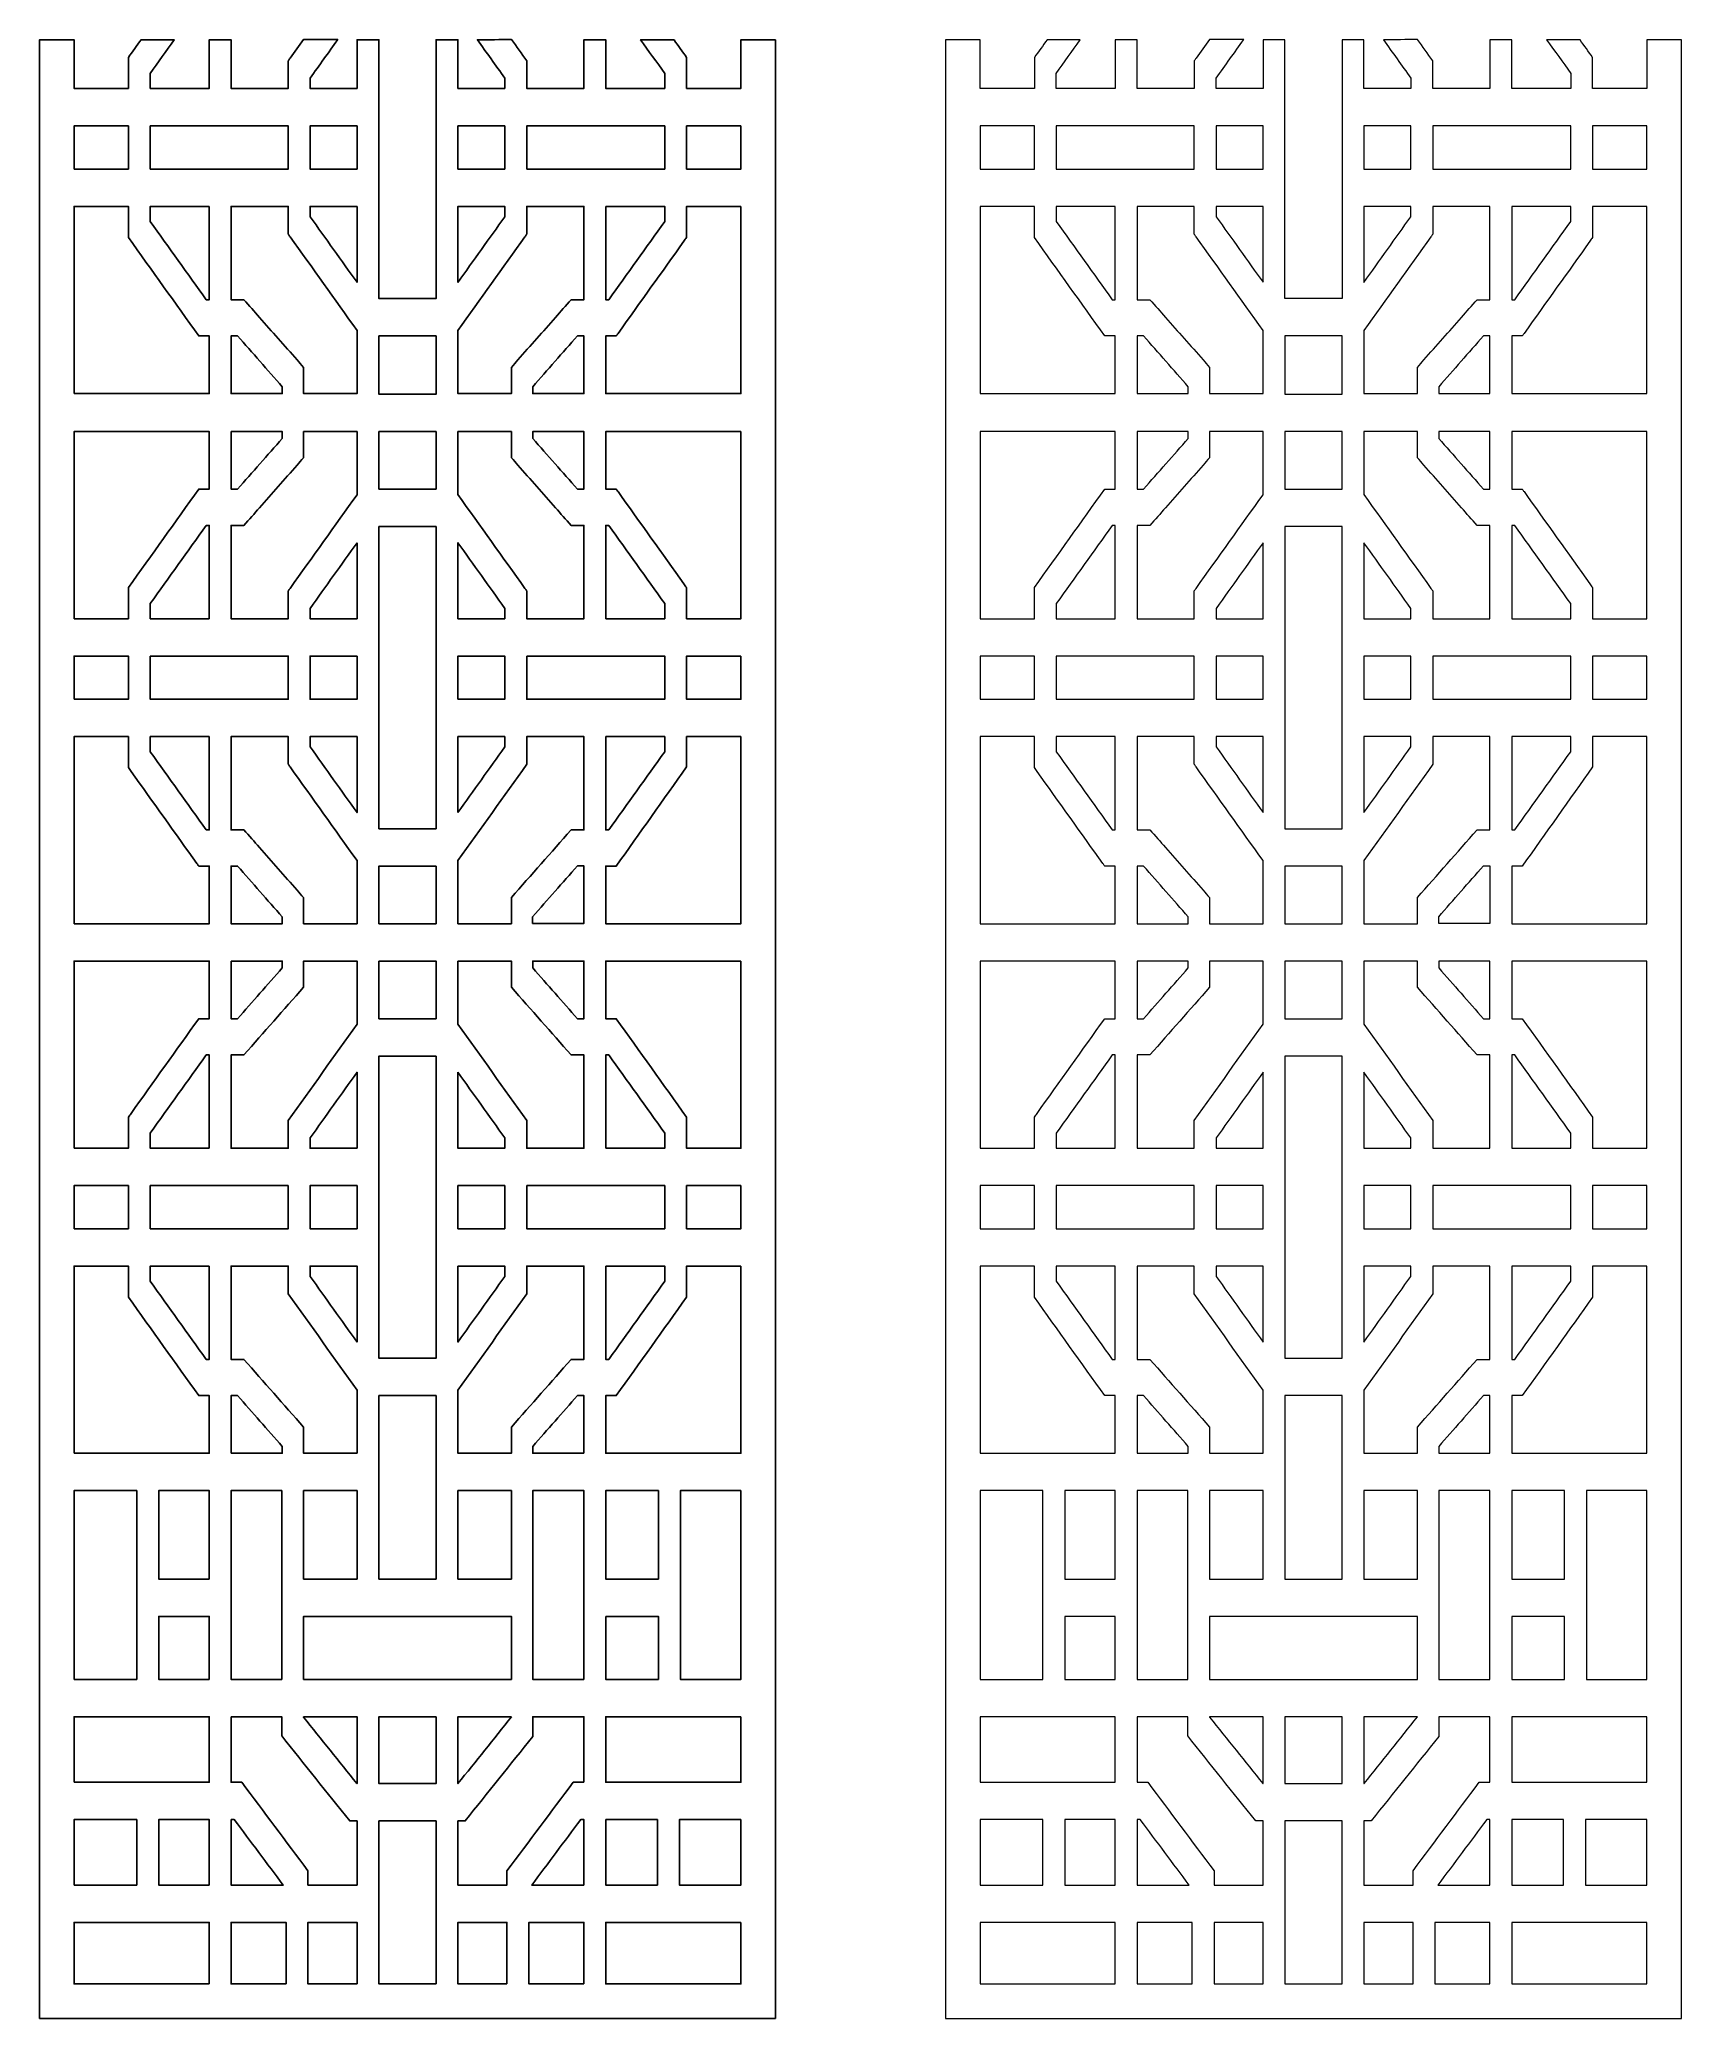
# Model space of a CAD drawing. Header units: centimetres. Extents: x -9.6 to 9.3, y -11.5 to 11.2.
import ezdxf

# ---------------------------------------------------------------- set-up
doc = ezdxf.new("R2010")
doc.units = ezdxf.units.CM
doc.header["$MEASUREMENT"] = 0
doc.layers.add('layer 1', color=7, linetype='Continuous')

msp = doc.modelspace()

# ---------------------------------------------------------------- linework, layer by layer
at = {"layer": 'layer 1', "color": 177}
msp.add_open_spline([(-1.13134, 11.24436), (-1.13134, 3.67236), (-1.13134, -3.89966), (-1.13134, -11.47166), (-1.13134, -11.47166), (-3.94722, -11.47166), (-6.76311, -11.47166), (-9.579, -11.47166), (-9.579, -11.47166), (-9.579, -10.5416), (-9.579, -9.61156), (-9.579, -8.68151), (-9.579, -8.68151), (-9.579, -2.03956), (-9.579, 4.6024), (-9.579, 11.24436), (-9.579, 11.24436), (-9.44726, 11.24436), (-9.31553, 11.24436), (-9.18378, 11.24436), (-9.18378, 11.24436), (-9.18378, 11.07315), (-9.18378, 10.90196), (-9.18378, 10.73075), (-9.18378, 10.73075), (-9.18378, 10.71553), (-9.18378, 10.70029), (-9.18378, 10.68507), (-9.18378, 10.68507), (-8.97567, 10.68507), (-8.76757, 10.68507), (-8.55946, 10.68507), (-8.55946, 10.68507), (-8.55946, 10.80393), (-8.55946, 10.92277), (-8.55946, 11.04163), (-8.55946, 11.04163), (-8.51089, 11.10961), (-8.46232, 11.17759), (-8.41376, 11.24556), (-8.41376, 11.24556), (-8.28687, 11.24481), (-8.16, 11.24407), (-8.03312, 11.24332), (-8.03312, 11.24332), (-8.12475, 11.11505), (-8.21639, 10.98679), (-8.30802, 10.85852), (-8.30802, 10.85852), (-8.30802, 10.80069), (-8.30802, 10.74288), (-8.30802, 10.68507), (-8.30802, 10.68507), (-8.08246, 10.68507), (-7.85689, 10.68507), (-7.63134, 10.68507), (-7.63134, 10.68507), (-7.63134, 10.8715), (-7.63134, 11.05793), (-7.63134, 11.24436), (-7.63134, 11.24436), (-7.54752, 11.24436), (-7.46372, 11.24436), (-7.3799, 11.24436), (-7.3799, 11.24436), (-7.3799, 11.05793), (-7.3799, 10.8715), (-7.3799, 10.68507), (-7.3799, 10.68507), (-7.1613, 10.68507), (-6.9427, 10.68507), (-6.72409, 10.68507), (-6.72409, 10.68507), (-6.72409, 10.79122), (-6.72409, 10.89739), (-6.72409, 11.00354), (-6.72409, 11.00354), (-6.71705, 11.01341), (-6.70999, 11.02327), (-6.70295, 11.03314), (-6.70295, 11.03314), (-6.6522, 11.10418), (-6.60144, 11.17522), (-6.5507, 11.24626), (-6.5507, 11.24626), (-6.4193, 11.24619), (-6.2879, 11.2461), (-6.1565, 11.24603), (-6.1565, 11.24603), (-6.26188, 11.09851), (-6.36727, 10.951), (-6.47266, 10.80349), (-6.47266, 10.80349), (-6.47266, 10.76401), (-6.47266, 10.72454), (-6.47266, 10.68507), (-6.47266, 10.68507), (-6.29327, 10.68507), (-6.11389, 10.68507), (-5.9345, 10.68507), (-5.9345, 10.68507), (-5.9345, 10.8715), (-5.9345, 11.05793), (-5.9345, 11.24436), (-5.9345, 11.24436), (-5.85069, 11.24436), (-5.76688, 11.24436), (-5.68306, 11.24436), (-5.68306, 11.24436), (-5.68306, 10.25398), (-5.68306, 9.26359), (-5.68306, 8.27321), (-5.68306, 8.27321), (-5.46451, 8.27321), (-5.24597, 8.27321), (-5.02741, 8.27321), (-5.02741, 8.27321), (-5.02741, 9.26359), (-5.02741, 10.25398), (-5.02741, 11.24436), (-5.02741, 11.24436), (-4.94359, 11.24436), (-4.85979, 11.24436), (-4.77597, 11.24436), (-4.77597, 11.24436), (-4.77597, 11.05793), (-4.77597, 10.8715), (-4.77597, 10.68507), (-4.77597, 10.68507), (-4.59654, 10.68507), (-4.4171, 10.68507), (-4.23768, 10.68507), (-4.23768, 10.68507), (-4.23768, 10.72454), (-4.23768, 10.76401), (-4.23768, 10.80349), (-4.23768, 10.80349), (-4.34262, 10.95037), (-4.44756, 11.09727), (-4.5525, 11.24415), (-4.5525, 11.24415), (-4.42166, 11.24502), (-4.29081, 11.24587), (-4.15997, 11.24673), (-4.15997, 11.24673), (-4.10206, 11.16566), (-4.04416, 11.08461), (-3.98624, 11.00354), (-3.98624, 11.00354), (-3.98624, 10.89739), (-3.98624, 10.79122), (-3.98624, 10.68507), (-3.98624, 10.68507), (-3.76764, 10.68507), (-3.54903, 10.68507), (-3.33043, 10.68507), (-3.33043, 10.68507), (-3.33043, 10.8715), (-3.33043, 11.05793), (-3.33043, 11.24436), (-3.33043, 11.24436), (-3.24663, 11.24436), (-3.16281, 11.24436), (-3.07899, 11.24436), (-3.07899, 11.24436), (-3.07899, 11.05793), (-3.07899, 10.8715), (-3.07899, 10.68507), (-3.07899, 10.68507), (-2.85344, 10.68507), (-2.62787, 10.68507), (-2.40231, 10.68507), (-2.40231, 10.68507), (-2.40231, 10.74288), (-2.40231, 10.80069), (-2.40231, 10.85852), (-2.40231, 10.85852), (-2.49443, 10.98744), (-2.58654, 11.11638), (-2.67866, 11.24532), (-2.67866, 11.24532), (-2.55073, 11.24461), (-2.4228, 11.24389), (-2.29487, 11.24319), (-2.29487, 11.24319), (-2.24688, 11.176), (-2.19887, 11.1088), (-2.15088, 11.04163), (-2.15088, 11.04163), (-2.15088, 11.03857), (-2.15088, 11.03552), (-2.15088, 11.03246), (-2.15088, 11.03246), (-2.15088, 10.91667), (-2.15088, 10.80087), (-2.15088, 10.68507), (-2.15088, 10.68507), (-1.94276, 10.68507), (-1.73466, 10.68507), (-1.52655, 10.68507), (-1.52655, 10.68507), (-1.52655, 10.8715), (-1.52655, 11.05793), (-1.52655, 11.24436), (-1.52655, 11.24436), (-1.39482, 11.24436), (-1.26308, 11.24436), (-1.13134, 11.24436)], degree=3, knots=[0, 0, 0, 0, 0.01886792, 0.01886792, 0.01886792, 0.01886792, 0.03773585, 0.03773585, 0.03773585, 0.03773585, 0.05660377, 0.05660377, 0.05660377, 0.05660377, 0.0754717, 0.0754717, 0.0754717, 0.0754717, 0.09433962, 0.09433962, 0.09433962, 0.09433962, 0.11320755, 0.11320755, 0.11320755, 0.11320755, 0.13207547, 0.13207547, 0.13207547, 0.13207547, 0.1509434, 0.1509434, 0.1509434, 0.1509434, 0.16981132, 0.16981132, 0.16981132, 0.16981132, 0.18867925, 0.18867925, 0.18867925, 0.18867925, 0.20754717, 0.20754717, 0.20754717, 0.20754717, 0.22641509, 0.22641509, 0.22641509, 0.22641509, 0.24528302, 0.24528302, 0.24528302, 0.24528302, 0.26415094, 0.26415094, 0.26415094, 0.26415094, 0.28301887, 0.28301887, 0.28301887, 0.28301887, 0.30188679, 0.30188679, 0.30188679, 0.30188679, 0.32075472, 0.32075472, 0.32075472, 0.32075472, 0.33962264, 0.33962264, 0.33962264, 0.33962264, 0.35849057, 0.35849057, 0.35849057, 0.35849057, 0.37735849, 0.37735849, 0.37735849, 0.37735849, 0.39622642, 0.39622642, 0.39622642, 0.39622642, 0.41509434, 0.41509434, 0.41509434, 0.41509434, 0.43396226, 0.43396226, 0.43396226, 0.43396226, 0.45283019, 0.45283019, 0.45283019, 0.45283019, 0.47169811, 0.47169811, 0.47169811, 0.47169811, 0.49056604, 0.49056604, 0.49056604, 0.49056604, 0.50943396, 0.50943396, 0.50943396, 0.50943396, 0.52830189, 0.52830189, 0.52830189, 0.52830189, 0.54716981, 0.54716981, 0.54716981, 0.54716981, 0.56603774, 0.56603774, 0.56603774, 0.56603774, 0.58490566, 0.58490566, 0.58490566, 0.58490566, 0.60377358, 0.60377358, 0.60377358, 0.60377358, 0.62264151, 0.62264151, 0.62264151, 0.62264151, 0.64150943, 0.64150943, 0.64150943, 0.64150943, 0.66037736, 0.66037736, 0.66037736, 0.66037736, 0.67924528, 0.67924528, 0.67924528, 0.67924528, 0.69811321, 0.69811321, 0.69811321, 0.69811321, 0.71698113, 0.71698113, 0.71698113, 0.71698113, 0.73584906, 0.73584906, 0.73584906, 0.73584906, 0.75471698, 0.75471698, 0.75471698, 0.75471698, 0.77358491, 0.77358491, 0.77358491, 0.77358491, 0.79245283, 0.79245283, 0.79245283, 0.79245283, 0.81132075, 0.81132075, 0.81132075, 0.81132075, 0.83018868, 0.83018868, 0.83018868, 0.83018868, 0.8490566, 0.8490566, 0.8490566, 0.8490566, 0.86792453, 0.86792453, 0.86792453, 0.86792453, 0.88679245, 0.88679245, 0.88679245, 0.88679245, 0.90566038, 0.90566038, 0.90566038, 0.90566038, 0.9245283, 0.9245283, 0.9245283, 0.9245283, 0.94339623, 0.94339623, 0.94339623, 0.94339623, 0.96226415, 0.96226415, 0.96226415, 0.96226415, 1, 1, 1, 1], dxfattribs=at)
at = {"layer": 'layer 1', "color": 242, "lineweight": 9}
for points, knots in [([(9.27026, 11.24436), (9.27026, 3.67236), (9.27026, -3.89966), (9.27026, -11.47166), (9.27026, -11.47166), (6.45438, -11.47166), (3.63849, -11.47166), (0.8226, -11.47166), (0.8226, -11.47166), (0.8226, -10.5416), (0.8226, -9.61156), (0.8226, -8.68151), (0.8226, -8.68151), (0.8226, -2.03956), (0.8226, 4.6024), (0.8226, 11.24436), (0.8226, 11.24436), (0.95434, 11.24436), (1.08607, 11.24436), (1.21782, 11.24436), (1.21782, 11.24436), (1.21782, 11.07315), (1.21782, 10.90196), (1.21782, 10.73075), (1.21782, 10.73075), (1.21782, 10.71553), (1.21782, 10.70029), (1.21782, 10.68507), (1.21782, 10.68507), (1.42593, 10.68507), (1.63403, 10.68507), (1.84214, 10.68507), (1.84214, 10.68507), (1.84214, 10.80393), (1.84214, 10.92277), (1.84214, 11.04163), (1.84214, 11.04163), (1.89071, 11.10961), (1.93928, 11.17759), (1.98784, 11.24556), (1.98784, 11.24556), (2.11473, 11.24481), (2.2416, 11.24407), (2.36848, 11.24332), (2.36848, 11.24332), (2.27685, 11.11505), (2.18521, 10.98679), (2.09358, 10.85852), (2.09358, 10.85852), (2.09358, 10.80069), (2.09358, 10.74288), (2.09358, 10.68507), (2.09358, 10.68507), (2.31914, 10.68507), (2.54471, 10.68507), (2.77026, 10.68507), (2.77026, 10.68507), (2.77026, 10.8715), (2.77026, 11.05793), (2.77026, 11.24436), (2.77026, 11.24436), (2.85408, 11.24436), (2.93788, 11.24436), (3.0217, 11.24436), (3.0217, 11.24436), (3.0217, 11.05793), (3.0217, 10.8715), (3.0217, 10.68507), (3.0217, 10.68507), (3.2403, 10.68507), (3.4589, 10.68507), (3.67751, 10.68507), (3.67751, 10.68507), (3.67751, 10.79122), (3.67751, 10.89739), (3.67751, 11.00354), (3.67751, 11.00354), (3.68455, 11.01341), (3.69161, 11.02327), (3.69865, 11.03314), (3.69865, 11.03314), (3.7494, 11.10418), (3.80016, 11.17522), (3.8509, 11.24626), (3.8509, 11.24626), (3.9823, 11.24619), (4.1137, 11.2461), (4.2451, 11.24603), (4.2451, 11.24603), (4.13972, 11.09851), (4.03433, 10.951), (3.92894, 10.80349), (3.92894, 10.80349), (3.92894, 10.76401), (3.92894, 10.72454), (3.92894, 10.68507), (3.92894, 10.68507), (4.10833, 10.68507), (4.28771, 10.68507), (4.4671, 10.68507), (4.4671, 10.68507), (4.4671, 10.8715), (4.4671, 11.05793), (4.4671, 11.24436), (4.4671, 11.24436), (4.55091, 11.24436), (4.63472, 11.24436), (4.71854, 11.24436), (4.71854, 11.24436), (4.71854, 10.25398), (4.71854, 9.26359), (4.71854, 8.27321), (4.71854, 8.27321), (4.93709, 8.27321), (5.15563, 8.27321), (5.37419, 8.27321), (5.37419, 8.27321), (5.37419, 9.26359), (5.37419, 10.25398), (5.37419, 11.24436), (5.37419, 11.24436), (5.45801, 11.24436), (5.54181, 11.24436), (5.62563, 11.24436), (5.62563, 11.24436), (5.62563, 11.05793), (5.62563, 10.8715), (5.62563, 10.68507), (5.62563, 10.68507), (5.80506, 10.68507), (5.9845, 10.68507), (6.16392, 10.68507), (6.16392, 10.68507), (6.16392, 10.72454), (6.16392, 10.76401), (6.16392, 10.80349), (6.16392, 10.80349), (6.05898, 10.95037), (5.95404, 11.09727), (5.8491, 11.24415), (5.8491, 11.24415), (5.97994, 11.24502), (6.11079, 11.24587), (6.24163, 11.24673), (6.24163, 11.24673), (6.29954, 11.16566), (6.35744, 11.08461), (6.41536, 11.00354), (6.41536, 11.00354), (6.41536, 10.89739), (6.41536, 10.79122), (6.41536, 10.68507), (6.41536, 10.68507), (6.63396, 10.68507), (6.85257, 10.68507), (7.07117, 10.68507), (7.07117, 10.68507), (7.07117, 10.8715), (7.07117, 11.05793), (7.07117, 11.24436), (7.07117, 11.24436), (7.15497, 11.24436), (7.23879, 11.24436), (7.32261, 11.24436), (7.32261, 11.24436), (7.32261, 11.05793), (7.32261, 10.8715), (7.32261, 10.68507), (7.32261, 10.68507), (7.54816, 10.68507), (7.77373, 10.68507), (7.99929, 10.68507), (7.99929, 10.68507), (7.99929, 10.74288), (7.99929, 10.80069), (7.99929, 10.85852), (7.99929, 10.85852), (7.90717, 10.98744), (7.81506, 11.11638), (7.72294, 11.24532), (7.72294, 11.24532), (7.85087, 11.24461), (7.9788, 11.24389), (8.10673, 11.24319), (8.10673, 11.24319), (8.15472, 11.176), (8.20273, 11.1088), (8.25072, 11.04163), (8.25072, 11.04163), (8.25072, 11.03857), (8.25072, 11.03552), (8.25072, 11.03246), (8.25072, 11.03246), (8.25072, 10.91667), (8.25072, 10.80087), (8.25072, 10.68507), (8.25072, 10.68507), (8.45884, 10.68507), (8.66694, 10.68507), (8.87505, 10.68507), (8.87505, 10.68507), (8.87505, 10.8715), (8.87505, 11.05793), (8.87505, 11.24436), (8.87505, 11.24436), (9.00678, 11.24436), (9.13852, 11.24436), (9.27026, 11.24436)], [0, 0, 0, 0, 0.01886792, 0.01886792, 0.01886792, 0.01886792, 0.03773585, 0.03773585, 0.03773585, 0.03773585, 0.05660377, 0.05660377, 0.05660377, 0.05660377, 0.0754717, 0.0754717, 0.0754717, 0.0754717, 0.09433962, 0.09433962, 0.09433962, 0.09433962, 0.11320755, 0.11320755, 0.11320755, 0.11320755, 0.13207547, 0.13207547, 0.13207547, 0.13207547, 0.1509434, 0.1509434, 0.1509434, 0.1509434, 0.16981132, 0.16981132, 0.16981132, 0.16981132, 0.18867925, 0.18867925, 0.18867925, 0.18867925, 0.20754717, 0.20754717, 0.20754717, 0.20754717, 0.22641509, 0.22641509, 0.22641509, 0.22641509, 0.24528302, 0.24528302, 0.24528302, 0.24528302, 0.26415094, 0.26415094, 0.26415094, 0.26415094, 0.28301887, 0.28301887, 0.28301887, 0.28301887, 0.30188679, 0.30188679, 0.30188679, 0.30188679, 0.32075472, 0.32075472, 0.32075472, 0.32075472, 0.33962264, 0.33962264, 0.33962264, 0.33962264, 0.35849057, 0.35849057, 0.35849057, 0.35849057, 0.37735849, 0.37735849, 0.37735849, 0.37735849, 0.39622642, 0.39622642, 0.39622642, 0.39622642, 0.41509434, 0.41509434, 0.41509434, 0.41509434, 0.43396226, 0.43396226, 0.43396226, 0.43396226, 0.45283019, 0.45283019, 0.45283019, 0.45283019, 0.47169811, 0.47169811, 0.47169811, 0.47169811, 0.49056604, 0.49056604, 0.49056604, 0.49056604, 0.50943396, 0.50943396, 0.50943396, 0.50943396, 0.52830189, 0.52830189, 0.52830189, 0.52830189, 0.54716981, 0.54716981, 0.54716981, 0.54716981, 0.56603774, 0.56603774, 0.56603774, 0.56603774, 0.58490566, 0.58490566, 0.58490566, 0.58490566, 0.60377358, 0.60377358, 0.60377358, 0.60377358, 0.62264151, 0.62264151, 0.62264151, 0.62264151, 0.64150943, 0.64150943, 0.64150943, 0.64150943, 0.66037736, 0.66037736, 0.66037736, 0.66037736, 0.67924528, 0.67924528, 0.67924528, 0.67924528, 0.69811321, 0.69811321, 0.69811321, 0.69811321, 0.71698113, 0.71698113, 0.71698113, 0.71698113, 0.73584906, 0.73584906, 0.73584906, 0.73584906, 0.75471698, 0.75471698, 0.75471698, 0.75471698, 0.77358491, 0.77358491, 0.77358491, 0.77358491, 0.79245283, 0.79245283, 0.79245283, 0.79245283, 0.81132075, 0.81132075, 0.81132075, 0.81132075, 0.83018868, 0.83018868, 0.83018868, 0.83018868, 0.8490566, 0.8490566, 0.8490566, 0.8490566, 0.86792453, 0.86792453, 0.86792453, 0.86792453, 0.88679245, 0.88679245, 0.88679245, 0.88679245, 0.90566038, 0.90566038, 0.90566038, 0.90566038, 0.9245283, 0.9245283, 0.9245283, 0.9245283, 0.94339623, 0.94339623, 0.94339623, 0.94339623, 0.96226415, 0.96226415, 0.96226415, 0.96226415, 1, 1, 1, 1]), ([(1.21782, 9.76024), (1.21782, 9.92561), (1.21782, 10.09098), (1.21782, 10.25635), (1.21782, 10.25635), (1.42593, 10.25635), (1.63403, 10.25635), (1.84214, 10.25635), (1.84214, 10.25635), (1.84214, 10.09098), (1.84214, 9.92561), (1.84214, 9.76024), (1.84214, 9.76024), (1.63403, 9.76024), (1.42593, 9.76024), (1.21782, 9.76024)], [0, 0, 0, 0, 0.2, 0.2, 0.2, 0.2, 0.4, 0.4, 0.4, 0.4, 0.6, 0.6, 0.6, 0.6, 1, 1, 1, 1]), ([(2.09358, 9.76024), (2.09358, 9.92561), (2.09358, 10.09098), (2.09358, 10.25635), (2.09358, 10.25635), (2.62156, 10.25635), (3.14953, 10.25635), (3.67751, 10.25635), (3.67751, 10.25635), (3.67751, 10.09098), (3.67751, 9.92561), (3.67751, 9.76024), (3.67751, 9.76024), (3.14953, 9.76024), (2.62156, 9.76024), (2.09358, 9.76024)], [0, 0, 0, 0, 0.2, 0.2, 0.2, 0.2, 0.4, 0.4, 0.4, 0.4, 0.6, 0.6, 0.6, 0.6, 1, 1, 1, 1]), ([(4.4671, 10.25635), (4.4671, 10.09098), (4.4671, 9.92561), (4.4671, 9.76024), (4.4671, 9.76024), (4.28771, 9.76024), (4.10833, 9.76024), (3.92894, 9.76024), (3.92894, 9.76024), (3.92894, 9.92561), (3.92894, 10.09098), (3.92894, 10.25635), (3.92894, 10.25635), (4.10833, 10.25635), (4.28771, 10.25635), (4.4671, 10.25635)], [0, 0, 0, 0, 0.2, 0.2, 0.2, 0.2, 0.4, 0.4, 0.4, 0.4, 0.6, 0.6, 0.6, 0.6, 1, 1, 1, 1]), ([(5.62563, 9.76024), (5.62563, 9.92561), (5.62563, 10.09098), (5.62563, 10.25635), (5.62563, 10.25635), (5.80506, 10.25635), (5.9845, 10.25635), (6.16392, 10.25635), (6.16392, 10.25635), (6.16392, 10.09098), (6.16392, 9.92561), (6.16392, 9.76024), (6.16392, 9.76024), (5.9845, 9.76024), (5.80506, 9.76024), (5.62563, 9.76024)], [0, 0, 0, 0, 0.2, 0.2, 0.2, 0.2, 0.4, 0.4, 0.4, 0.4, 0.6, 0.6, 0.6, 0.6, 1, 1, 1, 1]), ([(6.41536, 9.76024), (6.41536, 9.92561), (6.41536, 10.09098), (6.41536, 10.25635), (6.41536, 10.25635), (6.94334, 10.25635), (7.47131, 10.25635), (7.99929, 10.25635), (7.99929, 10.25635), (7.99929, 10.09098), (7.99929, 9.92561), (7.99929, 9.76024), (7.99929, 9.76024), (7.47131, 9.76024), (6.94334, 9.76024), (6.41536, 9.76024)], [0, 0, 0, 0, 0.2, 0.2, 0.2, 0.2, 0.4, 0.4, 0.4, 0.4, 0.6, 0.6, 0.6, 0.6, 1, 1, 1, 1]), ([(8.87505, 10.25635), (8.87505, 10.09098), (8.87505, 9.92561), (8.87505, 9.76024), (8.87505, 9.76024), (8.66694, 9.76024), (8.45884, 9.76024), (8.25072, 9.76024), (8.25072, 9.76024), (8.25072, 9.92561), (8.25072, 10.09098), (8.25072, 10.25635), (8.25072, 10.25635), (8.45884, 10.25635), (8.66694, 10.25635), (8.87505, 10.25635)], [0, 0, 0, 0, 0.2, 0.2, 0.2, 0.2, 0.4, 0.4, 0.4, 0.4, 0.6, 0.6, 0.6, 0.6, 1, 1, 1, 1]), ([(1.21782, 7.18323), (1.21782, 7.89932), (1.21782, 8.61542), (1.21782, 9.33152), (1.21782, 9.33152), (1.42593, 9.33152), (1.63403, 9.33152), (1.84214, 9.33152), (1.84214, 9.33152), (1.84214, 9.21267), (1.84214, 9.09382), (1.84214, 8.97496), (1.84214, 8.97496), (2.11135, 8.59815), (2.38056, 8.22131), (2.64977, 7.84448), (2.64977, 7.84448), (2.68993, 7.84448), (2.7301, 7.84448), (2.77026, 7.84448), (2.77026, 7.84448), (2.77026, 7.62407), (2.77026, 7.40364), (2.77026, 7.18323), (2.77026, 7.18323), (2.25279, 7.18323), (1.7353, 7.18323), (1.21782, 7.18323)], [0, 0, 0, 0, 0.125, 0.125, 0.125, 0.125, 0.25, 0.25, 0.25, 0.25, 0.375, 0.375, 0.375, 0.375, 0.5, 0.5, 0.5, 0.5, 0.625, 0.625, 0.625, 0.625, 0.75, 0.75, 0.75, 0.75, 1, 1, 1, 1]), ([(2.77026, 9.33152), (2.77026, 8.97436), (2.77026, 8.61721), (2.77026, 8.26005), (2.77026, 8.26005), (2.75855, 8.26005), (2.74686, 8.26005), (2.73514, 8.26005), (2.73514, 8.26005), (2.52129, 8.55939), (2.30744, 8.85874), (2.09358, 9.15808), (2.09358, 9.15808), (2.09358, 9.21589), (2.09358, 9.27371), (2.09358, 9.33152), (2.09358, 9.33152), (2.31914, 9.33152), (2.54471, 9.33152), (2.77026, 9.33152)], [0, 0, 0, 0, 0.16666667, 0.16666667, 0.16666667, 0.16666667, 0.33333333, 0.33333333, 0.33333333, 0.33333333, 0.5, 0.5, 0.5, 0.5, 0.66666667, 0.66666667, 0.66666667, 0.66666667, 1, 1, 1, 1]), ([(4.4671, 7.90781), (4.4671, 7.66628), (4.4671, 7.42476), (4.4671, 7.18323), (4.4671, 7.18323), (4.2624, 7.18323), (4.05771, 7.18323), (3.85301, 7.18323), (3.85301, 7.18323), (3.85301, 7.27117), (3.85301, 7.35911), (3.85301, 7.44704), (3.85301, 7.44704), (3.85301, 7.45275), (3.85301, 7.45844), (3.85301, 7.46413), (3.85301, 7.46413), (3.85301, 7.47066), (3.85301, 7.47717), (3.85301, 7.48369), (3.85301, 7.48369), (3.82816, 7.51189), (3.80334, 7.54008), (3.7785, 7.56828), (3.7785, 7.56828), (3.63478, 7.73145), (3.49105, 7.89463), (3.34733, 8.0578), (3.34733, 8.0578), (3.28794, 8.12521), (3.22856, 8.19262), (3.16919, 8.26005), (3.16919, 8.26005), (3.12003, 8.26005), (3.07086, 8.26005), (3.0217, 8.26005), (3.0217, 8.26005), (3.0217, 8.61721), (3.0217, 8.97436), (3.0217, 9.33152), (3.0217, 9.33152), (3.2403, 9.33152), (3.4589, 9.33152), (3.67751, 9.33152), (3.67751, 9.33152), (3.67751, 9.22536), (3.67751, 9.11921), (3.67751, 9.01304), (3.67751, 9.01304), (3.68455, 9.00318), (3.69161, 8.99331), (3.69865, 8.98345), (3.69865, 8.98345), (3.9548, 8.6249), (4.21094, 8.26636), (4.4671, 7.90781)], [0, 0, 0, 0, 0.06666667, 0.06666667, 0.06666667, 0.06666667, 0.13333333, 0.13333333, 0.13333333, 0.13333333, 0.2, 0.2, 0.2, 0.2, 0.26666667, 0.26666667, 0.26666667, 0.26666667, 0.33333333, 0.33333333, 0.33333333, 0.33333333, 0.4, 0.4, 0.4, 0.4, 0.46666667, 0.46666667, 0.46666667, 0.46666667, 0.53333333, 0.53333333, 0.53333333, 0.53333333, 0.6, 0.6, 0.6, 0.6, 0.66666667, 0.66666667, 0.66666667, 0.66666667, 0.73333333, 0.73333333, 0.73333333, 0.73333333, 0.8, 0.8, 0.8, 0.8, 0.86666667, 0.86666667, 0.86666667, 0.86666667, 1, 1, 1, 1]), ([(4.4671, 9.33152), (4.4671, 9.04095), (4.4671, 8.75039), (4.4671, 8.45983), (4.4671, 8.45983), (4.28771, 8.71093), (4.10833, 8.96202), (3.92894, 9.21311), (3.92894, 9.21311), (3.92894, 9.25259), (3.92894, 9.29206), (3.92894, 9.33152), (3.92894, 9.33152), (4.10833, 9.33152), (4.28771, 9.33152), (4.4671, 9.33152)], [0, 0, 0, 0, 0.2, 0.2, 0.2, 0.2, 0.4, 0.4, 0.4, 0.4, 0.6, 0.6, 0.6, 0.6, 1, 1, 1, 1]), ([(6.23986, 7.46413), (6.23986, 7.45844), (6.23986, 7.45275), (6.23986, 7.44704), (6.23986, 7.44704), (6.23986, 7.35911), (6.23986, 7.27117), (6.23986, 7.18323), (6.23986, 7.18323), (6.03512, 7.18323), (5.83037, 7.18323), (5.62563, 7.18323), (5.62563, 7.18323), (5.62563, 7.42469), (5.62563, 7.66615), (5.62563, 7.90761), (5.62563, 7.90761), (5.88183, 8.26623), (6.13802, 8.62483), (6.39422, 8.98345), (6.39422, 8.98345), (6.40126, 8.99331), (6.40832, 9.00318), (6.41536, 9.01304), (6.41536, 9.01304), (6.41536, 9.11921), (6.41536, 9.22536), (6.41536, 9.33152), (6.41536, 9.33152), (6.63396, 9.33152), (6.85257, 9.33152), (7.07117, 9.33152), (7.07117, 9.33152), (7.07117, 8.97436), (7.07117, 8.61721), (7.07117, 8.26005), (7.07117, 8.26005), (7.02201, 8.26005), (6.97285, 8.26005), (6.92368, 8.26005), (6.92368, 8.26005), (6.86431, 8.19262), (6.80493, 8.12521), (6.74554, 8.0578), (6.74554, 8.0578), (6.60182, 7.89463), (6.45809, 7.73145), (6.31437, 7.56828), (6.31437, 7.56828), (6.28953, 7.54008), (6.2647, 7.51189), (6.23986, 7.48369), (6.23986, 7.48369), (6.23986, 7.47717), (6.23986, 7.47066), (6.23986, 7.46413)], [0, 0, 0, 0, 0.06666667, 0.06666667, 0.06666667, 0.06666667, 0.13333333, 0.13333333, 0.13333333, 0.13333333, 0.2, 0.2, 0.2, 0.2, 0.26666667, 0.26666667, 0.26666667, 0.26666667, 0.33333333, 0.33333333, 0.33333333, 0.33333333, 0.4, 0.4, 0.4, 0.4, 0.46666667, 0.46666667, 0.46666667, 0.46666667, 0.53333333, 0.53333333, 0.53333333, 0.53333333, 0.6, 0.6, 0.6, 0.6, 0.66666667, 0.66666667, 0.66666667, 0.66666667, 0.73333333, 0.73333333, 0.73333333, 0.73333333, 0.8, 0.8, 0.8, 0.8, 0.86666667, 0.86666667, 0.86666667, 0.86666667, 1, 1, 1, 1]), ([(5.62563, 8.45962), (5.62563, 8.75026), (5.62563, 9.04089), (5.62563, 9.33152), (5.62563, 9.33152), (5.80506, 9.33152), (5.9845, 9.33152), (6.16392, 9.33152), (6.16392, 9.33152), (6.16392, 9.29206), (6.16392, 9.25259), (6.16392, 9.21311), (6.16392, 9.21311), (5.9845, 8.96195), (5.80506, 8.71079), (5.62563, 8.45962)], [0, 0, 0, 0, 0.2, 0.2, 0.2, 0.2, 0.4, 0.4, 0.4, 0.4, 0.6, 0.6, 0.6, 0.6, 1, 1, 1, 1]), ([(8.87505, 9.33152), (8.87505, 8.61542), (8.87505, 7.89932), (8.87505, 7.18323), (8.87505, 7.18323), (8.64399, 7.18323), (8.41293, 7.18323), (8.18186, 7.18323), (8.18186, 7.18323), (8.09712, 7.18323), (8.01238, 7.18323), (7.92763, 7.18323), (7.92763, 7.18323), (7.72595, 7.18323), (7.52427, 7.18323), (7.32261, 7.18323), (7.32261, 7.18323), (7.32261, 7.22362), (7.32261, 7.26403), (7.32261, 7.30443), (7.32261, 7.30443), (7.32261, 7.48445), (7.32261, 7.66447), (7.32261, 7.84448), (7.32261, 7.84448), (7.36277, 7.84448), (7.40293, 7.84448), (7.4431, 7.84448), (7.4431, 7.84448), (7.44982, 7.85388), (7.45653, 7.86328), (7.46323, 7.87267), (7.46323, 7.87267), (7.71558, 8.22591), (7.96794, 8.57914), (8.22029, 8.93237), (8.22029, 8.93237), (8.23043, 8.94657), (8.24058, 8.96076), (8.25072, 8.97496), (8.25072, 8.97496), (8.25072, 8.97802), (8.25072, 8.98108), (8.25072, 8.98412), (8.25072, 8.98412), (8.25072, 9.09992), (8.25072, 9.21572), (8.25072, 9.33152), (8.25072, 9.33152), (8.45884, 9.33152), (8.66694, 9.33152), (8.87505, 9.33152)], [0, 0, 0, 0, 0.07142857, 0.07142857, 0.07142857, 0.07142857, 0.14285714, 0.14285714, 0.14285714, 0.14285714, 0.21428571, 0.21428571, 0.21428571, 0.21428571, 0.28571429, 0.28571429, 0.28571429, 0.28571429, 0.35714286, 0.35714286, 0.35714286, 0.35714286, 0.42857143, 0.42857143, 0.42857143, 0.42857143, 0.5, 0.5, 0.5, 0.5, 0.57142857, 0.57142857, 0.57142857, 0.57142857, 0.64285714, 0.64285714, 0.64285714, 0.64285714, 0.71428571, 0.71428571, 0.71428571, 0.71428571, 0.78571429, 0.78571429, 0.78571429, 0.78571429, 0.85714286, 0.85714286, 0.85714286, 0.85714286, 1, 1, 1, 1]), ([(7.32261, 9.33152), (7.54816, 9.33152), (7.77373, 9.33152), (7.99929, 9.33152), (7.99929, 9.33152), (7.99929, 9.27371), (7.99929, 9.21589), (7.99929, 9.15808), (7.99929, 9.15808), (7.78543, 8.85874), (7.57158, 8.55939), (7.35772, 8.26005), (7.35772, 8.26005), (7.34601, 8.26005), (7.33432, 8.26005), (7.32261, 8.26005), (7.32261, 8.26005), (7.32261, 8.61721), (7.32261, 8.97436), (7.32261, 9.33152)], [0, 0, 0, 0, 0.16666667, 0.16666667, 0.16666667, 0.16666667, 0.33333333, 0.33333333, 0.33333333, 0.33333333, 0.5, 0.5, 0.5, 0.5, 0.66666667, 0.66666667, 0.66666667, 0.66666667, 1, 1, 1, 1]), ([(3.60928, 7.26115), (3.60928, 7.23519), (3.60928, 7.20921), (3.60928, 7.18323), (3.60928, 7.18323), (3.41343, 7.18323), (3.21757, 7.18323), (3.0217, 7.18323), (3.0217, 7.18323), (3.0217, 7.22362), (3.0217, 7.26403), (3.0217, 7.30443), (3.0217, 7.30443), (3.0217, 7.48445), (3.0217, 7.66447), (3.0217, 7.84448), (3.0217, 7.84448), (3.04629, 7.84448), (3.07089, 7.84448), (3.09548, 7.84448), (3.09548, 7.84448), (3.26675, 7.65005), (3.43802, 7.4556), (3.60928, 7.26115)], [0, 0, 0, 0, 0.14285714, 0.14285714, 0.14285714, 0.14285714, 0.28571429, 0.28571429, 0.28571429, 0.28571429, 0.42857143, 0.42857143, 0.42857143, 0.42857143, 0.57142857, 0.57142857, 0.57142857, 0.57142857, 0.71428571, 0.71428571, 0.71428571, 0.71428571, 1, 1, 1, 1]), ([(5.37419, 7.84448), (5.37419, 7.62139), (5.37419, 7.3983), (5.37419, 7.17521), (5.37419, 7.17521), (5.15563, 7.17521), (4.93709, 7.17521), (4.71854, 7.17521), (4.71854, 7.17521), (4.71854, 7.17789), (4.71854, 7.18055), (4.71854, 7.18323), (4.71854, 7.18323), (4.71854, 7.40364), (4.71854, 7.62407), (4.71854, 7.84448), (4.71854, 7.84448), (4.76599, 7.84448), (4.81342, 7.84448), (4.86087, 7.84448), (4.86087, 7.84448), (4.92669, 7.84448), (4.9925, 7.84448), (5.05832, 7.84448), (5.05832, 7.84448), (5.16361, 7.84448), (5.2689, 7.84448), (5.37419, 7.84448)], [0, 0, 0, 0, 0.125, 0.125, 0.125, 0.125, 0.25, 0.25, 0.25, 0.25, 0.375, 0.375, 0.375, 0.375, 0.5, 0.5, 0.5, 0.5, 0.625, 0.625, 0.625, 0.625, 0.75, 0.75, 0.75, 0.75, 1, 1, 1, 1]), ([(7.07117, 7.30443), (7.07117, 7.26403), (7.07117, 7.22362), (7.07117, 7.18323), (7.07117, 7.18323), (6.8753, 7.18323), (6.67944, 7.18323), (6.48357, 7.18323), (6.48357, 7.18323), (6.48357, 7.20921), (6.48357, 7.23519), (6.48357, 7.26115), (6.48357, 7.26115), (6.65484, 7.4556), (6.82612, 7.65005), (6.99739, 7.84448), (6.99739, 7.84448), (7.02198, 7.84448), (7.04657, 7.84448), (7.07117, 7.84448), (7.07117, 7.84448), (7.07117, 7.66447), (7.07117, 7.48445), (7.07117, 7.30443)], [0, 0, 0, 0, 0.14285714, 0.14285714, 0.14285714, 0.14285714, 0.28571429, 0.28571429, 0.28571429, 0.28571429, 0.42857143, 0.42857143, 0.42857143, 0.42857143, 0.57142857, 0.57142857, 0.57142857, 0.57142857, 0.71428571, 0.71428571, 0.71428571, 0.71428571, 1, 1, 1, 1]), ([(1.21782, 4.5982), (1.21782, 5.31429), (1.21782, 6.03039), (1.21782, 6.74648), (1.21782, 6.74648), (1.7353, 6.74648), (2.25279, 6.74648), (2.77026, 6.74648), (2.77026, 6.74648), (2.77026, 6.52607), (2.77026, 6.30564), (2.77026, 6.08523), (2.77026, 6.08523), (2.7301, 6.08523), (2.68993, 6.08523), (2.64977, 6.08523), (2.64977, 6.08523), (2.38056, 5.7084), (2.11135, 5.33158), (1.84214, 4.95475), (1.84214, 4.95475), (1.84214, 4.8359), (1.84214, 4.71704), (1.84214, 4.5982), (1.84214, 4.5982), (1.63403, 4.5982), (1.42593, 4.5982), (1.21782, 4.5982)], [0, 0, 0, 0, 0.125, 0.125, 0.125, 0.125, 0.25, 0.25, 0.25, 0.25, 0.375, 0.375, 0.375, 0.375, 0.5, 0.5, 0.5, 0.5, 0.625, 0.625, 0.625, 0.625, 0.75, 0.75, 0.75, 0.75, 1, 1, 1, 1]), ([(4.4671, 6.74648), (4.4671, 6.50497), (4.4671, 6.26343), (4.4671, 6.0219), (4.4671, 6.0219), (4.21094, 5.66335), (3.9548, 5.30481), (3.69865, 4.94626), (3.69865, 4.94626), (3.69161, 4.9364), (3.68455, 4.92653), (3.67751, 4.91667), (3.67751, 4.91667), (3.67751, 4.81052), (3.67751, 4.70435), (3.67751, 4.5982), (3.67751, 4.5982), (3.4589, 4.5982), (3.2403, 4.5982), (3.0217, 4.5982), (3.0217, 4.5982), (3.0217, 4.95535), (3.0217, 5.31252), (3.0217, 5.66968), (3.0217, 5.66968), (3.07086, 5.66968), (3.12003, 5.66968), (3.16919, 5.66968), (3.16919, 5.66968), (3.22856, 5.73709), (3.28794, 5.8045), (3.34733, 5.87191), (3.34733, 5.87191), (3.49105, 6.03509), (3.63478, 6.19826), (3.7785, 6.36143), (3.7785, 6.36143), (3.80334, 6.38964), (3.82816, 6.41784), (3.85301, 6.44603), (3.85301, 6.44603), (3.85301, 6.45254), (3.85301, 6.45905), (3.85301, 6.46558), (3.85301, 6.46558), (3.85301, 6.47127), (3.85301, 6.47698), (3.85301, 6.48268), (3.85301, 6.48268), (3.85301, 6.57062), (3.85301, 6.65855), (3.85301, 6.74648), (3.85301, 6.74648), (4.05771, 6.74648), (4.2624, 6.74648), (4.4671, 6.74648)], [0, 0, 0, 0, 0.06666667, 0.06666667, 0.06666667, 0.06666667, 0.13333333, 0.13333333, 0.13333333, 0.13333333, 0.2, 0.2, 0.2, 0.2, 0.26666667, 0.26666667, 0.26666667, 0.26666667, 0.33333333, 0.33333333, 0.33333333, 0.33333333, 0.4, 0.4, 0.4, 0.4, 0.46666667, 0.46666667, 0.46666667, 0.46666667, 0.53333333, 0.53333333, 0.53333333, 0.53333333, 0.6, 0.6, 0.6, 0.6, 0.66666667, 0.66666667, 0.66666667, 0.66666667, 0.73333333, 0.73333333, 0.73333333, 0.73333333, 0.8, 0.8, 0.8, 0.8, 0.86666667, 0.86666667, 0.86666667, 0.86666667, 1, 1, 1, 1]), ([(3.0217, 6.74648), (3.21757, 6.74648), (3.41343, 6.74648), (3.60928, 6.74648), (3.60928, 6.74648), (3.60928, 6.72051), (3.60928, 6.69454), (3.60928, 6.66856), (3.60928, 6.66856), (3.43802, 6.47411), (3.26675, 6.27968), (3.09548, 6.08523), (3.09548, 6.08523), (3.07089, 6.08523), (3.04629, 6.08523), (3.0217, 6.08523), (3.0217, 6.08523), (3.0217, 6.26525), (3.0217, 6.44527), (3.0217, 6.62529), (3.0217, 6.62529), (3.0217, 6.6657), (3.0217, 6.70609), (3.0217, 6.74648)], [0, 0, 0, 0, 0.14285714, 0.14285714, 0.14285714, 0.14285714, 0.28571429, 0.28571429, 0.28571429, 0.28571429, 0.42857143, 0.42857143, 0.42857143, 0.42857143, 0.57142857, 0.57142857, 0.57142857, 0.57142857, 0.71428571, 0.71428571, 0.71428571, 0.71428571, 1, 1, 1, 1]), ([(5.37419, 6.74648), (5.37419, 6.52607), (5.37419, 6.30564), (5.37419, 6.08523), (5.37419, 6.08523), (5.3268, 6.08523), (5.27939, 6.08523), (5.232, 6.08523), (5.232, 6.08523), (5.10829, 6.08523), (4.98458, 6.08523), (4.86087, 6.08523), (4.86087, 6.08523), (4.81342, 6.08523), (4.76599, 6.08523), (4.71854, 6.08523), (4.71854, 6.08523), (4.71854, 6.30564), (4.71854, 6.52607), (4.71854, 6.74648), (4.71854, 6.74648), (4.93709, 6.74648), (5.15563, 6.74648), (5.37419, 6.74648)], [0, 0, 0, 0, 0.14285714, 0.14285714, 0.14285714, 0.14285714, 0.28571429, 0.28571429, 0.28571429, 0.28571429, 0.42857143, 0.42857143, 0.42857143, 0.42857143, 0.57142857, 0.57142857, 0.57142857, 0.57142857, 0.71428571, 0.71428571, 0.71428571, 0.71428571, 1, 1, 1, 1]), ([(6.23986, 6.74648), (6.23986, 6.65855), (6.23986, 6.57062), (6.23986, 6.48268), (6.23986, 6.48268), (6.23986, 6.47698), (6.23986, 6.47127), (6.23986, 6.46558), (6.23986, 6.46558), (6.23986, 6.45905), (6.23986, 6.45254), (6.23986, 6.44603), (6.23986, 6.44603), (6.2647, 6.41784), (6.28953, 6.38964), (6.31437, 6.36143), (6.31437, 6.36143), (6.45809, 6.19826), (6.60182, 6.03509), (6.74554, 5.87191), (6.74554, 5.87191), (6.80493, 5.8045), (6.86431, 5.73709), (6.92368, 5.66968), (6.92368, 5.66968), (6.97285, 5.66968), (7.02201, 5.66968), (7.07117, 5.66968), (7.07117, 5.66968), (7.07117, 5.31252), (7.07117, 4.95535), (7.07117, 4.5982), (7.07117, 4.5982), (6.85257, 4.5982), (6.63396, 4.5982), (6.41536, 4.5982), (6.41536, 4.5982), (6.41536, 4.70435), (6.41536, 4.81052), (6.41536, 4.91667), (6.41536, 4.91667), (6.40832, 4.92653), (6.40126, 4.9364), (6.39422, 4.94626), (6.39422, 4.94626), (6.13802, 5.30488), (5.88183, 5.6635), (5.62563, 6.02211), (5.62563, 6.02211), (5.62563, 6.26357), (5.62563, 6.50502), (5.62563, 6.74648), (5.62563, 6.74648), (5.83037, 6.74648), (6.03512, 6.74648), (6.23986, 6.74648)], [0, 0, 0, 0, 0.06666667, 0.06666667, 0.06666667, 0.06666667, 0.13333333, 0.13333333, 0.13333333, 0.13333333, 0.2, 0.2, 0.2, 0.2, 0.26666667, 0.26666667, 0.26666667, 0.26666667, 0.33333333, 0.33333333, 0.33333333, 0.33333333, 0.4, 0.4, 0.4, 0.4, 0.46666667, 0.46666667, 0.46666667, 0.46666667, 0.53333333, 0.53333333, 0.53333333, 0.53333333, 0.6, 0.6, 0.6, 0.6, 0.66666667, 0.66666667, 0.66666667, 0.66666667, 0.73333333, 0.73333333, 0.73333333, 0.73333333, 0.8, 0.8, 0.8, 0.8, 0.86666667, 0.86666667, 0.86666667, 0.86666667, 1, 1, 1, 1]), ([(7.07117, 6.62529), (7.07117, 6.44527), (7.07117, 6.26525), (7.07117, 6.08523), (7.07117, 6.08523), (7.04657, 6.08523), (7.02198, 6.08523), (6.99739, 6.08523), (6.99739, 6.08523), (6.82612, 6.27968), (6.65484, 6.47411), (6.48357, 6.66856), (6.48357, 6.66856), (6.48357, 6.69454), (6.48357, 6.72051), (6.48357, 6.74648), (6.48357, 6.74648), (6.67944, 6.74648), (6.8753, 6.74648), (7.07117, 6.74648), (7.07117, 6.74648), (7.07117, 6.70609), (7.07117, 6.6657), (7.07117, 6.62529)], [0, 0, 0, 0, 0.14285714, 0.14285714, 0.14285714, 0.14285714, 0.28571429, 0.28571429, 0.28571429, 0.28571429, 0.42857143, 0.42857143, 0.42857143, 0.42857143, 0.57142857, 0.57142857, 0.57142857, 0.57142857, 0.71428571, 0.71428571, 0.71428571, 0.71428571, 1, 1, 1, 1]), ([(8.87505, 6.74648), (8.87505, 6.03039), (8.87505, 5.31429), (8.87505, 4.5982), (8.87505, 4.5982), (8.66694, 4.5982), (8.45884, 4.5982), (8.25072, 4.5982), (8.25072, 4.5982), (8.25072, 4.714), (8.25072, 4.82979), (8.25072, 4.94559), (8.25072, 4.94559), (8.25072, 4.94865), (8.25072, 4.95169), (8.25072, 4.95475), (8.25072, 4.95475), (8.24058, 4.96895), (8.23043, 4.98315), (8.22029, 4.99736), (8.22029, 4.99736), (7.96794, 5.35059), (7.71558, 5.70382), (7.46323, 6.05704), (7.46323, 6.05704), (7.45653, 6.06644), (7.44982, 6.07583), (7.4431, 6.08523), (7.4431, 6.08523), (7.40293, 6.08523), (7.36277, 6.08523), (7.32261, 6.08523), (7.32261, 6.08523), (7.32261, 6.26525), (7.32261, 6.44527), (7.32261, 6.62529), (7.32261, 6.62529), (7.32261, 6.6657), (7.32261, 6.70609), (7.32261, 6.74648), (7.32261, 6.74648), (7.52427, 6.74648), (7.72595, 6.74648), (7.92763, 6.74648), (7.92763, 6.74648), (8.01238, 6.74648), (8.09712, 6.74648), (8.18186, 6.74648), (8.18186, 6.74648), (8.41293, 6.74648), (8.64399, 6.74648), (8.87505, 6.74648)], [0, 0, 0, 0, 0.07142857, 0.07142857, 0.07142857, 0.07142857, 0.14285714, 0.14285714, 0.14285714, 0.14285714, 0.21428571, 0.21428571, 0.21428571, 0.21428571, 0.28571429, 0.28571429, 0.28571429, 0.28571429, 0.35714286, 0.35714286, 0.35714286, 0.35714286, 0.42857143, 0.42857143, 0.42857143, 0.42857143, 0.5, 0.5, 0.5, 0.5, 0.57142857, 0.57142857, 0.57142857, 0.57142857, 0.64285714, 0.64285714, 0.64285714, 0.64285714, 0.71428571, 0.71428571, 0.71428571, 0.71428571, 0.78571429, 0.78571429, 0.78571429, 0.78571429, 0.85714286, 0.85714286, 0.85714286, 0.85714286, 1, 1, 1, 1]), ([(2.77026, 4.5982), (2.54471, 4.5982), (2.31914, 4.5982), (2.09358, 4.5982), (2.09358, 4.5982), (2.09358, 4.65601), (2.09358, 4.71382), (2.09358, 4.77165), (2.09358, 4.77165), (2.30744, 5.07099), (2.52129, 5.37033), (2.73514, 5.66968), (2.73514, 5.66968), (2.74686, 5.66968), (2.75855, 5.66968), (2.77026, 5.66968), (2.77026, 5.66968), (2.77026, 5.31252), (2.77026, 4.95535), (2.77026, 4.5982)], [0, 0, 0, 0, 0.16666667, 0.16666667, 0.16666667, 0.16666667, 0.33333333, 0.33333333, 0.33333333, 0.33333333, 0.5, 0.5, 0.5, 0.5, 0.66666667, 0.66666667, 0.66666667, 0.66666667, 1, 1, 1, 1]), ([(4.4671, 5.46989), (4.4671, 5.17932), (4.4671, 4.88876), (4.4671, 4.5982), (4.4671, 4.5982), (4.28771, 4.5982), (4.10833, 4.5982), (3.92894, 4.5982), (3.92894, 4.5982), (3.92894, 4.63767), (3.92894, 4.67713), (3.92894, 4.7166), (3.92894, 4.7166), (4.10833, 4.96769), (4.28771, 5.2188), (4.4671, 5.46989)], [0, 0, 0, 0, 0.2, 0.2, 0.2, 0.2, 0.4, 0.4, 0.4, 0.4, 0.6, 0.6, 0.6, 0.6, 1, 1, 1, 1]), ([(5.37419, 5.65651), (5.37419, 4.49979), (5.37419, 3.34305), (5.37419, 2.18634), (5.37419, 2.18634), (5.15563, 2.18634), (4.93709, 2.18634), (4.71854, 2.18634), (4.71854, 2.18634), (4.71854, 3.34305), (4.71854, 4.49979), (4.71854, 5.65651), (4.71854, 5.65651), (4.93709, 5.65651), (5.15563, 5.65651), (5.37419, 5.65651)], [0, 0, 0, 0, 0.2, 0.2, 0.2, 0.2, 0.4, 0.4, 0.4, 0.4, 0.6, 0.6, 0.6, 0.6, 1, 1, 1, 1]), ([(5.62563, 4.5982), (5.62563, 4.88883), (5.62563, 5.17945), (5.62563, 5.47009), (5.62563, 5.47009), (5.80506, 5.21893), (5.9845, 4.96776), (6.16392, 4.7166), (6.16392, 4.7166), (6.16392, 4.67713), (6.16392, 4.63767), (6.16392, 4.5982), (6.16392, 4.5982), (5.9845, 4.5982), (5.80506, 4.5982), (5.62563, 4.5982)], [0, 0, 0, 0, 0.2, 0.2, 0.2, 0.2, 0.4, 0.4, 0.4, 0.4, 0.6, 0.6, 0.6, 0.6, 1, 1, 1, 1]), ([(7.32261, 4.5982), (7.32261, 4.95535), (7.32261, 5.31252), (7.32261, 5.66968), (7.32261, 5.66968), (7.33432, 5.66968), (7.34601, 5.66968), (7.35772, 5.66968), (7.35772, 5.66968), (7.57158, 5.37033), (7.78543, 5.07099), (7.99929, 4.77165), (7.99929, 4.77165), (7.99929, 4.71382), (7.99929, 4.65601), (7.99929, 4.5982), (7.99929, 4.5982), (7.77373, 4.5982), (7.54816, 4.5982), (7.32261, 4.5982)], [0, 0, 0, 0, 0.16666667, 0.16666667, 0.16666667, 0.16666667, 0.33333333, 0.33333333, 0.33333333, 0.33333333, 0.5, 0.5, 0.5, 0.5, 0.66666667, 0.66666667, 0.66666667, 0.66666667, 1, 1, 1, 1]), ([(1.21782, 3.67337), (1.21782, 3.83874), (1.21782, 4.0041), (1.21782, 4.16947), (1.21782, 4.16947), (1.42593, 4.16947), (1.63403, 4.16947), (1.84214, 4.16947), (1.84214, 4.16947), (1.84214, 4.0041), (1.84214, 3.83874), (1.84214, 3.67337), (1.84214, 3.67337), (1.63403, 3.67337), (1.42593, 3.67337), (1.21782, 3.67337)], [0, 0, 0, 0, 0.2, 0.2, 0.2, 0.2, 0.4, 0.4, 0.4, 0.4, 0.6, 0.6, 0.6, 0.6, 1, 1, 1, 1]), ([(2.09358, 4.16947), (2.62156, 4.16947), (3.14953, 4.16947), (3.67751, 4.16947), (3.67751, 4.16947), (3.67751, 4.0041), (3.67751, 3.83874), (3.67751, 3.67337), (3.67751, 3.67337), (3.14953, 3.67337), (2.62156, 3.67337), (2.09358, 3.67337), (2.09358, 3.67337), (2.09358, 3.83874), (2.09358, 4.0041), (2.09358, 4.16947)], [0, 0, 0, 0, 0.2, 0.2, 0.2, 0.2, 0.4, 0.4, 0.4, 0.4, 0.6, 0.6, 0.6, 0.6, 1, 1, 1, 1]), ([(4.4671, 4.16947), (4.4671, 4.0041), (4.4671, 3.83874), (4.4671, 3.67337), (4.4671, 3.67337), (4.28771, 3.67337), (4.10833, 3.67337), (3.92894, 3.67337), (3.92894, 3.67337), (3.92894, 3.83874), (3.92894, 4.0041), (3.92894, 4.16947), (3.92894, 4.16947), (4.10833, 4.16947), (4.28771, 4.16947), (4.4671, 4.16947)], [0, 0, 0, 0, 0.2, 0.2, 0.2, 0.2, 0.4, 0.4, 0.4, 0.4, 0.6, 0.6, 0.6, 0.6, 1, 1, 1, 1]), ([(5.62563, 3.67337), (5.62563, 3.83874), (5.62563, 4.0041), (5.62563, 4.16947), (5.62563, 4.16947), (5.80506, 4.16947), (5.9845, 4.16947), (6.16392, 4.16947), (6.16392, 4.16947), (6.16392, 4.0041), (6.16392, 3.83874), (6.16392, 3.67337), (6.16392, 3.67337), (5.9845, 3.67337), (5.80506, 3.67337), (5.62563, 3.67337)], [0, 0, 0, 0, 0.2, 0.2, 0.2, 0.2, 0.4, 0.4, 0.4, 0.4, 0.6, 0.6, 0.6, 0.6, 1, 1, 1, 1]), ([(6.41536, 4.16947), (6.94334, 4.16947), (7.47131, 4.16947), (7.99929, 4.16947), (7.99929, 4.16947), (7.99929, 4.0041), (7.99929, 3.83874), (7.99929, 3.67337), (7.99929, 3.67337), (7.47131, 3.67337), (6.94334, 3.67337), (6.41536, 3.67337), (6.41536, 3.67337), (6.41536, 3.83874), (6.41536, 4.0041), (6.41536, 4.16947)], [0, 0, 0, 0, 0.2, 0.2, 0.2, 0.2, 0.4, 0.4, 0.4, 0.4, 0.6, 0.6, 0.6, 0.6, 1, 1, 1, 1]), ([(8.87505, 4.16947), (8.87505, 4.0041), (8.87505, 3.83874), (8.87505, 3.67337), (8.87505, 3.67337), (8.66694, 3.67337), (8.45884, 3.67337), (8.25072, 3.67337), (8.25072, 3.67337), (8.25072, 3.83874), (8.25072, 4.0041), (8.25072, 4.16947), (8.25072, 4.16947), (8.45884, 4.16947), (8.66694, 4.16947), (8.87505, 4.16947)], [0, 0, 0, 0, 0.2, 0.2, 0.2, 0.2, 0.4, 0.4, 0.4, 0.4, 0.6, 0.6, 0.6, 0.6, 1, 1, 1, 1]), ([(1.21782, 1.09636), (1.21782, 1.81245), (1.21782, 2.52855), (1.21782, 3.24464), (1.21782, 3.24464), (1.42593, 3.24464), (1.63403, 3.24464), (1.84214, 3.24464), (1.84214, 3.24464), (1.84214, 3.12885), (1.84214, 3.01305), (1.84214, 2.89725), (1.84214, 2.89725), (1.84214, 2.89421), (1.84214, 2.89115), (1.84214, 2.88809), (1.84214, 2.88809), (1.8523, 2.87389), (1.86244, 2.8597), (1.87258, 2.84548), (1.87258, 2.84548), (2.12493, 2.49225), (2.37728, 2.13903), (2.62963, 1.7858), (2.62963, 1.7858), (2.63634, 1.7764), (2.64305, 1.76701), (2.64977, 1.75761), (2.64977, 1.75761), (2.68993, 1.75761), (2.7301, 1.75761), (2.77026, 1.75761), (2.77026, 1.75761), (2.77026, 1.5801), (2.77026, 1.40258), (2.77026, 1.22506), (2.77026, 1.22506), (2.77026, 1.18217), (2.77026, 1.13925), (2.77026, 1.09636), (2.77026, 1.09636), (2.5686, 1.09636), (2.36692, 1.09636), (2.16524, 1.09636), (2.16524, 1.09636), (2.08049, 1.09636), (1.99575, 1.09636), (1.911, 1.09636), (1.911, 1.09636), (1.67994, 1.09636), (1.44888, 1.09636), (1.21782, 1.09636)], [0, 0, 0, 0, 0.07142857, 0.07142857, 0.07142857, 0.07142857, 0.14285714, 0.14285714, 0.14285714, 0.14285714, 0.21428571, 0.21428571, 0.21428571, 0.21428571, 0.28571429, 0.28571429, 0.28571429, 0.28571429, 0.35714286, 0.35714286, 0.35714286, 0.35714286, 0.42857143, 0.42857143, 0.42857143, 0.42857143, 0.5, 0.5, 0.5, 0.5, 0.57142857, 0.57142857, 0.57142857, 0.57142857, 0.64285714, 0.64285714, 0.64285714, 0.64285714, 0.71428571, 0.71428571, 0.71428571, 0.71428571, 0.78571429, 0.78571429, 0.78571429, 0.78571429, 0.85714286, 0.85714286, 0.85714286, 0.85714286, 1, 1, 1, 1]), ([(2.77026, 3.24464), (2.77026, 2.88749), (2.77026, 2.53032), (2.77026, 2.17316), (2.77026, 2.17316), (2.75855, 2.17316), (2.74686, 2.17316), (2.73514, 2.17316), (2.73514, 2.17316), (2.52129, 2.47251), (2.30744, 2.77185), (2.09358, 3.0712), (2.09358, 3.0712), (2.09358, 3.12902), (2.09358, 3.18683), (2.09358, 3.24464), (2.09358, 3.24464), (2.31914, 3.24464), (2.54471, 3.24464), (2.77026, 3.24464)], [0, 0, 0, 0, 0.16666667, 0.16666667, 0.16666667, 0.16666667, 0.33333333, 0.33333333, 0.33333333, 0.33333333, 0.5, 0.5, 0.5, 0.5, 0.66666667, 0.66666667, 0.66666667, 0.66666667, 1, 1, 1, 1]), ([(3.85301, 1.09636), (3.85301, 1.18429), (3.85301, 1.27222), (3.85301, 1.36016), (3.85301, 1.36016), (3.85301, 1.36838), (3.85301, 1.37657), (3.85301, 1.38478), (3.85301, 1.38478), (3.85301, 1.38879), (3.85301, 1.3928), (3.85301, 1.39681), (3.85301, 1.39681), (3.82816, 1.42502), (3.80334, 1.4532), (3.7785, 1.48141), (3.7785, 1.48141), (3.63478, 1.64458), (3.49105, 1.80775), (3.34733, 1.97093), (3.34733, 1.97093), (3.28794, 2.03834), (3.22856, 2.10575), (3.16919, 2.17316), (3.16919, 2.17316), (3.12003, 2.17316), (3.07086, 2.17316), (3.0217, 2.17316), (3.0217, 2.17316), (3.0217, 2.53032), (3.0217, 2.88749), (3.0217, 3.24464), (3.0217, 3.24464), (3.2403, 3.24464), (3.4589, 3.24464), (3.67751, 3.24464), (3.67751, 3.24464), (3.67751, 3.13849), (3.67751, 3.03232), (3.67751, 2.92617), (3.67751, 2.92617), (3.68455, 2.91631), (3.69161, 2.90644), (3.69865, 2.89658), (3.69865, 2.89658), (3.9548, 2.53803), (4.21094, 2.17949), (4.4671, 1.82094), (4.4671, 1.82094), (4.4671, 1.57941), (4.4671, 1.33787), (4.4671, 1.09636), (4.4671, 1.09636), (4.2624, 1.09636), (4.05771, 1.09636), (3.85301, 1.09636)], [0, 0, 0, 0, 0.06666667, 0.06666667, 0.06666667, 0.06666667, 0.13333333, 0.13333333, 0.13333333, 0.13333333, 0.2, 0.2, 0.2, 0.2, 0.26666667, 0.26666667, 0.26666667, 0.26666667, 0.33333333, 0.33333333, 0.33333333, 0.33333333, 0.4, 0.4, 0.4, 0.4, 0.46666667, 0.46666667, 0.46666667, 0.46666667, 0.53333333, 0.53333333, 0.53333333, 0.53333333, 0.6, 0.6, 0.6, 0.6, 0.66666667, 0.66666667, 0.66666667, 0.66666667, 0.73333333, 0.73333333, 0.73333333, 0.73333333, 0.8, 0.8, 0.8, 0.8, 0.86666667, 0.86666667, 0.86666667, 0.86666667, 1, 1, 1, 1]), ([(4.4671, 3.24464), (4.4671, 2.95408), (4.4671, 2.66352), (4.4671, 2.37296), (4.4671, 2.37296), (4.28771, 2.62405), (4.10833, 2.87515), (3.92894, 3.12624), (3.92894, 3.12624), (3.92894, 3.16571), (3.92894, 3.20517), (3.92894, 3.24464), (3.92894, 3.24464), (4.10833, 3.24464), (4.28771, 3.24464), (4.4671, 3.24464)], [0, 0, 0, 0, 0.2, 0.2, 0.2, 0.2, 0.4, 0.4, 0.4, 0.4, 0.6, 0.6, 0.6, 0.6, 1, 1, 1, 1]), ([(5.62563, 2.37275), (5.62563, 2.66339), (5.62563, 2.95401), (5.62563, 3.24464), (5.62563, 3.24464), (5.80506, 3.24464), (5.9845, 3.24464), (6.16392, 3.24464), (6.16392, 3.24464), (6.16392, 3.20517), (6.16392, 3.16571), (6.16392, 3.12624), (6.16392, 3.12624), (5.9845, 2.87508), (5.80506, 2.62391), (5.62563, 2.37275)], [0, 0, 0, 0, 0.2, 0.2, 0.2, 0.2, 0.4, 0.4, 0.4, 0.4, 0.6, 0.6, 0.6, 0.6, 1, 1, 1, 1]), ([(6.23986, 1.38478), (6.23986, 1.37657), (6.23986, 1.36838), (6.23986, 1.36016), (6.23986, 1.36016), (6.23986, 1.27222), (6.23986, 1.18429), (6.23986, 1.09636), (6.23986, 1.09636), (6.03512, 1.09636), (5.83037, 1.09636), (5.62563, 1.09636), (5.62563, 1.09636), (5.62563, 1.33782), (5.62563, 1.57928), (5.62563, 1.82074), (5.62563, 1.82074), (5.88887, 2.18922), (6.15212, 2.55769), (6.41536, 2.92617), (6.41536, 2.92617), (6.41536, 3.03232), (6.41536, 3.13849), (6.41536, 3.24464), (6.41536, 3.24464), (6.63396, 3.24464), (6.85257, 3.24464), (7.07117, 3.24464), (7.07117, 3.24464), (7.07117, 2.88749), (7.07117, 2.53032), (7.07117, 2.17316), (7.07117, 2.17316), (7.02201, 2.17316), (6.97285, 2.17316), (6.92368, 2.17316), (6.92368, 2.17316), (6.69575, 1.91439), (6.4678, 1.6556), (6.23986, 1.39681), (6.23986, 1.39681), (6.23986, 1.3928), (6.23986, 1.38879), (6.23986, 1.38478)], [0, 0, 0, 0, 0.08333333, 0.08333333, 0.08333333, 0.08333333, 0.16666667, 0.16666667, 0.16666667, 0.16666667, 0.25, 0.25, 0.25, 0.25, 0.33333333, 0.33333333, 0.33333333, 0.33333333, 0.41666667, 0.41666667, 0.41666667, 0.41666667, 0.5, 0.5, 0.5, 0.5, 0.58333333, 0.58333333, 0.58333333, 0.58333333, 0.66666667, 0.66666667, 0.66666667, 0.66666667, 0.75, 0.75, 0.75, 0.75, 0.83333333, 0.83333333, 0.83333333, 0.83333333, 1, 1, 1, 1]), ([(8.87505, 3.24464), (8.87505, 2.52855), (8.87505, 1.81245), (8.87505, 1.09636), (8.87505, 1.09636), (8.35757, 1.09636), (7.84008, 1.09636), (7.32261, 1.09636), (7.32261, 1.09636), (7.32261, 1.31677), (7.32261, 1.5372), (7.32261, 1.75761), (7.32261, 1.75761), (7.36277, 1.75761), (7.40293, 1.75761), (7.4431, 1.75761), (7.4431, 1.75761), (7.71231, 2.1375), (7.98152, 2.51737), (8.25072, 2.89725), (8.25072, 2.89725), (8.25072, 3.01305), (8.25072, 3.12885), (8.25072, 3.24464), (8.25072, 3.24464), (8.45884, 3.24464), (8.66694, 3.24464), (8.87505, 3.24464)], [0, 0, 0, 0, 0.125, 0.125, 0.125, 0.125, 0.25, 0.25, 0.25, 0.25, 0.375, 0.375, 0.375, 0.375, 0.5, 0.5, 0.5, 0.5, 0.625, 0.625, 0.625, 0.625, 0.75, 0.75, 0.75, 0.75, 1, 1, 1, 1]), ([(7.32261, 3.24464), (7.54816, 3.24464), (7.77373, 3.24464), (7.99929, 3.24464), (7.99929, 3.24464), (7.99929, 3.18683), (7.99929, 3.12902), (7.99929, 3.0712), (7.99929, 3.0712), (7.78543, 2.77185), (7.57158, 2.47251), (7.35772, 2.17316), (7.35772, 2.17316), (7.34601, 2.17316), (7.33432, 2.17316), (7.32261, 2.17316), (7.32261, 2.17316), (7.32261, 2.53032), (7.32261, 2.88749), (7.32261, 3.24464)], [0, 0, 0, 0, 0.16666667, 0.16666667, 0.16666667, 0.16666667, 0.33333333, 0.33333333, 0.33333333, 0.33333333, 0.5, 0.5, 0.5, 0.5, 0.66666667, 0.66666667, 0.66666667, 0.66666667, 1, 1, 1, 1]), ([(3.60928, 1.17428), (3.60928, 1.1483), (3.60928, 1.12233), (3.60928, 1.09636), (3.60928, 1.09636), (3.41343, 1.09636), (3.21757, 1.09636), (3.0217, 1.09636), (3.0217, 1.09636), (3.0217, 1.13925), (3.0217, 1.18217), (3.0217, 1.22506), (3.0217, 1.22506), (3.0217, 1.40258), (3.0217, 1.5801), (3.0217, 1.75761), (3.0217, 1.75761), (3.04629, 1.75761), (3.07089, 1.75761), (3.09548, 1.75761), (3.09548, 1.75761), (3.26675, 1.56318), (3.43802, 1.36873), (3.60928, 1.17428)], [0, 0, 0, 0, 0.14285714, 0.14285714, 0.14285714, 0.14285714, 0.28571429, 0.28571429, 0.28571429, 0.28571429, 0.42857143, 0.42857143, 0.42857143, 0.42857143, 0.57142857, 0.57142857, 0.57142857, 0.57142857, 0.71428571, 0.71428571, 0.71428571, 0.71428571, 1, 1, 1, 1]), ([(5.37419, 1.75761), (5.37419, 1.53702), (5.37419, 1.31643), (5.37419, 1.09584), (5.37419, 1.09584), (5.15563, 1.09584), (4.93709, 1.09584), (4.71854, 1.09584), (4.71854, 1.09584), (4.71854, 1.09602), (4.71854, 1.0962), (4.71854, 1.09636), (4.71854, 1.09636), (4.71854, 1.31677), (4.71854, 1.5372), (4.71854, 1.75761), (4.71854, 1.75761), (4.76599, 1.75761), (4.81342, 1.75761), (4.86087, 1.75761), (4.86087, 1.75761), (4.98458, 1.75761), (5.10829, 1.75761), (5.232, 1.75761), (5.232, 1.75761), (5.27939, 1.75761), (5.3268, 1.75761), (5.37419, 1.75761)], [0, 0, 0, 0, 0.125, 0.125, 0.125, 0.125, 0.25, 0.25, 0.25, 0.25, 0.375, 0.375, 0.375, 0.375, 0.5, 0.5, 0.5, 0.5, 0.625, 0.625, 0.625, 0.625, 0.75, 0.75, 0.75, 0.75, 1, 1, 1, 1]), ([(6.48351, 1.17685), (6.48351, 1.15089), (6.48351, 1.12491), (6.48351, 1.09893), (6.48351, 1.09893), (6.67937, 1.09893), (6.87524, 1.09893), (7.07109, 1.09893), (7.07109, 1.09893), (7.07109, 1.14184), (7.07109, 1.18474), (7.07109, 1.22765), (7.07109, 1.22765), (7.07109, 1.40516), (7.07109, 1.58269), (7.07109, 1.7602), (7.07109, 1.7602), (7.04651, 1.7602), (7.02192, 1.7602), (6.99733, 1.7602), (6.99733, 1.7602), (6.82605, 1.56575), (6.65478, 1.3713), (6.48351, 1.17685)], [0, 0, 0, 0, 0.14285714, 0.14285714, 0.14285714, 0.14285714, 0.28571429, 0.28571429, 0.28571429, 0.28571429, 0.42857143, 0.42857143, 0.42857143, 0.42857143, 0.57142857, 0.57142857, 0.57142857, 0.57142857, 0.71428571, 0.71428571, 0.71428571, 0.71428571, 1, 1, 1, 1]), ([(1.21782, -1.48117), (1.21782, -0.76507), (1.21782, -0.04896), (1.21782, 0.66712), (1.21782, 0.66712), (1.7353, 0.66712), (2.25279, 0.66712), (2.77026, 0.66712), (2.77026, 0.66712), (2.77026, 0.44671), (2.77026, 0.22628), (2.77026, 0.00586), (2.77026, 0.00586), (2.7301, 0.00586), (2.68993, 0.00586), (2.64977, 0.00586), (2.64977, 0.00586), (2.3907, -0.35676), (2.13165, -0.71938), (1.87258, -1.08201), (1.87258, -1.08201), (1.86244, -1.0962), (1.8523, -1.11042), (1.84214, -1.12461), (1.84214, -1.12461), (1.84214, -1.12767), (1.84214, -1.13071), (1.84214, -1.13377), (1.84214, -1.13377), (1.84214, -1.24957), (1.84214, -1.36537), (1.84214, -1.48117), (1.84214, -1.48117), (1.63403, -1.48117), (1.42593, -1.48117), (1.21782, -1.48117)], [0, 0, 0, 0, 0.1, 0.1, 0.1, 0.1, 0.2, 0.2, 0.2, 0.2, 0.3, 0.3, 0.3, 0.3, 0.4, 0.4, 0.4, 0.4, 0.5, 0.5, 0.5, 0.5, 0.6, 0.6, 0.6, 0.6, 0.7, 0.7, 0.7, 0.7, 0.8, 0.8, 0.8, 0.8, 1, 1, 1, 1]), ([(4.4671, -0.05745), (4.2039, -0.42587), (3.94071, -0.79428), (3.67751, -1.16269), (3.67751, -1.16269), (3.67751, -1.26885), (3.67751, -1.375), (3.67751, -1.48117), (3.67751, -1.48117), (3.4589, -1.48117), (3.2403, -1.48117), (3.0217, -1.48117), (3.0217, -1.48117), (3.0217, -1.124), (3.0217, -0.76684), (3.0217, -0.40969), (3.0217, -0.40969), (3.07086, -0.40969), (3.12003, -0.40969), (3.16919, -0.40969), (3.16919, -0.40969), (3.39712, -0.1509), (3.62506, 0.10789), (3.85301, 0.36666), (3.85301, 0.36666), (3.85301, 0.46682), (3.85301, 0.56698), (3.85301, 0.66712), (3.85301, 0.66712), (4.05771, 0.66712), (4.2624, 0.66712), (4.4671, 0.66712), (4.4671, 0.66712), (4.4671, 0.4256), (4.4671, 0.18407), (4.4671, -0.05745)], [0, 0, 0, 0, 0.1, 0.1, 0.1, 0.1, 0.2, 0.2, 0.2, 0.2, 0.3, 0.3, 0.3, 0.3, 0.4, 0.4, 0.4, 0.4, 0.5, 0.5, 0.5, 0.5, 0.6, 0.6, 0.6, 0.6, 0.7, 0.7, 0.7, 0.7, 0.8, 0.8, 0.8, 0.8, 1, 1, 1, 1]), ([(3.0217, 0.66712), (3.21757, 0.66712), (3.41343, 0.66712), (3.60928, 0.66712), (3.60928, 0.66712), (3.60928, 0.64116), (3.60928, 0.61518), (3.60928, 0.5892), (3.60928, 0.5892), (3.43802, 0.39476), (3.26675, 0.20031), (3.09548, 0.00586), (3.09548, 0.00586), (3.07089, 0.00586), (3.04629, 0.00586), (3.0217, 0.00586), (3.0217, 0.00586), (3.0217, 0.22628), (3.0217, 0.44671), (3.0217, 0.66712)], [0, 0, 0, 0, 0.16666667, 0.16666667, 0.16666667, 0.16666667, 0.33333333, 0.33333333, 0.33333333, 0.33333333, 0.5, 0.5, 0.5, 0.5, 0.66666667, 0.66666667, 0.66666667, 0.66666667, 1, 1, 1, 1]), ([(4.71854, 0.66712), (4.93709, 0.66712), (5.15563, 0.66712), (5.37419, 0.66712), (5.37419, 0.66712), (5.37419, 0.44671), (5.37419, 0.22628), (5.37419, 0.00586), (5.37419, 0.00586), (5.15563, 0.00586), (4.93709, 0.00586), (4.71854, 0.00586), (4.71854, 0.00586), (4.71854, 0.22628), (4.71854, 0.44671), (4.71854, 0.66712)], [0, 0, 0, 0, 0.2, 0.2, 0.2, 0.2, 0.4, 0.4, 0.4, 0.4, 0.6, 0.6, 0.6, 0.6, 1, 1, 1, 1]), ([(5.62563, 0.66712), (5.83037, 0.66712), (6.03512, 0.66712), (6.23986, 0.66712), (6.23986, 0.66712), (6.23986, 0.56698), (6.23986, 0.46682), (6.23986, 0.36666), (6.23986, 0.36666), (6.4678, 0.10789), (6.69575, -0.1509), (6.92368, -0.40969), (6.92368, -0.40969), (6.97285, -0.40969), (7.02201, -0.40969), (7.07117, -0.40969), (7.07117, -0.40969), (7.07117, -0.76684), (7.07117, -1.124), (7.07117, -1.48117), (7.07117, -1.48117), (6.85257, -1.48117), (6.63396, -1.48117), (6.41536, -1.48117), (6.41536, -1.48117), (6.41536, -1.375), (6.41536, -1.26885), (6.41536, -1.16269), (6.41536, -1.16269), (6.15212, -0.79421), (5.88887, -0.42573), (5.62563, -0.05724), (5.62563, -0.05724), (5.62563, 0.18422), (5.62563, 0.42566), (5.62563, 0.66712)], [0, 0, 0, 0, 0.1, 0.1, 0.1, 0.1, 0.2, 0.2, 0.2, 0.2, 0.3, 0.3, 0.3, 0.3, 0.4, 0.4, 0.4, 0.4, 0.5, 0.5, 0.5, 0.5, 0.6, 0.6, 0.6, 0.6, 0.7, 0.7, 0.7, 0.7, 0.8, 0.8, 0.8, 0.8, 1, 1, 1, 1]), ([(7.07117, 0.53841), (7.07117, 0.3609), (7.07117, 0.18338), (7.07117, 0.00586), (7.07117, 0.00586), (7.04657, 0.00586), (7.02198, 0.00586), (6.99739, 0.00586), (6.99739, 0.00586), (6.82612, 0.20031), (6.65484, 0.39476), (6.48357, 0.5892), (6.48357, 0.5892), (6.48357, 0.61518), (6.48357, 0.64116), (6.48357, 0.66712), (6.48357, 0.66712), (6.67944, 0.66712), (6.8753, 0.66712), (7.07117, 0.66712), (7.07117, 0.66712), (7.07117, 0.62422), (7.07117, 0.58133), (7.07117, 0.53841)], [0, 0, 0, 0, 0.14285714, 0.14285714, 0.14285714, 0.14285714, 0.28571429, 0.28571429, 0.28571429, 0.28571429, 0.42857143, 0.42857143, 0.42857143, 0.42857143, 0.57142857, 0.57142857, 0.57142857, 0.57142857, 0.71428571, 0.71428571, 0.71428571, 0.71428571, 1, 1, 1, 1]), ([(8.87505, 0.66712), (8.87505, -0.04896), (8.87505, -0.76507), (8.87505, -1.48117), (8.87505, -1.48117), (8.66694, -1.48117), (8.45884, -1.48117), (8.25072, -1.48117), (8.25072, -1.48117), (8.25072, -1.36537), (8.25072, -1.24957), (8.25072, -1.13377), (8.25072, -1.13377), (8.25072, -1.13071), (8.25072, -1.12767), (8.25072, -1.12461), (8.25072, -1.12461), (7.98152, -0.74779), (7.71231, -0.37096), (7.4431, 0.00586), (7.4431, 0.00586), (7.40293, 0.00586), (7.36277, 0.00586), (7.32261, 0.00586), (7.32261, 0.00586), (7.32261, 0.22628), (7.32261, 0.44671), (7.32261, 0.66712), (7.32261, 0.66712), (7.84008, 0.66712), (8.35757, 0.66712), (8.87505, 0.66712)], [0, 0, 0, 0, 0.11111111, 0.11111111, 0.11111111, 0.11111111, 0.22222222, 0.22222222, 0.22222222, 0.22222222, 0.33333333, 0.33333333, 0.33333333, 0.33333333, 0.44444444, 0.44444444, 0.44444444, 0.44444444, 0.55555556, 0.55555556, 0.55555556, 0.55555556, 0.66666667, 0.66666667, 0.66666667, 0.66666667, 0.77777778, 0.77777778, 0.77777778, 0.77777778, 1, 1, 1, 1]), ([(2.77026, -1.48117), (2.54471, -1.48117), (2.31914, -1.48117), (2.09358, -1.48117), (2.09358, -1.48117), (2.09358, -1.42336), (2.09358, -1.36553), (2.09358, -1.30772), (2.09358, -1.30772), (2.30744, -1.00838), (2.52129, -0.70903), (2.73514, -0.40969), (2.73514, -0.40969), (2.74686, -0.40969), (2.75855, -0.40969), (2.77026, -0.40969), (2.77026, -0.40969), (2.77026, -0.76684), (2.77026, -1.124), (2.77026, -1.48117)], [0, 0, 0, 0, 0.16666667, 0.16666667, 0.16666667, 0.16666667, 0.33333333, 0.33333333, 0.33333333, 0.33333333, 0.5, 0.5, 0.5, 0.5, 0.66666667, 0.66666667, 0.66666667, 0.66666667, 1, 1, 1, 1]), ([(5.37419, -0.42286), (5.37419, -1.57958), (5.37419, -2.7363), (5.37419, -3.89303), (5.37419, -3.89303), (5.15563, -3.89303), (4.93709, -3.89303), (4.71854, -3.89303), (4.71854, -3.89303), (4.71854, -2.7363), (4.71854, -1.57958), (4.71854, -0.42286), (4.71854, -0.42286), (4.93709, -0.42286), (5.15563, -0.42286), (5.37419, -0.42286)], [0, 0, 0, 0, 0.2, 0.2, 0.2, 0.2, 0.4, 0.4, 0.4, 0.4, 0.6, 0.6, 0.6, 0.6, 1, 1, 1, 1]), ([(7.32261, -1.48117), (7.32261, -1.124), (7.32261, -0.76684), (7.32261, -0.40969), (7.32261, -0.40969), (7.33432, -0.40969), (7.34601, -0.40969), (7.35772, -0.40969), (7.35772, -0.40969), (7.57158, -0.70903), (7.78543, -1.00838), (7.99929, -1.30772), (7.99929, -1.30772), (7.99929, -1.36553), (7.99929, -1.42336), (7.99929, -1.48117), (7.99929, -1.48117), (7.77373, -1.48117), (7.54816, -1.48117), (7.32261, -1.48117)], [0, 0, 0, 0, 0.16666667, 0.16666667, 0.16666667, 0.16666667, 0.33333333, 0.33333333, 0.33333333, 0.33333333, 0.5, 0.5, 0.5, 0.5, 0.66666667, 0.66666667, 0.66666667, 0.66666667, 1, 1, 1, 1]), ([(4.4671, -1.48117), (4.28771, -1.48117), (4.10833, -1.48117), (3.92894, -1.48117), (3.92894, -1.48117), (3.92894, -1.44169), (3.92894, -1.40222), (3.92894, -1.36276), (3.92894, -1.36276), (4.10833, -1.11166), (4.28771, -0.86057), (4.4671, -0.60948), (4.4671, -0.60948), (4.4671, -0.90004), (4.4671, -1.1906), (4.4671, -1.48117)], [0, 0, 0, 0, 0.2, 0.2, 0.2, 0.2, 0.4, 0.4, 0.4, 0.4, 0.6, 0.6, 0.6, 0.6, 1, 1, 1, 1]), ([(5.62563, -0.60927), (5.80506, -0.86044), (5.9845, -1.1116), (6.16392, -1.36276), (6.16392, -1.36276), (6.16392, -1.40222), (6.16392, -1.44169), (6.16392, -1.48117), (6.16392, -1.48117), (5.9845, -1.48117), (5.80506, -1.48117), (5.62563, -1.48117), (5.62563, -1.48117), (5.62563, -1.19053), (5.62563, -0.8999), (5.62563, -0.60927)], [0, 0, 0, 0, 0.2, 0.2, 0.2, 0.2, 0.4, 0.4, 0.4, 0.4, 0.6, 0.6, 0.6, 0.6, 1, 1, 1, 1]), ([(1.21782, -2.406), (1.21782, -2.24063), (1.21782, -2.07526), (1.21782, -1.90989), (1.21782, -1.90989), (1.42593, -1.90989), (1.63403, -1.90989), (1.84214, -1.90989), (1.84214, -1.90989), (1.84214, -2.07526), (1.84214, -2.24063), (1.84214, -2.406), (1.84214, -2.406), (1.63403, -2.406), (1.42593, -2.406), (1.21782, -2.406)], [0, 0, 0, 0, 0.2, 0.2, 0.2, 0.2, 0.4, 0.4, 0.4, 0.4, 0.6, 0.6, 0.6, 0.6, 1, 1, 1, 1]), ([(3.67751, -1.90989), (3.67751, -2.07526), (3.67751, -2.24063), (3.67751, -2.406), (3.67751, -2.406), (3.14953, -2.406), (2.62156, -2.406), (2.09358, -2.406), (2.09358, -2.406), (2.09358, -2.24063), (2.09358, -2.07526), (2.09358, -1.90989), (2.09358, -1.90989), (2.62156, -1.90989), (3.14953, -1.90989), (3.67751, -1.90989)], [0, 0, 0, 0, 0.2, 0.2, 0.2, 0.2, 0.4, 0.4, 0.4, 0.4, 0.6, 0.6, 0.6, 0.6, 1, 1, 1, 1]), ([(4.4671, -2.406), (4.28771, -2.406), (4.10833, -2.406), (3.92894, -2.406), (3.92894, -2.406), (3.92894, -2.24063), (3.92894, -2.07526), (3.92894, -1.90989), (3.92894, -1.90989), (4.10833, -1.90989), (4.28771, -1.90989), (4.4671, -1.90989), (4.4671, -1.90989), (4.4671, -2.07526), (4.4671, -2.24063), (4.4671, -2.406)], [0, 0, 0, 0, 0.2, 0.2, 0.2, 0.2, 0.4, 0.4, 0.4, 0.4, 0.6, 0.6, 0.6, 0.6, 1, 1, 1, 1]), ([(5.62563, -1.90989), (5.80506, -1.90989), (5.9845, -1.90989), (6.16392, -1.90989), (6.16392, -1.90989), (6.16392, -2.07526), (6.16392, -2.24063), (6.16392, -2.406), (6.16392, -2.406), (5.9845, -2.406), (5.80506, -2.406), (5.62563, -2.406), (5.62563, -2.406), (5.62563, -2.24063), (5.62563, -2.07526), (5.62563, -1.90989)], [0, 0, 0, 0, 0.2, 0.2, 0.2, 0.2, 0.4, 0.4, 0.4, 0.4, 0.6, 0.6, 0.6, 0.6, 1, 1, 1, 1]), ([(6.41536, -1.90989), (6.94334, -1.90989), (7.47131, -1.90989), (7.99929, -1.90989), (7.99929, -1.90989), (7.99929, -2.07526), (7.99929, -2.24063), (7.99929, -2.406), (7.99929, -2.406), (7.47131, -2.406), (6.94334, -2.406), (6.41536, -2.406), (6.41536, -2.406), (6.41536, -2.24063), (6.41536, -2.07526), (6.41536, -1.90989)], [0, 0, 0, 0, 0.2, 0.2, 0.2, 0.2, 0.4, 0.4, 0.4, 0.4, 0.6, 0.6, 0.6, 0.6, 1, 1, 1, 1]), ([(8.87505, -1.90989), (8.87505, -2.07526), (8.87505, -2.24063), (8.87505, -2.406), (8.87505, -2.406), (8.66694, -2.406), (8.45884, -2.406), (8.25072, -2.406), (8.25072, -2.406), (8.25072, -2.24063), (8.25072, -2.07526), (8.25072, -1.90989), (8.25072, -1.90989), (8.45884, -1.90989), (8.66694, -1.90989), (8.87505, -1.90989)], [0, 0, 0, 0, 0.2, 0.2, 0.2, 0.2, 0.4, 0.4, 0.4, 0.4, 0.6, 0.6, 0.6, 0.6, 1, 1, 1, 1]), ([(1.21782, -4.98301), (1.21782, -4.26691), (1.21782, -3.5508), (1.21782, -2.83472), (1.21782, -2.83472), (1.42593, -2.83472), (1.63403, -2.83472), (1.84214, -2.83472), (1.84214, -2.83472), (1.84214, -2.95356), (1.84214, -3.07242), (1.84214, -3.19126), (1.84214, -3.19126), (2.11135, -3.5681), (2.38056, -3.94491), (2.64977, -4.32174), (2.64977, -4.32174), (2.68993, -4.32174), (2.7301, -4.32174), (2.77026, -4.32174), (2.77026, -4.32174), (2.77026, -4.54217), (2.77026, -4.76258), (2.77026, -4.98301), (2.77026, -4.98301), (2.25279, -4.98301), (1.7353, -4.98301), (1.21782, -4.98301)], [0, 0, 0, 0, 0.125, 0.125, 0.125, 0.125, 0.25, 0.25, 0.25, 0.25, 0.375, 0.375, 0.375, 0.375, 0.5, 0.5, 0.5, 0.5, 0.625, 0.625, 0.625, 0.625, 0.75, 0.75, 0.75, 0.75, 1, 1, 1, 1]), ([(2.77026, -2.83472), (2.77026, -3.19188), (2.77026, -3.54903), (2.77026, -3.90619), (2.77026, -3.90619), (2.75855, -3.90619), (2.74686, -3.90619), (2.73514, -3.90619), (2.73514, -3.90619), (2.52129, -3.60684), (2.30744, -3.3075), (2.09358, -3.00815), (2.09358, -3.00815), (2.09358, -2.95034), (2.09358, -2.89253), (2.09358, -2.83472), (2.09358, -2.83472), (2.31914, -2.83472), (2.54471, -2.83472), (2.77026, -2.83472)], [0, 0, 0, 0, 0.16666667, 0.16666667, 0.16666667, 0.16666667, 0.33333333, 0.33333333, 0.33333333, 0.33333333, 0.5, 0.5, 0.5, 0.5, 0.66666667, 0.66666667, 0.66666667, 0.66666667, 1, 1, 1, 1]), ([(4.4671, -4.98301), (4.2624, -4.98301), (4.05771, -4.98301), (3.85301, -4.98301), (3.85301, -4.98301), (3.85301, -4.88286), (3.85301, -4.7827), (3.85301, -4.68255), (3.85301, -4.68255), (3.62506, -4.42376), (3.39712, -4.16497), (3.16919, -3.90619), (3.16919, -3.90619), (3.12003, -3.90619), (3.07086, -3.90619), (3.0217, -3.90619), (3.0217, -3.90619), (3.0217, -3.54903), (3.0217, -3.19188), (3.0217, -2.83472), (3.0217, -2.83472), (3.2403, -2.83472), (3.4589, -2.83472), (3.67751, -2.83472), (3.67751, -2.83472), (3.67751, -2.94087), (3.67751, -3.04703), (3.67751, -3.15319), (3.67751, -3.15319), (3.94071, -3.5216), (4.2039, -3.89001), (4.4671, -4.25842), (4.4671, -4.25842), (4.4671, -4.49996), (4.4671, -4.74148), (4.4671, -4.98301)], [0, 0, 0, 0, 0.1, 0.1, 0.1, 0.1, 0.2, 0.2, 0.2, 0.2, 0.3, 0.3, 0.3, 0.3, 0.4, 0.4, 0.4, 0.4, 0.5, 0.5, 0.5, 0.5, 0.6, 0.6, 0.6, 0.6, 0.7, 0.7, 0.7, 0.7, 0.8, 0.8, 0.8, 0.8, 1, 1, 1, 1]), ([(4.4671, -3.70639), (4.28771, -3.4553), (4.10833, -3.20421), (3.92894, -2.95312), (3.92894, -2.95312), (3.92894, -2.91365), (3.92894, -2.87418), (3.92894, -2.83472), (3.92894, -2.83472), (4.10833, -2.83472), (4.28771, -2.83472), (4.4671, -2.83472), (4.4671, -2.83472), (4.4671, -3.12528), (4.4671, -3.41583), (4.4671, -3.70639)], [0, 0, 0, 0, 0.2, 0.2, 0.2, 0.2, 0.4, 0.4, 0.4, 0.4, 0.6, 0.6, 0.6, 0.6, 1, 1, 1, 1]), ([(5.62563, -2.83472), (5.80506, -2.83472), (5.9845, -2.83472), (6.16392, -2.83472), (6.16392, -2.83472), (6.16392, -2.87418), (6.16392, -2.91365), (6.16392, -2.95312), (6.16392, -2.95312), (5.9845, -3.20429), (5.80506, -3.45545), (5.62563, -3.7066), (5.62563, -3.7066), (5.62563, -3.41598), (5.62563, -3.12534), (5.62563, -2.83472)], [0, 0, 0, 0, 0.2, 0.2, 0.2, 0.2, 0.4, 0.4, 0.4, 0.4, 0.6, 0.6, 0.6, 0.6, 1, 1, 1, 1]), ([(5.62563, -4.25863), (5.88887, -3.89015), (6.15212, -3.52166), (6.41536, -3.15319), (6.41536, -3.15319), (6.41536, -3.04703), (6.41536, -2.94087), (6.41536, -2.83472), (6.41536, -2.83472), (6.63396, -2.83472), (6.85257, -2.83472), (7.07117, -2.83472), (7.07117, -2.83472), (7.07117, -3.19188), (7.07117, -3.54903), (7.07117, -3.90619), (7.07117, -3.90619), (7.02201, -3.90619), (6.97285, -3.90619), (6.92368, -3.90619), (6.92368, -3.90619), (6.69575, -4.16497), (6.4678, -4.42376), (6.23986, -4.68255), (6.23986, -4.68255), (6.23986, -4.7827), (6.23986, -4.88286), (6.23986, -4.98301), (6.23986, -4.98301), (6.03512, -4.98301), (5.83037, -4.98301), (5.62563, -4.98301), (5.62563, -4.98301), (5.62563, -4.74155), (5.62563, -4.50009), (5.62563, -4.25863)], [0, 0, 0, 0, 0.1, 0.1, 0.1, 0.1, 0.2, 0.2, 0.2, 0.2, 0.3, 0.3, 0.3, 0.3, 0.4, 0.4, 0.4, 0.4, 0.5, 0.5, 0.5, 0.5, 0.6, 0.6, 0.6, 0.6, 0.7, 0.7, 0.7, 0.7, 0.8, 0.8, 0.8, 0.8, 1, 1, 1, 1]), ([(8.87505, -2.83472), (8.87505, -3.5508), (8.87505, -4.26691), (8.87505, -4.98301), (8.87505, -4.98301), (8.35757, -4.98301), (7.84008, -4.98301), (7.32261, -4.98301), (7.32261, -4.98301), (7.32261, -4.76258), (7.32261, -4.54217), (7.32261, -4.32174), (7.32261, -4.32174), (7.36277, -4.32174), (7.40293, -4.32174), (7.4431, -4.32174), (7.4431, -4.32174), (7.71231, -3.94491), (7.98152, -3.5681), (8.25072, -3.19126), (8.25072, -3.19126), (8.25072, -3.07242), (8.25072, -2.95356), (8.25072, -2.83472), (8.25072, -2.83472), (8.45884, -2.83472), (8.66694, -2.83472), (8.87505, -2.83472)], [0, 0, 0, 0, 0.125, 0.125, 0.125, 0.125, 0.25, 0.25, 0.25, 0.25, 0.375, 0.375, 0.375, 0.375, 0.5, 0.5, 0.5, 0.5, 0.625, 0.625, 0.625, 0.625, 0.75, 0.75, 0.75, 0.75, 1, 1, 1, 1]), ([(7.32261, -2.83472), (7.54816, -2.83472), (7.77373, -2.83472), (7.99929, -2.83472), (7.99929, -2.83472), (7.99929, -2.89253), (7.99929, -2.95034), (7.99929, -3.00815), (7.99929, -3.00815), (7.78543, -3.3075), (7.57158, -3.60684), (7.35772, -3.90619), (7.35772, -3.90619), (7.34601, -3.90619), (7.33432, -3.90619), (7.32261, -3.90619), (7.32261, -3.90619), (7.32261, -3.54903), (7.32261, -3.19188), (7.32261, -2.83472)], [0, 0, 0, 0, 0.16666667, 0.16666667, 0.16666667, 0.16666667, 0.33333333, 0.33333333, 0.33333333, 0.33333333, 0.5, 0.5, 0.5, 0.5, 0.66666667, 0.66666667, 0.66666667, 0.66666667, 1, 1, 1, 1]), ([(3.0217, -4.98301), (3.0217, -4.76258), (3.0217, -4.54217), (3.0217, -4.32174), (3.0217, -4.32174), (3.04629, -4.32174), (3.07089, -4.32174), (3.09548, -4.32174), (3.09548, -4.32174), (3.26675, -4.51619), (3.43802, -4.71064), (3.60928, -4.90509), (3.60928, -4.90509), (3.60928, -4.93105), (3.60928, -4.95703), (3.60928, -4.98301), (3.60928, -4.98301), (3.41343, -4.98301), (3.21757, -4.98301), (3.0217, -4.98301)], [0, 0, 0, 0, 0.16666667, 0.16666667, 0.16666667, 0.16666667, 0.33333333, 0.33333333, 0.33333333, 0.33333333, 0.5, 0.5, 0.5, 0.5, 0.66666667, 0.66666667, 0.66666667, 0.66666667, 1, 1, 1, 1]), ([(5.37419, -6.42859), (5.15563, -6.42859), (4.93709, -6.42859), (4.71854, -6.42859), (4.71854, -6.42859), (4.71854, -5.72631), (4.71854, -5.02403), (4.71854, -4.32174), (4.71854, -4.32174), (4.93709, -4.32174), (5.15563, -4.32174), (5.37419, -4.32174), (5.37419, -4.32174), (5.37419, -5.02403), (5.37419, -5.72631), (5.37419, -6.42859)], [0, 0, 0, 0, 0.2, 0.2, 0.2, 0.2, 0.4, 0.4, 0.4, 0.4, 0.6, 0.6, 0.6, 0.6, 1, 1, 1, 1]), ([(7.07117, -4.98301), (6.8753, -4.98301), (6.67944, -4.98301), (6.48357, -4.98301), (6.48357, -4.98301), (6.48357, -4.95703), (6.48357, -4.93105), (6.48357, -4.90509), (6.48357, -4.90509), (6.65484, -4.71064), (6.82612, -4.51619), (6.99739, -4.32174), (6.99739, -4.32174), (7.02198, -4.32174), (7.04657, -4.32174), (7.07117, -4.32174), (7.07117, -4.32174), (7.07117, -4.54217), (7.07117, -4.76258), (7.07117, -4.98301)], [0, 0, 0, 0, 0.16666667, 0.16666667, 0.16666667, 0.16666667, 0.33333333, 0.33333333, 0.33333333, 0.33333333, 0.5, 0.5, 0.5, 0.5, 0.66666667, 0.66666667, 0.66666667, 0.66666667, 1, 1, 1, 1]), ([(1.21782, -7.58033), (1.21782, -6.85746), (1.21782, -6.13459), (1.21782, -5.41173), (1.21782, -5.41173), (1.45807, -5.41173), (1.69833, -5.41173), (1.93859, -5.41173), (1.93859, -5.41173), (1.93859, -6.13459), (1.93859, -6.85746), (1.93859, -7.58033), (1.93859, -7.58033), (1.69833, -7.58033), (1.45807, -7.58033), (1.21782, -7.58033)], [0, 0, 0, 0, 0.2, 0.2, 0.2, 0.2, 0.4, 0.4, 0.4, 0.4, 0.6, 0.6, 0.6, 0.6, 1, 1, 1, 1]), ([(2.77026, -6.42859), (2.57685, -6.42859), (2.38344, -6.42859), (2.19003, -6.42859), (2.19003, -6.42859), (2.19003, -6.08963), (2.19003, -5.75068), (2.19003, -5.41173), (2.19003, -5.41173), (2.38344, -5.41173), (2.57685, -5.41173), (2.77026, -5.41173), (2.77026, -5.41173), (2.77026, -5.75068), (2.77026, -6.08963), (2.77026, -6.42859)], [0, 0, 0, 0, 0.2, 0.2, 0.2, 0.2, 0.4, 0.4, 0.4, 0.4, 0.6, 0.6, 0.6, 0.6, 1, 1, 1, 1]), ([(3.60226, -5.41173), (3.60226, -6.13459), (3.60226, -6.85746), (3.60226, -7.58033), (3.60226, -7.58033), (3.40874, -7.58033), (3.21522, -7.58033), (3.0217, -7.58033), (3.0217, -7.58033), (3.0217, -6.85746), (3.0217, -6.13459), (3.0217, -5.41173), (3.0217, -5.41173), (3.21522, -5.41173), (3.40874, -5.41173), (3.60226, -5.41173)], [0, 0, 0, 0, 0.2, 0.2, 0.2, 0.2, 0.4, 0.4, 0.4, 0.4, 0.6, 0.6, 0.6, 0.6, 1, 1, 1, 1]), ([(4.4671, -6.42859), (4.26263, -6.42859), (4.05817, -6.42859), (3.8537, -6.42859), (3.8537, -6.42859), (3.8537, -6.08963), (3.8537, -5.75068), (3.8537, -5.41173), (3.8537, -5.41173), (4.05817, -5.41173), (4.26263, -5.41173), (4.4671, -5.41173), (4.4671, -5.41173), (4.4671, -5.75068), (4.4671, -6.08963), (4.4671, -6.42859)], [0, 0, 0, 0, 0.2, 0.2, 0.2, 0.2, 0.4, 0.4, 0.4, 0.4, 0.6, 0.6, 0.6, 0.6, 1, 1, 1, 1]), ([(6.23986, -6.42859), (6.03512, -6.42859), (5.83037, -6.42859), (5.62563, -6.42859), (5.62563, -6.42859), (5.62563, -6.08963), (5.62563, -5.75068), (5.62563, -5.41173), (5.62563, -5.41173), (5.83037, -5.41173), (6.03512, -5.41173), (6.23986, -5.41173), (6.23986, -5.41173), (6.23986, -5.75068), (6.23986, -6.08963), (6.23986, -6.42859)], [0, 0, 0, 0, 0.2, 0.2, 0.2, 0.2, 0.4, 0.4, 0.4, 0.4, 0.6, 0.6, 0.6, 0.6, 1, 1, 1, 1]), ([(7.07117, -7.58033), (6.8753, -7.58033), (6.67944, -7.58033), (6.48357, -7.58033), (6.48357, -7.58033), (6.48357, -6.85746), (6.48357, -6.13459), (6.48357, -5.41173), (6.48357, -5.41173), (6.67944, -5.41173), (6.8753, -5.41173), (7.07117, -5.41173), (7.07117, -5.41173), (7.07117, -6.13459), (7.07117, -6.85746), (7.07117, -7.58033)], [0, 0, 0, 0, 0.2, 0.2, 0.2, 0.2, 0.4, 0.4, 0.4, 0.4, 0.6, 0.6, 0.6, 0.6, 1, 1, 1, 1]), ([(7.92766, -5.41173), (7.92766, -5.75068), (7.92766, -6.08963), (7.92766, -6.42859), (7.92766, -6.42859), (7.72597, -6.42859), (7.52429, -6.42859), (7.32261, -6.42859), (7.32261, -6.42859), (7.32261, -6.08963), (7.32261, -5.75068), (7.32261, -5.41173), (7.32261, -5.41173), (7.52427, -5.41173), (7.72595, -5.41173), (7.92763, -5.41173), (7.92763, -5.41173), (7.92763, -5.41173), (7.92765, -5.41173), (7.92766, -5.41173)], [0, 0, 0, 0, 0.16666667, 0.16666667, 0.16666667, 0.16666667, 0.33333333, 0.33333333, 0.33333333, 0.33333333, 0.5, 0.5, 0.5, 0.5, 0.66666667, 0.66666667, 0.66666667, 0.66666667, 1, 1, 1, 1]), ([(8.87505, -5.41173), (8.87505, -6.13459), (8.87505, -6.85746), (8.87505, -7.58033), (8.87505, -7.58033), (8.64307, -7.58033), (8.41108, -7.58033), (8.17909, -7.58033), (8.17909, -7.58033), (8.17909, -6.85746), (8.17909, -6.13459), (8.17909, -5.41173), (8.17909, -5.41173), (8.41108, -5.41173), (8.64307, -5.41173), (8.87505, -5.41173)], [0, 0, 0, 0, 0.2, 0.2, 0.2, 0.2, 0.4, 0.4, 0.4, 0.4, 0.6, 0.6, 0.6, 0.6, 1, 1, 1, 1]), ([(2.77026, -7.58033), (2.57685, -7.58033), (2.38344, -7.58033), (2.19003, -7.58033), (2.19003, -7.58033), (2.19003, -7.33933), (2.19003, -7.09832), (2.19003, -6.85732), (2.19003, -6.85732), (2.38344, -6.85732), (2.57685, -6.85732), (2.77026, -6.85732), (2.77026, -6.85732), (2.77026, -7.09832), (2.77026, -7.33933), (2.77026, -7.58033)], [0, 0, 0, 0, 0.2, 0.2, 0.2, 0.2, 0.4, 0.4, 0.4, 0.4, 0.6, 0.6, 0.6, 0.6, 1, 1, 1, 1]), ([(6.23986, -7.58033), (5.44447, -7.58033), (4.64909, -7.58033), (3.8537, -7.58033), (3.8537, -7.58033), (3.8537, -7.33933), (3.8537, -7.09832), (3.8537, -6.85732), (3.8537, -6.85732), (4.64909, -6.85732), (5.44447, -6.85732), (6.23986, -6.85732), (6.23986, -6.85732), (6.23986, -7.09832), (6.23986, -7.33933), (6.23986, -7.58033)], [0, 0, 0, 0, 0.2, 0.2, 0.2, 0.2, 0.4, 0.4, 0.4, 0.4, 0.6, 0.6, 0.6, 0.6, 1, 1, 1, 1]), ([(7.32261, -6.85732), (7.52429, -6.85732), (7.72597, -6.85732), (7.92766, -6.85732), (7.92766, -6.85732), (7.92766, -7.09832), (7.92766, -7.33933), (7.92766, -7.58033), (7.92766, -7.58033), (7.72597, -7.58033), (7.52429, -7.58033), (7.32261, -7.58033), (7.32261, -7.58033), (7.32261, -7.33933), (7.32261, -7.09832), (7.32261, -6.85732)], [0, 0, 0, 0, 0.2, 0.2, 0.2, 0.2, 0.4, 0.4, 0.4, 0.4, 0.6, 0.6, 0.6, 0.6, 1, 1, 1, 1]), ([(1.21782, -8.76085), (1.21782, -8.51026), (1.21782, -8.25965), (1.21782, -8.00904), (1.21782, -8.00904), (1.7353, -8.00904), (2.25279, -8.00904), (2.77026, -8.00904), (2.77026, -8.00904), (2.77026, -8.25965), (2.77026, -8.51026), (2.77026, -8.76085), (2.77026, -8.76085), (2.25279, -8.76085), (1.7353, -8.76085), (1.21782, -8.76085)], [0, 0, 0, 0, 0.2, 0.2, 0.2, 0.2, 0.4, 0.4, 0.4, 0.4, 0.6, 0.6, 0.6, 0.6, 1, 1, 1, 1]), ([(3.0217, -8.00904), (3.21522, -8.00904), (3.40874, -8.00904), (3.60226, -8.00904), (3.60226, -8.00904), (3.60226, -8.08235), (3.60226, -8.15565), (3.60226, -8.22894), (3.60226, -8.22894), (3.86242, -8.55396), (4.12257, -8.87896), (4.38274, -9.20397), (4.38274, -9.20397), (4.41084, -9.20397), (4.43895, -9.20397), (4.46707, -9.20397), (4.46707, -9.20397), (4.46707, -9.44978), (4.46707, -9.69559), (4.46707, -9.94138), (4.46707, -9.94138), (4.27939, -9.94138), (4.09172, -9.94138), (3.90405, -9.94138), (3.90405, -9.94138), (3.90405, -9.8868), (3.90405, -9.83223), (3.90405, -9.77764), (3.90405, -9.77764), (3.65079, -9.43872), (3.39753, -9.09978), (3.14428, -8.76085), (3.14428, -8.76085), (3.10341, -8.76085), (3.06257, -8.76085), (3.0217, -8.76085), (3.0217, -8.76085), (3.0217, -8.51026), (3.0217, -8.25965), (3.0217, -8.00904)], [0, 0, 0, 0, 0.09090909, 0.09090909, 0.09090909, 0.09090909, 0.18181818, 0.18181818, 0.18181818, 0.18181818, 0.27272727, 0.27272727, 0.27272727, 0.27272727, 0.36363636, 0.36363636, 0.36363636, 0.36363636, 0.45454545, 0.45454545, 0.45454545, 0.45454545, 0.54545455, 0.54545455, 0.54545455, 0.54545455, 0.63636364, 0.63636364, 0.63636364, 0.63636364, 0.72727273, 0.72727273, 0.72727273, 0.72727273, 0.81818182, 0.81818182, 0.81818182, 0.81818182, 1, 1, 1, 1]), ([(3.8537, -8.00904), (4.05816, -8.00904), (4.26261, -8.00904), (4.46707, -8.00904), (4.46707, -8.00904), (4.46707, -8.26445), (4.46707, -8.51986), (4.46707, -8.77525), (4.46707, -8.77525), (4.46636, -8.77525), (4.46566, -8.77525), (4.46494, -8.77525), (4.46494, -8.77525), (4.2612, -8.52085), (4.05746, -8.26646), (3.8537, -8.01207), (3.8537, -8.01207), (3.8537, -8.01106), (3.8537, -8.01005), (3.8537, -8.00904)], [0, 0, 0, 0, 0.16666667, 0.16666667, 0.16666667, 0.16666667, 0.33333333, 0.33333333, 0.33333333, 0.33333333, 0.5, 0.5, 0.5, 0.5, 0.66666667, 0.66666667, 0.66666667, 0.66666667, 1, 1, 1, 1]), ([(5.3743, -8.00904), (5.3743, -8.26445), (5.3743, -8.51986), (5.3743, -8.77525), (5.3743, -8.77525), (5.15571, -8.77525), (4.93711, -8.77525), (4.71851, -8.77525), (4.71851, -8.77525), (4.71851, -8.51986), (4.71851, -8.26445), (4.71851, -8.00904), (4.71851, -8.00904), (4.93711, -8.00904), (5.15571, -8.00904), (5.3743, -8.00904)], [0, 0, 0, 0, 0.2, 0.2, 0.2, 0.2, 0.4, 0.4, 0.4, 0.4, 0.6, 0.6, 0.6, 0.6, 1, 1, 1, 1]), ([(7.07117, -8.76085), (7.0303, -8.76085), (6.98946, -8.76085), (6.94859, -8.76085), (6.94859, -8.76085), (6.69534, -9.09978), (6.44208, -9.43872), (6.18883, -9.77764), (6.18883, -9.77764), (6.18883, -9.83223), (6.18883, -9.8868), (6.18883, -9.94138), (6.18883, -9.94138), (6.00114, -9.94138), (5.81343, -9.94138), (5.62575, -9.94138), (5.62575, -9.94138), (5.62575, -9.69559), (5.62575, -9.44978), (5.62575, -9.20397), (5.62575, -9.20397), (5.65329, -9.20397), (5.68082, -9.20397), (5.70836, -9.20397), (5.70836, -9.20397), (5.7085, -9.20397), (5.70863, -9.20397), (5.70876, -9.20397), (5.70876, -9.20397), (5.70876, -9.20381), (5.70876, -9.20364), (5.70876, -9.20348), (5.70876, -9.20348), (5.96704, -8.88101), (6.22531, -8.55853), (6.48357, -8.23606), (6.48357, -8.23606), (6.48357, -8.16039), (6.48357, -8.08471), (6.48357, -8.00904), (6.48357, -8.00904), (6.67944, -8.00904), (6.8753, -8.00904), (7.07117, -8.00904), (7.07117, -8.00904), (7.07117, -8.25965), (7.07117, -8.51026), (7.07117, -8.76085)], [0, 0, 0, 0, 0.07692308, 0.07692308, 0.07692308, 0.07692308, 0.15384615, 0.15384615, 0.15384615, 0.15384615, 0.23076923, 0.23076923, 0.23076923, 0.23076923, 0.30769231, 0.30769231, 0.30769231, 0.30769231, 0.38461538, 0.38461538, 0.38461538, 0.38461538, 0.46153846, 0.46153846, 0.46153846, 0.46153846, 0.53846154, 0.53846154, 0.53846154, 0.53846154, 0.61538462, 0.61538462, 0.61538462, 0.61538462, 0.69230769, 0.69230769, 0.69230769, 0.69230769, 0.76923077, 0.76923077, 0.76923077, 0.76923077, 0.84615385, 0.84615385, 0.84615385, 0.84615385, 1, 1, 1, 1]), ([(6.2398, -8.00904), (6.03525, -8.26445), (5.8307, -8.51986), (5.62614, -8.77525), (5.62614, -8.77525), (5.62601, -8.77525), (5.62588, -8.77525), (5.62575, -8.77525), (5.62575, -8.77525), (5.62575, -8.51986), (5.62575, -8.26445), (5.62575, -8.00904), (5.62575, -8.00904), (5.83043, -8.00904), (6.03512, -8.00904), (6.2398, -8.00904)], [0, 0, 0, 0, 0.2, 0.2, 0.2, 0.2, 0.4, 0.4, 0.4, 0.4, 0.6, 0.6, 0.6, 0.6, 1, 1, 1, 1]), ([(8.87505, -8.00904), (8.87505, -8.25965), (8.87505, -8.51026), (8.87505, -8.76085), (8.87505, -8.76085), (8.35757, -8.76085), (7.84008, -8.76085), (7.32261, -8.76085), (7.32261, -8.76085), (7.32261, -8.51026), (7.32261, -8.25965), (7.32261, -8.00904), (7.32261, -8.00904), (7.84008, -8.00904), (8.35757, -8.00904), (8.87505, -8.00904)], [0, 0, 0, 0, 0.2, 0.2, 0.2, 0.2, 0.4, 0.4, 0.4, 0.4, 0.6, 0.6, 0.6, 0.6, 1, 1, 1, 1]), ([(1.21782, -9.94138), (1.21782, -9.69079), (1.21782, -9.44018), (1.21782, -9.18957), (1.21782, -9.18957), (1.45807, -9.18957), (1.69833, -9.18957), (1.93859, -9.18957), (1.93859, -9.18957), (1.93859, -9.44018), (1.93859, -9.69079), (1.93859, -9.94138), (1.93859, -9.94138), (1.69833, -9.94138), (1.45807, -9.94138), (1.21782, -9.94138)], [0, 0, 0, 0, 0.2, 0.2, 0.2, 0.2, 0.4, 0.4, 0.4, 0.4, 0.6, 0.6, 0.6, 0.6, 1, 1, 1, 1]), ([(2.77026, -9.94138), (2.57685, -9.94138), (2.38344, -9.94138), (2.19003, -9.94138), (2.19003, -9.94138), (2.19003, -9.69079), (2.19003, -9.44018), (2.19003, -9.18957), (2.19003, -9.18957), (2.38344, -9.18957), (2.57685, -9.18957), (2.77026, -9.18957), (2.77026, -9.18957), (2.77026, -9.44018), (2.77026, -9.69079), (2.77026, -9.94138)], [0, 0, 0, 0, 0.2, 0.2, 0.2, 0.2, 0.4, 0.4, 0.4, 0.4, 0.6, 0.6, 0.6, 0.6, 1, 1, 1, 1]), ([(3.0217, -9.18957), (3.03385, -9.18957), (3.04598, -9.18957), (3.05813, -9.18957), (3.05813, -9.18957), (3.24539, -9.44018), (3.43264, -9.69079), (3.61991, -9.94138), (3.61991, -9.94138), (3.42051, -9.94138), (3.2211, -9.94138), (3.0217, -9.94138), (3.0217, -9.94138), (3.0217, -9.69079), (3.0217, -9.44018), (3.0217, -9.18957)], [0, 0, 0, 0, 0.2, 0.2, 0.2, 0.2, 0.4, 0.4, 0.4, 0.4, 0.6, 0.6, 0.6, 0.6, 1, 1, 1, 1]), ([(5.3743, -11.07645), (5.15571, -11.07645), (4.93711, -11.07645), (4.71851, -11.07645), (4.71851, -11.07645), (4.71851, -10.45228), (4.71851, -9.82813), (4.71851, -9.20397), (4.71851, -9.20397), (4.93711, -9.20397), (5.15571, -9.20397), (5.3743, -9.20397), (5.3743, -9.20397), (5.3743, -9.82813), (5.3743, -10.45228), (5.3743, -11.07645)], [0, 0, 0, 0, 0.2, 0.2, 0.2, 0.2, 0.4, 0.4, 0.4, 0.4, 0.6, 0.6, 0.6, 0.6, 1, 1, 1, 1]), ([(7.07117, -9.94138), (6.87176, -9.94138), (6.67236, -9.94138), (6.47296, -9.94138), (6.47296, -9.94138), (6.66023, -9.69079), (6.84748, -9.44018), (7.03474, -9.18957), (7.03474, -9.18957), (7.04687, -9.18957), (7.05902, -9.18957), (7.07117, -9.18957), (7.07117, -9.18957), (7.07117, -9.44018), (7.07117, -9.69079), (7.07117, -9.94138)], [0, 0, 0, 0, 0.2, 0.2, 0.2, 0.2, 0.4, 0.4, 0.4, 0.4, 0.6, 0.6, 0.6, 0.6, 1, 1, 1, 1]), ([(7.32261, -9.18957), (7.52059, -9.18957), (7.71856, -9.18957), (7.91654, -9.18957), (7.91654, -9.18957), (7.91654, -9.44018), (7.91654, -9.69079), (7.91654, -9.94138), (7.91654, -9.94138), (7.71856, -9.94138), (7.52059, -9.94138), (7.32261, -9.94138), (7.32261, -9.94138), (7.32261, -9.69079), (7.32261, -9.44018), (7.32261, -9.18957)], [0, 0, 0, 0, 0.2, 0.2, 0.2, 0.2, 0.4, 0.4, 0.4, 0.4, 0.6, 0.6, 0.6, 0.6, 1, 1, 1, 1]), ([(8.87505, -9.18957), (8.87505, -9.44018), (8.87505, -9.69079), (8.87505, -9.94138), (8.87505, -9.94138), (8.63935, -9.94138), (8.40368, -9.94138), (8.16798, -9.94138), (8.16798, -9.94138), (8.16798, -9.69079), (8.16798, -9.44018), (8.16798, -9.18957), (8.16798, -9.18957), (8.40368, -9.18957), (8.63935, -9.18957), (8.87505, -9.18957)], [0, 0, 0, 0, 0.2, 0.2, 0.2, 0.2, 0.4, 0.4, 0.4, 0.4, 0.6, 0.6, 0.6, 0.6, 1, 1, 1, 1]), ([(2.77026, -11.07645), (2.25279, -11.07645), (1.7353, -11.07645), (1.21782, -11.07645), (1.21782, -11.07645), (1.21782, -10.84101), (1.21782, -10.60556), (1.21782, -10.3701), (1.21782, -10.3701), (1.7353, -10.3701), (2.25279, -10.3701), (2.77026, -10.3701), (2.77026, -10.3701), (2.77026, -10.60556), (2.77026, -10.84101), (2.77026, -11.07645)], [0, 0, 0, 0, 0.2, 0.2, 0.2, 0.2, 0.4, 0.4, 0.4, 0.4, 0.6, 0.6, 0.6, 0.6, 1, 1, 1, 1]), ([(3.6526, -11.07645), (3.4423, -11.07645), (3.232, -11.07645), (3.0217, -11.07645), (3.0217, -11.07645), (3.0217, -10.84101), (3.0217, -10.60556), (3.0217, -10.3701), (3.0217, -10.3701), (3.232, -10.3701), (3.4423, -10.3701), (3.6526, -10.3701), (3.6526, -10.3701), (3.6526, -10.60556), (3.6526, -10.84101), (3.6526, -11.07645)], [0, 0, 0, 0, 0.2, 0.2, 0.2, 0.2, 0.4, 0.4, 0.4, 0.4, 0.6, 0.6, 0.6, 0.6, 1, 1, 1, 1]), ([(4.46707, -11.07645), (4.27939, -11.07645), (4.09172, -11.07645), (3.90405, -11.07645), (3.90405, -11.07645), (3.90405, -10.84101), (3.90405, -10.60556), (3.90405, -10.3701), (3.90405, -10.3701), (4.09172, -10.3701), (4.27939, -10.3701), (4.46707, -10.3701), (4.46707, -10.3701), (4.46707, -10.60556), (4.46707, -10.84101), (4.46707, -11.07645)], [0, 0, 0, 0, 0.2, 0.2, 0.2, 0.2, 0.4, 0.4, 0.4, 0.4, 0.6, 0.6, 0.6, 0.6, 1, 1, 1, 1]), ([(6.18883, -11.07645), (6.00114, -11.07645), (5.81343, -11.07645), (5.62575, -11.07645), (5.62575, -11.07645), (5.62575, -10.84101), (5.62575, -10.60556), (5.62575, -10.3701), (5.62575, -10.3701), (5.81343, -10.3701), (6.00114, -10.3701), (6.18883, -10.3701), (6.18883, -10.3701), (6.18883, -10.60556), (6.18883, -10.84101), (6.18883, -11.07645)], [0, 0, 0, 0, 0.2, 0.2, 0.2, 0.2, 0.4, 0.4, 0.4, 0.4, 0.6, 0.6, 0.6, 0.6, 1, 1, 1, 1]), ([(7.07117, -11.07645), (6.86087, -11.07645), (6.65057, -11.07645), (6.44027, -11.07645), (6.44027, -11.07645), (6.44027, -10.84101), (6.44027, -10.60556), (6.44027, -10.3701), (6.44027, -10.3701), (6.65057, -10.3701), (6.86087, -10.3701), (7.07117, -10.3701), (7.07117, -10.3701), (7.07117, -10.60556), (7.07117, -10.84101), (7.07117, -11.07645)], [0, 0, 0, 0, 0.2, 0.2, 0.2, 0.2, 0.4, 0.4, 0.4, 0.4, 0.6, 0.6, 0.6, 0.6, 1, 1, 1, 1]), ([(8.87505, -10.3701), (8.87505, -10.60556), (8.87505, -10.84101), (8.87505, -11.07645), (8.87505, -11.07645), (8.35757, -11.07645), (7.84008, -11.07645), (7.32261, -11.07645), (7.32261, -11.07645), (7.32261, -10.84101), (7.32261, -10.60556), (7.32261, -10.3701), (7.32261, -10.3701), (7.84008, -10.3701), (8.35757, -10.3701), (8.87505, -10.3701)], [0, 0, 0, 0, 0.2, 0.2, 0.2, 0.2, 0.4, 0.4, 0.4, 0.4, 0.6, 0.6, 0.6, 0.6, 1, 1, 1, 1])]:
    msp.add_open_spline(points, degree=3, knots=knots, dxfattribs=at)
at = {"layer": 'layer 1', "color": 7}
for points, knots in [([(-9.18378, 9.76024), (-9.18378, 9.92561), (-9.18378, 10.09098), (-9.18378, 10.25635), (-9.18378, 10.25635), (-8.97567, 10.25635), (-8.76757, 10.25635), (-8.55946, 10.25635), (-8.55946, 10.25635), (-8.55946, 10.09098), (-8.55946, 9.92561), (-8.55946, 9.76024), (-8.55946, 9.76024), (-8.76757, 9.76024), (-8.97567, 9.76024), (-9.18378, 9.76024)], [0, 0, 0, 0, 0.2, 0.2, 0.2, 0.2, 0.4, 0.4, 0.4, 0.4, 0.6, 0.6, 0.6, 0.6, 1, 1, 1, 1]), ([(-8.30802, 9.76024), (-8.30802, 9.92561), (-8.30802, 10.09098), (-8.30802, 10.25635), (-8.30802, 10.25635), (-7.78004, 10.25635), (-7.25207, 10.25635), (-6.72409, 10.25635), (-6.72409, 10.25635), (-6.72409, 10.09098), (-6.72409, 9.92561), (-6.72409, 9.76024), (-6.72409, 9.76024), (-7.25207, 9.76024), (-7.78004, 9.76024), (-8.30802, 9.76024)], [0, 0, 0, 0, 0.2, 0.2, 0.2, 0.2, 0.4, 0.4, 0.4, 0.4, 0.6, 0.6, 0.6, 0.6, 1, 1, 1, 1]), ([(-5.9345, 10.25635), (-5.9345, 10.09098), (-5.9345, 9.92561), (-5.9345, 9.76024), (-5.9345, 9.76024), (-6.11389, 9.76024), (-6.29327, 9.76024), (-6.47266, 9.76024), (-6.47266, 9.76024), (-6.47266, 9.92561), (-6.47266, 10.09098), (-6.47266, 10.25635), (-6.47266, 10.25635), (-6.29327, 10.25635), (-6.11389, 10.25635), (-5.9345, 10.25635)], [0, 0, 0, 0, 0.2, 0.2, 0.2, 0.2, 0.4, 0.4, 0.4, 0.4, 0.6, 0.6, 0.6, 0.6, 1, 1, 1, 1]), ([(-4.77597, 9.76024), (-4.77597, 9.92561), (-4.77597, 10.09098), (-4.77597, 10.25635), (-4.77597, 10.25635), (-4.59654, 10.25635), (-4.4171, 10.25635), (-4.23768, 10.25635), (-4.23768, 10.25635), (-4.23768, 10.09098), (-4.23768, 9.92561), (-4.23768, 9.76024), (-4.23768, 9.76024), (-4.4171, 9.76024), (-4.59654, 9.76024), (-4.77597, 9.76024)], [0, 0, 0, 0, 0.2, 0.2, 0.2, 0.2, 0.4, 0.4, 0.4, 0.4, 0.6, 0.6, 0.6, 0.6, 1, 1, 1, 1]), ([(-3.98624, 9.76024), (-3.98624, 9.92561), (-3.98624, 10.09098), (-3.98624, 10.25635), (-3.98624, 10.25635), (-3.45826, 10.25635), (-2.93029, 10.25635), (-2.40231, 10.25635), (-2.40231, 10.25635), (-2.40231, 10.09098), (-2.40231, 9.92561), (-2.40231, 9.76024), (-2.40231, 9.76024), (-2.93029, 9.76024), (-3.45826, 9.76024), (-3.98624, 9.76024)], [0, 0, 0, 0, 0.2, 0.2, 0.2, 0.2, 0.4, 0.4, 0.4, 0.4, 0.6, 0.6, 0.6, 0.6, 1, 1, 1, 1]), ([(-1.52655, 10.25635), (-1.52655, 10.09098), (-1.52655, 9.92561), (-1.52655, 9.76024), (-1.52655, 9.76024), (-1.73466, 9.76024), (-1.94276, 9.76024), (-2.15088, 9.76024), (-2.15088, 9.76024), (-2.15088, 9.92561), (-2.15088, 10.09098), (-2.15088, 10.25635), (-2.15088, 10.25635), (-1.94276, 10.25635), (-1.73466, 10.25635), (-1.52655, 10.25635)], [0, 0, 0, 0, 0.2, 0.2, 0.2, 0.2, 0.4, 0.4, 0.4, 0.4, 0.6, 0.6, 0.6, 0.6, 1, 1, 1, 1]), ([(-9.18378, 7.18323), (-9.18378, 7.89932), (-9.18378, 8.61542), (-9.18378, 9.33152), (-9.18378, 9.33152), (-8.97567, 9.33152), (-8.76757, 9.33152), (-8.55946, 9.33152), (-8.55946, 9.33152), (-8.55946, 9.21267), (-8.55946, 9.09382), (-8.55946, 8.97496), (-8.55946, 8.97496), (-8.29025, 8.59815), (-8.02104, 8.22131), (-7.75183, 7.84448), (-7.75183, 7.84448), (-7.71167, 7.84448), (-7.6715, 7.84448), (-7.63134, 7.84448), (-7.63134, 7.84448), (-7.63134, 7.62407), (-7.63134, 7.40364), (-7.63134, 7.18323), (-7.63134, 7.18323), (-8.14881, 7.18323), (-8.6663, 7.18323), (-9.18378, 7.18323)], [0, 0, 0, 0, 0.125, 0.125, 0.125, 0.125, 0.25, 0.25, 0.25, 0.25, 0.375, 0.375, 0.375, 0.375, 0.5, 0.5, 0.5, 0.5, 0.625, 0.625, 0.625, 0.625, 0.75, 0.75, 0.75, 0.75, 1, 1, 1, 1]), ([(-7.63134, 9.33152), (-7.63134, 8.97436), (-7.63134, 8.61721), (-7.63134, 8.26005), (-7.63134, 8.26005), (-7.64305, 8.26005), (-7.65474, 8.26005), (-7.66646, 8.26005), (-7.66646, 8.26005), (-7.88031, 8.55939), (-8.09416, 8.85874), (-8.30802, 9.15808), (-8.30802, 9.15808), (-8.30802, 9.21589), (-8.30802, 9.27371), (-8.30802, 9.33152), (-8.30802, 9.33152), (-8.08246, 9.33152), (-7.85689, 9.33152), (-7.63134, 9.33152)], [0, 0, 0, 0, 0.16666667, 0.16666667, 0.16666667, 0.16666667, 0.33333333, 0.33333333, 0.33333333, 0.33333333, 0.5, 0.5, 0.5, 0.5, 0.66666667, 0.66666667, 0.66666667, 0.66666667, 1, 1, 1, 1]), ([(-5.9345, 7.90781), (-5.9345, 7.66628), (-5.9345, 7.42476), (-5.9345, 7.18323), (-5.9345, 7.18323), (-6.1392, 7.18323), (-6.34389, 7.18323), (-6.54859, 7.18323), (-6.54859, 7.18323), (-6.54859, 7.27117), (-6.54859, 7.35911), (-6.54859, 7.44704), (-6.54859, 7.44704), (-6.54859, 7.45275), (-6.54859, 7.45844), (-6.54859, 7.46413), (-6.54859, 7.46413), (-6.54859, 7.47066), (-6.54859, 7.47717), (-6.54859, 7.48369), (-6.54859, 7.48369), (-6.57344, 7.51189), (-6.59826, 7.54008), (-6.6231, 7.56828), (-6.6231, 7.56828), (-6.76682, 7.73145), (-6.91055, 7.89463), (-7.05427, 8.0578), (-7.05427, 8.0578), (-7.11366, 8.12521), (-7.17304, 8.19262), (-7.23241, 8.26005), (-7.23241, 8.26005), (-7.28157, 8.26005), (-7.33074, 8.26005), (-7.3799, 8.26005), (-7.3799, 8.26005), (-7.3799, 8.61721), (-7.3799, 8.97436), (-7.3799, 9.33152), (-7.3799, 9.33152), (-7.1613, 9.33152), (-6.9427, 9.33152), (-6.72409, 9.33152), (-6.72409, 9.33152), (-6.72409, 9.22536), (-6.72409, 9.11921), (-6.72409, 9.01304), (-6.72409, 9.01304), (-6.71705, 9.00318), (-6.70999, 8.99331), (-6.70295, 8.98345), (-6.70295, 8.98345), (-6.4468, 8.6249), (-6.19066, 8.26636), (-5.9345, 7.90781)], [0, 0, 0, 0, 0.06666667, 0.06666667, 0.06666667, 0.06666667, 0.13333333, 0.13333333, 0.13333333, 0.13333333, 0.2, 0.2, 0.2, 0.2, 0.26666667, 0.26666667, 0.26666667, 0.26666667, 0.33333333, 0.33333333, 0.33333333, 0.33333333, 0.4, 0.4, 0.4, 0.4, 0.46666667, 0.46666667, 0.46666667, 0.46666667, 0.53333333, 0.53333333, 0.53333333, 0.53333333, 0.6, 0.6, 0.6, 0.6, 0.66666667, 0.66666667, 0.66666667, 0.66666667, 0.73333333, 0.73333333, 0.73333333, 0.73333333, 0.8, 0.8, 0.8, 0.8, 0.86666667, 0.86666667, 0.86666667, 0.86666667, 1, 1, 1, 1]), ([(-5.9345, 9.33152), (-5.9345, 9.04095), (-5.9345, 8.75039), (-5.9345, 8.45983), (-5.9345, 8.45983), (-6.11389, 8.71093), (-6.29327, 8.96202), (-6.47266, 9.21311), (-6.47266, 9.21311), (-6.47266, 9.25259), (-6.47266, 9.29206), (-6.47266, 9.33152), (-6.47266, 9.33152), (-6.29327, 9.33152), (-6.11389, 9.33152), (-5.9345, 9.33152)], [0, 0, 0, 0, 0.2, 0.2, 0.2, 0.2, 0.4, 0.4, 0.4, 0.4, 0.6, 0.6, 0.6, 0.6, 1, 1, 1, 1]), ([(-4.16174, 7.46413), (-4.16174, 7.45844), (-4.16174, 7.45275), (-4.16174, 7.44704), (-4.16174, 7.44704), (-4.16174, 7.35911), (-4.16174, 7.27117), (-4.16174, 7.18323), (-4.16174, 7.18323), (-4.36648, 7.18323), (-4.57123, 7.18323), (-4.77597, 7.18323), (-4.77597, 7.18323), (-4.77597, 7.42469), (-4.77597, 7.66615), (-4.77597, 7.90761), (-4.77597, 7.90761), (-4.51977, 8.26623), (-4.26358, 8.62483), (-4.00738, 8.98345), (-4.00738, 8.98345), (-4.00034, 8.99331), (-3.99328, 9.00318), (-3.98624, 9.01304), (-3.98624, 9.01304), (-3.98624, 9.11921), (-3.98624, 9.22536), (-3.98624, 9.33152), (-3.98624, 9.33152), (-3.76764, 9.33152), (-3.54903, 9.33152), (-3.33043, 9.33152), (-3.33043, 9.33152), (-3.33043, 8.97436), (-3.33043, 8.61721), (-3.33043, 8.26005), (-3.33043, 8.26005), (-3.37959, 8.26005), (-3.42875, 8.26005), (-3.47792, 8.26005), (-3.47792, 8.26005), (-3.53729, 8.19262), (-3.59667, 8.12521), (-3.65606, 8.0578), (-3.65606, 8.0578), (-3.79978, 7.89463), (-3.94351, 7.73145), (-4.08723, 7.56828), (-4.08723, 7.56828), (-4.11207, 7.54008), (-4.1369, 7.51189), (-4.16174, 7.48369), (-4.16174, 7.48369), (-4.16174, 7.47717), (-4.16174, 7.47066), (-4.16174, 7.46413)], [0, 0, 0, 0, 0.06666667, 0.06666667, 0.06666667, 0.06666667, 0.13333333, 0.13333333, 0.13333333, 0.13333333, 0.2, 0.2, 0.2, 0.2, 0.26666667, 0.26666667, 0.26666667, 0.26666667, 0.33333333, 0.33333333, 0.33333333, 0.33333333, 0.4, 0.4, 0.4, 0.4, 0.46666667, 0.46666667, 0.46666667, 0.46666667, 0.53333333, 0.53333333, 0.53333333, 0.53333333, 0.6, 0.6, 0.6, 0.6, 0.66666667, 0.66666667, 0.66666667, 0.66666667, 0.73333333, 0.73333333, 0.73333333, 0.73333333, 0.8, 0.8, 0.8, 0.8, 0.86666667, 0.86666667, 0.86666667, 0.86666667, 1, 1, 1, 1]), ([(-4.77597, 8.45962), (-4.77597, 8.75026), (-4.77597, 9.04089), (-4.77597, 9.33152), (-4.77597, 9.33152), (-4.59654, 9.33152), (-4.4171, 9.33152), (-4.23768, 9.33152), (-4.23768, 9.33152), (-4.23768, 9.29206), (-4.23768, 9.25259), (-4.23768, 9.21311), (-4.23768, 9.21311), (-4.4171, 8.96195), (-4.59654, 8.71079), (-4.77597, 8.45962)], [0, 0, 0, 0, 0.2, 0.2, 0.2, 0.2, 0.4, 0.4, 0.4, 0.4, 0.6, 0.6, 0.6, 0.6, 1, 1, 1, 1]), ([(-1.52655, 9.33152), (-1.52655, 8.61542), (-1.52655, 7.89932), (-1.52655, 7.18323), (-1.52655, 7.18323), (-1.75761, 7.18323), (-1.98867, 7.18323), (-2.21974, 7.18323), (-2.21974, 7.18323), (-2.30448, 7.18323), (-2.38922, 7.18323), (-2.47397, 7.18323), (-2.47397, 7.18323), (-2.67565, 7.18323), (-2.87733, 7.18323), (-3.07899, 7.18323), (-3.07899, 7.18323), (-3.07899, 7.22362), (-3.07899, 7.26403), (-3.07899, 7.30443), (-3.07899, 7.30443), (-3.07899, 7.48445), (-3.07899, 7.66447), (-3.07899, 7.84448), (-3.07899, 7.84448), (-3.03883, 7.84448), (-2.99867, 7.84448), (-2.9585, 7.84448), (-2.9585, 7.84448), (-2.95178, 7.85388), (-2.94507, 7.86328), (-2.93837, 7.87267), (-2.93837, 7.87267), (-2.68602, 8.22591), (-2.43366, 8.57914), (-2.18131, 8.93237), (-2.18131, 8.93237), (-2.17117, 8.94657), (-2.16102, 8.96076), (-2.15088, 8.97496), (-2.15088, 8.97496), (-2.15088, 8.97802), (-2.15088, 8.98108), (-2.15088, 8.98412), (-2.15088, 8.98412), (-2.15088, 9.09992), (-2.15088, 9.21572), (-2.15088, 9.33152), (-2.15088, 9.33152), (-1.94276, 9.33152), (-1.73466, 9.33152), (-1.52655, 9.33152)], [0, 0, 0, 0, 0.07142857, 0.07142857, 0.07142857, 0.07142857, 0.14285714, 0.14285714, 0.14285714, 0.14285714, 0.21428571, 0.21428571, 0.21428571, 0.21428571, 0.28571429, 0.28571429, 0.28571429, 0.28571429, 0.35714286, 0.35714286, 0.35714286, 0.35714286, 0.42857143, 0.42857143, 0.42857143, 0.42857143, 0.5, 0.5, 0.5, 0.5, 0.57142857, 0.57142857, 0.57142857, 0.57142857, 0.64285714, 0.64285714, 0.64285714, 0.64285714, 0.71428571, 0.71428571, 0.71428571, 0.71428571, 0.78571429, 0.78571429, 0.78571429, 0.78571429, 0.85714286, 0.85714286, 0.85714286, 0.85714286, 1, 1, 1, 1]), ([(-3.07899, 9.33152), (-2.85344, 9.33152), (-2.62787, 9.33152), (-2.40231, 9.33152), (-2.40231, 9.33152), (-2.40231, 9.27371), (-2.40231, 9.21589), (-2.40231, 9.15808), (-2.40231, 9.15808), (-2.61617, 8.85874), (-2.83002, 8.55939), (-3.04388, 8.26005), (-3.04388, 8.26005), (-3.05559, 8.26005), (-3.06728, 8.26005), (-3.07899, 8.26005), (-3.07899, 8.26005), (-3.07899, 8.61721), (-3.07899, 8.97436), (-3.07899, 9.33152)], [0, 0, 0, 0, 0.16666667, 0.16666667, 0.16666667, 0.16666667, 0.33333333, 0.33333333, 0.33333333, 0.33333333, 0.5, 0.5, 0.5, 0.5, 0.66666667, 0.66666667, 0.66666667, 0.66666667, 1, 1, 1, 1]), ([(-6.79232, 7.26115), (-6.79232, 7.23519), (-6.79232, 7.20921), (-6.79232, 7.18323), (-6.79232, 7.18323), (-6.98817, 7.18323), (-7.18403, 7.18323), (-7.3799, 7.18323), (-7.3799, 7.18323), (-7.3799, 7.22362), (-7.3799, 7.26403), (-7.3799, 7.30443), (-7.3799, 7.30443), (-7.3799, 7.48445), (-7.3799, 7.66447), (-7.3799, 7.84448), (-7.3799, 7.84448), (-7.35531, 7.84448), (-7.33071, 7.84448), (-7.30612, 7.84448), (-7.30612, 7.84448), (-7.13485, 7.65005), (-6.96358, 7.4556), (-6.79232, 7.26115)], [0, 0, 0, 0, 0.14285714, 0.14285714, 0.14285714, 0.14285714, 0.28571429, 0.28571429, 0.28571429, 0.28571429, 0.42857143, 0.42857143, 0.42857143, 0.42857143, 0.57142857, 0.57142857, 0.57142857, 0.57142857, 0.71428571, 0.71428571, 0.71428571, 0.71428571, 1, 1, 1, 1]), ([(-5.02741, 7.84448), (-5.02741, 7.62139), (-5.02741, 7.3983), (-5.02741, 7.17521), (-5.02741, 7.17521), (-5.24597, 7.17521), (-5.46451, 7.17521), (-5.68306, 7.17521), (-5.68306, 7.17521), (-5.68306, 7.17789), (-5.68306, 7.18055), (-5.68306, 7.18323), (-5.68306, 7.18323), (-5.68306, 7.40364), (-5.68306, 7.62407), (-5.68306, 7.84448), (-5.68306, 7.84448), (-5.63561, 7.84448), (-5.58818, 7.84448), (-5.54073, 7.84448), (-5.54073, 7.84448), (-5.47491, 7.84448), (-5.4091, 7.84448), (-5.34328, 7.84448), (-5.34328, 7.84448), (-5.23799, 7.84448), (-5.1327, 7.84448), (-5.02741, 7.84448)], [0, 0, 0, 0, 0.125, 0.125, 0.125, 0.125, 0.25, 0.25, 0.25, 0.25, 0.375, 0.375, 0.375, 0.375, 0.5, 0.5, 0.5, 0.5, 0.625, 0.625, 0.625, 0.625, 0.75, 0.75, 0.75, 0.75, 1, 1, 1, 1]), ([(-3.33043, 7.30443), (-3.33043, 7.26403), (-3.33043, 7.22362), (-3.33043, 7.18323), (-3.33043, 7.18323), (-3.5263, 7.18323), (-3.72216, 7.18323), (-3.91803, 7.18323), (-3.91803, 7.18323), (-3.91803, 7.20921), (-3.91803, 7.23519), (-3.91803, 7.26115), (-3.91803, 7.26115), (-3.74676, 7.4556), (-3.57548, 7.65005), (-3.40421, 7.84448), (-3.40421, 7.84448), (-3.37962, 7.84448), (-3.35503, 7.84448), (-3.33043, 7.84448), (-3.33043, 7.84448), (-3.33043, 7.66447), (-3.33043, 7.48445), (-3.33043, 7.30443)], [0, 0, 0, 0, 0.14285714, 0.14285714, 0.14285714, 0.14285714, 0.28571429, 0.28571429, 0.28571429, 0.28571429, 0.42857143, 0.42857143, 0.42857143, 0.42857143, 0.57142857, 0.57142857, 0.57142857, 0.57142857, 0.71428571, 0.71428571, 0.71428571, 0.71428571, 1, 1, 1, 1]), ([(-9.18378, 4.5982), (-9.18378, 5.31429), (-9.18378, 6.03039), (-9.18378, 6.74648), (-9.18378, 6.74648), (-8.6663, 6.74648), (-8.14881, 6.74648), (-7.63134, 6.74648), (-7.63134, 6.74648), (-7.63134, 6.52607), (-7.63134, 6.30564), (-7.63134, 6.08523), (-7.63134, 6.08523), (-7.6715, 6.08523), (-7.71167, 6.08523), (-7.75183, 6.08523), (-7.75183, 6.08523), (-8.02104, 5.7084), (-8.29025, 5.33158), (-8.55946, 4.95475), (-8.55946, 4.95475), (-8.55946, 4.8359), (-8.55946, 4.71704), (-8.55946, 4.5982), (-8.55946, 4.5982), (-8.76757, 4.5982), (-8.97567, 4.5982), (-9.18378, 4.5982)], [0, 0, 0, 0, 0.125, 0.125, 0.125, 0.125, 0.25, 0.25, 0.25, 0.25, 0.375, 0.375, 0.375, 0.375, 0.5, 0.5, 0.5, 0.5, 0.625, 0.625, 0.625, 0.625, 0.75, 0.75, 0.75, 0.75, 1, 1, 1, 1]), ([(-5.9345, 6.74648), (-5.9345, 6.50497), (-5.9345, 6.26343), (-5.9345, 6.0219), (-5.9345, 6.0219), (-6.19066, 5.66335), (-6.4468, 5.30481), (-6.70295, 4.94626), (-6.70295, 4.94626), (-6.70999, 4.9364), (-6.71705, 4.92653), (-6.72409, 4.91667), (-6.72409, 4.91667), (-6.72409, 4.81052), (-6.72409, 4.70435), (-6.72409, 4.5982), (-6.72409, 4.5982), (-6.9427, 4.5982), (-7.1613, 4.5982), (-7.3799, 4.5982), (-7.3799, 4.5982), (-7.3799, 4.95535), (-7.3799, 5.31252), (-7.3799, 5.66968), (-7.3799, 5.66968), (-7.33074, 5.66968), (-7.28157, 5.66968), (-7.23241, 5.66968), (-7.23241, 5.66968), (-7.17304, 5.73709), (-7.11366, 5.8045), (-7.05427, 5.87191), (-7.05427, 5.87191), (-6.91055, 6.03509), (-6.76682, 6.19826), (-6.6231, 6.36143), (-6.6231, 6.36143), (-6.59826, 6.38964), (-6.57344, 6.41784), (-6.54859, 6.44603), (-6.54859, 6.44603), (-6.54859, 6.45254), (-6.54859, 6.45905), (-6.54859, 6.46558), (-6.54859, 6.46558), (-6.54859, 6.47127), (-6.54859, 6.47698), (-6.54859, 6.48268), (-6.54859, 6.48268), (-6.54859, 6.57062), (-6.54859, 6.65855), (-6.54859, 6.74648), (-6.54859, 6.74648), (-6.34389, 6.74648), (-6.1392, 6.74648), (-5.9345, 6.74648)], [0, 0, 0, 0, 0.06666667, 0.06666667, 0.06666667, 0.06666667, 0.13333333, 0.13333333, 0.13333333, 0.13333333, 0.2, 0.2, 0.2, 0.2, 0.26666667, 0.26666667, 0.26666667, 0.26666667, 0.33333333, 0.33333333, 0.33333333, 0.33333333, 0.4, 0.4, 0.4, 0.4, 0.46666667, 0.46666667, 0.46666667, 0.46666667, 0.53333333, 0.53333333, 0.53333333, 0.53333333, 0.6, 0.6, 0.6, 0.6, 0.66666667, 0.66666667, 0.66666667, 0.66666667, 0.73333333, 0.73333333, 0.73333333, 0.73333333, 0.8, 0.8, 0.8, 0.8, 0.86666667, 0.86666667, 0.86666667, 0.86666667, 1, 1, 1, 1]), ([(-7.3799, 6.74648), (-7.18403, 6.74648), (-6.98817, 6.74648), (-6.79232, 6.74648), (-6.79232, 6.74648), (-6.79232, 6.72051), (-6.79232, 6.69454), (-6.79232, 6.66856), (-6.79232, 6.66856), (-6.96358, 6.47411), (-7.13485, 6.27968), (-7.30612, 6.08523), (-7.30612, 6.08523), (-7.33071, 6.08523), (-7.35531, 6.08523), (-7.3799, 6.08523), (-7.3799, 6.08523), (-7.3799, 6.26525), (-7.3799, 6.44527), (-7.3799, 6.62529), (-7.3799, 6.62529), (-7.3799, 6.6657), (-7.3799, 6.70609), (-7.3799, 6.74648)], [0, 0, 0, 0, 0.14285714, 0.14285714, 0.14285714, 0.14285714, 0.28571429, 0.28571429, 0.28571429, 0.28571429, 0.42857143, 0.42857143, 0.42857143, 0.42857143, 0.57142857, 0.57142857, 0.57142857, 0.57142857, 0.71428571, 0.71428571, 0.71428571, 0.71428571, 1, 1, 1, 1]), ([(-5.02741, 6.74648), (-5.02741, 6.52607), (-5.02741, 6.30564), (-5.02741, 6.08523), (-5.02741, 6.08523), (-5.0748, 6.08523), (-5.12221, 6.08523), (-5.1696, 6.08523), (-5.1696, 6.08523), (-5.29331, 6.08523), (-5.41702, 6.08523), (-5.54073, 6.08523), (-5.54073, 6.08523), (-5.58818, 6.08523), (-5.63561, 6.08523), (-5.68306, 6.08523), (-5.68306, 6.08523), (-5.68306, 6.30564), (-5.68306, 6.52607), (-5.68306, 6.74648), (-5.68306, 6.74648), (-5.46451, 6.74648), (-5.24597, 6.74648), (-5.02741, 6.74648)], [0, 0, 0, 0, 0.14285714, 0.14285714, 0.14285714, 0.14285714, 0.28571429, 0.28571429, 0.28571429, 0.28571429, 0.42857143, 0.42857143, 0.42857143, 0.42857143, 0.57142857, 0.57142857, 0.57142857, 0.57142857, 0.71428571, 0.71428571, 0.71428571, 0.71428571, 1, 1, 1, 1]), ([(-4.16174, 6.74648), (-4.16174, 6.65855), (-4.16174, 6.57062), (-4.16174, 6.48268), (-4.16174, 6.48268), (-4.16174, 6.47698), (-4.16174, 6.47127), (-4.16174, 6.46558), (-4.16174, 6.46558), (-4.16174, 6.45905), (-4.16174, 6.45254), (-4.16174, 6.44603), (-4.16174, 6.44603), (-4.1369, 6.41784), (-4.11207, 6.38964), (-4.08723, 6.36143), (-4.08723, 6.36143), (-3.94351, 6.19826), (-3.79978, 6.03509), (-3.65606, 5.87191), (-3.65606, 5.87191), (-3.59667, 5.8045), (-3.53729, 5.73709), (-3.47792, 5.66968), (-3.47792, 5.66968), (-3.42875, 5.66968), (-3.37959, 5.66968), (-3.33043, 5.66968), (-3.33043, 5.66968), (-3.33043, 5.31252), (-3.33043, 4.95535), (-3.33043, 4.5982), (-3.33043, 4.5982), (-3.54903, 4.5982), (-3.76764, 4.5982), (-3.98624, 4.5982), (-3.98624, 4.5982), (-3.98624, 4.70435), (-3.98624, 4.81052), (-3.98624, 4.91667), (-3.98624, 4.91667), (-3.99328, 4.92653), (-4.00034, 4.9364), (-4.00738, 4.94626), (-4.00738, 4.94626), (-4.26358, 5.30488), (-4.51977, 5.6635), (-4.77597, 6.02211), (-4.77597, 6.02211), (-4.77597, 6.26357), (-4.77597, 6.50502), (-4.77597, 6.74648), (-4.77597, 6.74648), (-4.57123, 6.74648), (-4.36648, 6.74648), (-4.16174, 6.74648)], [0, 0, 0, 0, 0.06666667, 0.06666667, 0.06666667, 0.06666667, 0.13333333, 0.13333333, 0.13333333, 0.13333333, 0.2, 0.2, 0.2, 0.2, 0.26666667, 0.26666667, 0.26666667, 0.26666667, 0.33333333, 0.33333333, 0.33333333, 0.33333333, 0.4, 0.4, 0.4, 0.4, 0.46666667, 0.46666667, 0.46666667, 0.46666667, 0.53333333, 0.53333333, 0.53333333, 0.53333333, 0.6, 0.6, 0.6, 0.6, 0.66666667, 0.66666667, 0.66666667, 0.66666667, 0.73333333, 0.73333333, 0.73333333, 0.73333333, 0.8, 0.8, 0.8, 0.8, 0.86666667, 0.86666667, 0.86666667, 0.86666667, 1, 1, 1, 1]), ([(-3.33043, 6.62529), (-3.33043, 6.44527), (-3.33043, 6.26525), (-3.33043, 6.08523), (-3.33043, 6.08523), (-3.35503, 6.08523), (-3.37962, 6.08523), (-3.40421, 6.08523), (-3.40421, 6.08523), (-3.57548, 6.27968), (-3.74676, 6.47411), (-3.91803, 6.66856), (-3.91803, 6.66856), (-3.91803, 6.69454), (-3.91803, 6.72051), (-3.91803, 6.74648), (-3.91803, 6.74648), (-3.72216, 6.74648), (-3.5263, 6.74648), (-3.33043, 6.74648), (-3.33043, 6.74648), (-3.33043, 6.70609), (-3.33043, 6.6657), (-3.33043, 6.62529)], [0, 0, 0, 0, 0.14285714, 0.14285714, 0.14285714, 0.14285714, 0.28571429, 0.28571429, 0.28571429, 0.28571429, 0.42857143, 0.42857143, 0.42857143, 0.42857143, 0.57142857, 0.57142857, 0.57142857, 0.57142857, 0.71428571, 0.71428571, 0.71428571, 0.71428571, 1, 1, 1, 1]), ([(-1.52655, 6.74648), (-1.52655, 6.03039), (-1.52655, 5.31429), (-1.52655, 4.5982), (-1.52655, 4.5982), (-1.73466, 4.5982), (-1.94276, 4.5982), (-2.15088, 4.5982), (-2.15088, 4.5982), (-2.15088, 4.714), (-2.15088, 4.82979), (-2.15088, 4.94559), (-2.15088, 4.94559), (-2.15088, 4.94865), (-2.15088, 4.95169), (-2.15088, 4.95475), (-2.15088, 4.95475), (-2.16102, 4.96895), (-2.17117, 4.98315), (-2.18131, 4.99736), (-2.18131, 4.99736), (-2.43366, 5.35059), (-2.68602, 5.70382), (-2.93837, 6.05704), (-2.93837, 6.05704), (-2.94507, 6.06644), (-2.95178, 6.07583), (-2.9585, 6.08523), (-2.9585, 6.08523), (-2.99867, 6.08523), (-3.03883, 6.08523), (-3.07899, 6.08523), (-3.07899, 6.08523), (-3.07899, 6.26525), (-3.07899, 6.44527), (-3.07899, 6.62529), (-3.07899, 6.62529), (-3.07899, 6.6657), (-3.07899, 6.70609), (-3.07899, 6.74648), (-3.07899, 6.74648), (-2.87733, 6.74648), (-2.67565, 6.74648), (-2.47397, 6.74648), (-2.47397, 6.74648), (-2.38922, 6.74648), (-2.30448, 6.74648), (-2.21974, 6.74648), (-2.21974, 6.74648), (-1.98867, 6.74648), (-1.75761, 6.74648), (-1.52655, 6.74648)], [0, 0, 0, 0, 0.07142857, 0.07142857, 0.07142857, 0.07142857, 0.14285714, 0.14285714, 0.14285714, 0.14285714, 0.21428571, 0.21428571, 0.21428571, 0.21428571, 0.28571429, 0.28571429, 0.28571429, 0.28571429, 0.35714286, 0.35714286, 0.35714286, 0.35714286, 0.42857143, 0.42857143, 0.42857143, 0.42857143, 0.5, 0.5, 0.5, 0.5, 0.57142857, 0.57142857, 0.57142857, 0.57142857, 0.64285714, 0.64285714, 0.64285714, 0.64285714, 0.71428571, 0.71428571, 0.71428571, 0.71428571, 0.78571429, 0.78571429, 0.78571429, 0.78571429, 0.85714286, 0.85714286, 0.85714286, 0.85714286, 1, 1, 1, 1]), ([(-7.63134, 4.5982), (-7.85689, 4.5982), (-8.08246, 4.5982), (-8.30802, 4.5982), (-8.30802, 4.5982), (-8.30802, 4.65601), (-8.30802, 4.71382), (-8.30802, 4.77165), (-8.30802, 4.77165), (-8.09416, 5.07099), (-7.88031, 5.37033), (-7.66646, 5.66968), (-7.66646, 5.66968), (-7.65474, 5.66968), (-7.64305, 5.66968), (-7.63134, 5.66968), (-7.63134, 5.66968), (-7.63134, 5.31252), (-7.63134, 4.95535), (-7.63134, 4.5982)], [0, 0, 0, 0, 0.16666667, 0.16666667, 0.16666667, 0.16666667, 0.33333333, 0.33333333, 0.33333333, 0.33333333, 0.5, 0.5, 0.5, 0.5, 0.66666667, 0.66666667, 0.66666667, 0.66666667, 1, 1, 1, 1]), ([(-5.9345, 5.46989), (-5.9345, 5.17932), (-5.9345, 4.88876), (-5.9345, 4.5982), (-5.9345, 4.5982), (-6.11389, 4.5982), (-6.29327, 4.5982), (-6.47266, 4.5982), (-6.47266, 4.5982), (-6.47266, 4.63767), (-6.47266, 4.67713), (-6.47266, 4.7166), (-6.47266, 4.7166), (-6.29327, 4.96769), (-6.11389, 5.2188), (-5.9345, 5.46989)], [0, 0, 0, 0, 0.2, 0.2, 0.2, 0.2, 0.4, 0.4, 0.4, 0.4, 0.6, 0.6, 0.6, 0.6, 1, 1, 1, 1]), ([(-5.02741, 5.65651), (-5.02741, 4.49979), (-5.02741, 3.34305), (-5.02741, 2.18634), (-5.02741, 2.18634), (-5.24597, 2.18634), (-5.46451, 2.18634), (-5.68306, 2.18634), (-5.68306, 2.18634), (-5.68306, 3.34305), (-5.68306, 4.49979), (-5.68306, 5.65651), (-5.68306, 5.65651), (-5.46451, 5.65651), (-5.24597, 5.65651), (-5.02741, 5.65651)], [0, 0, 0, 0, 0.2, 0.2, 0.2, 0.2, 0.4, 0.4, 0.4, 0.4, 0.6, 0.6, 0.6, 0.6, 1, 1, 1, 1]), ([(-4.77597, 4.5982), (-4.77597, 4.88883), (-4.77597, 5.17945), (-4.77597, 5.47009), (-4.77597, 5.47009), (-4.59654, 5.21893), (-4.4171, 4.96776), (-4.23768, 4.7166), (-4.23768, 4.7166), (-4.23768, 4.67713), (-4.23768, 4.63767), (-4.23768, 4.5982), (-4.23768, 4.5982), (-4.4171, 4.5982), (-4.59654, 4.5982), (-4.77597, 4.5982)], [0, 0, 0, 0, 0.2, 0.2, 0.2, 0.2, 0.4, 0.4, 0.4, 0.4, 0.6, 0.6, 0.6, 0.6, 1, 1, 1, 1]), ([(-3.07899, 4.5982), (-3.07899, 4.95535), (-3.07899, 5.31252), (-3.07899, 5.66968), (-3.07899, 5.66968), (-3.06728, 5.66968), (-3.05559, 5.66968), (-3.04388, 5.66968), (-3.04388, 5.66968), (-2.83002, 5.37033), (-2.61617, 5.07099), (-2.40231, 4.77165), (-2.40231, 4.77165), (-2.40231, 4.71382), (-2.40231, 4.65601), (-2.40231, 4.5982), (-2.40231, 4.5982), (-2.62787, 4.5982), (-2.85344, 4.5982), (-3.07899, 4.5982)], [0, 0, 0, 0, 0.16666667, 0.16666667, 0.16666667, 0.16666667, 0.33333333, 0.33333333, 0.33333333, 0.33333333, 0.5, 0.5, 0.5, 0.5, 0.66666667, 0.66666667, 0.66666667, 0.66666667, 1, 1, 1, 1]), ([(-9.18378, 3.67337), (-9.18378, 3.83874), (-9.18378, 4.0041), (-9.18378, 4.16947), (-9.18378, 4.16947), (-8.97567, 4.16947), (-8.76757, 4.16947), (-8.55946, 4.16947), (-8.55946, 4.16947), (-8.55946, 4.0041), (-8.55946, 3.83874), (-8.55946, 3.67337), (-8.55946, 3.67337), (-8.76757, 3.67337), (-8.97567, 3.67337), (-9.18378, 3.67337)], [0, 0, 0, 0, 0.2, 0.2, 0.2, 0.2, 0.4, 0.4, 0.4, 0.4, 0.6, 0.6, 0.6, 0.6, 1, 1, 1, 1]), ([(-8.30802, 4.16947), (-7.78004, 4.16947), (-7.25207, 4.16947), (-6.72409, 4.16947), (-6.72409, 4.16947), (-6.72409, 4.0041), (-6.72409, 3.83874), (-6.72409, 3.67337), (-6.72409, 3.67337), (-7.25207, 3.67337), (-7.78004, 3.67337), (-8.30802, 3.67337), (-8.30802, 3.67337), (-8.30802, 3.83874), (-8.30802, 4.0041), (-8.30802, 4.16947)], [0, 0, 0, 0, 0.2, 0.2, 0.2, 0.2, 0.4, 0.4, 0.4, 0.4, 0.6, 0.6, 0.6, 0.6, 1, 1, 1, 1]), ([(-5.9345, 4.16947), (-5.9345, 4.0041), (-5.9345, 3.83874), (-5.9345, 3.67337), (-5.9345, 3.67337), (-6.11389, 3.67337), (-6.29327, 3.67337), (-6.47266, 3.67337), (-6.47266, 3.67337), (-6.47266, 3.83874), (-6.47266, 4.0041), (-6.47266, 4.16947), (-6.47266, 4.16947), (-6.29327, 4.16947), (-6.11389, 4.16947), (-5.9345, 4.16947)], [0, 0, 0, 0, 0.2, 0.2, 0.2, 0.2, 0.4, 0.4, 0.4, 0.4, 0.6, 0.6, 0.6, 0.6, 1, 1, 1, 1]), ([(-4.77597, 3.67337), (-4.77597, 3.83874), (-4.77597, 4.0041), (-4.77597, 4.16947), (-4.77597, 4.16947), (-4.59654, 4.16947), (-4.4171, 4.16947), (-4.23768, 4.16947), (-4.23768, 4.16947), (-4.23768, 4.0041), (-4.23768, 3.83874), (-4.23768, 3.67337), (-4.23768, 3.67337), (-4.4171, 3.67337), (-4.59654, 3.67337), (-4.77597, 3.67337)], [0, 0, 0, 0, 0.2, 0.2, 0.2, 0.2, 0.4, 0.4, 0.4, 0.4, 0.6, 0.6, 0.6, 0.6, 1, 1, 1, 1]), ([(-3.98624, 4.16947), (-3.45826, 4.16947), (-2.93029, 4.16947), (-2.40231, 4.16947), (-2.40231, 4.16947), (-2.40231, 4.0041), (-2.40231, 3.83874), (-2.40231, 3.67337), (-2.40231, 3.67337), (-2.93029, 3.67337), (-3.45826, 3.67337), (-3.98624, 3.67337), (-3.98624, 3.67337), (-3.98624, 3.83874), (-3.98624, 4.0041), (-3.98624, 4.16947)], [0, 0, 0, 0, 0.2, 0.2, 0.2, 0.2, 0.4, 0.4, 0.4, 0.4, 0.6, 0.6, 0.6, 0.6, 1, 1, 1, 1]), ([(-1.52655, 4.16947), (-1.52655, 4.0041), (-1.52655, 3.83874), (-1.52655, 3.67337), (-1.52655, 3.67337), (-1.73466, 3.67337), (-1.94276, 3.67337), (-2.15088, 3.67337), (-2.15088, 3.67337), (-2.15088, 3.83874), (-2.15088, 4.0041), (-2.15088, 4.16947), (-2.15088, 4.16947), (-1.94276, 4.16947), (-1.73466, 4.16947), (-1.52655, 4.16947)], [0, 0, 0, 0, 0.2, 0.2, 0.2, 0.2, 0.4, 0.4, 0.4, 0.4, 0.6, 0.6, 0.6, 0.6, 1, 1, 1, 1]), ([(-9.18378, 1.09636), (-9.18378, 1.81245), (-9.18378, 2.52855), (-9.18378, 3.24464), (-9.18378, 3.24464), (-8.97567, 3.24464), (-8.76757, 3.24464), (-8.55946, 3.24464), (-8.55946, 3.24464), (-8.55946, 3.12885), (-8.55946, 3.01305), (-8.55946, 2.89725), (-8.55946, 2.89725), (-8.55946, 2.89421), (-8.55946, 2.89115), (-8.55946, 2.88809), (-8.55946, 2.88809), (-8.5493, 2.87389), (-8.53916, 2.8597), (-8.52902, 2.84548), (-8.52902, 2.84548), (-8.27667, 2.49225), (-8.02432, 2.13903), (-7.77197, 1.7858), (-7.77197, 1.7858), (-7.76526, 1.7764), (-7.75855, 1.76701), (-7.75183, 1.75761), (-7.75183, 1.75761), (-7.71167, 1.75761), (-7.6715, 1.75761), (-7.63134, 1.75761), (-7.63134, 1.75761), (-7.63134, 1.5801), (-7.63134, 1.40258), (-7.63134, 1.22506), (-7.63134, 1.22506), (-7.63134, 1.18217), (-7.63134, 1.13925), (-7.63134, 1.09636), (-7.63134, 1.09636), (-7.833, 1.09636), (-8.03468, 1.09636), (-8.23636, 1.09636), (-8.23636, 1.09636), (-8.32111, 1.09636), (-8.40585, 1.09636), (-8.4906, 1.09636), (-8.4906, 1.09636), (-8.72166, 1.09636), (-8.95272, 1.09636), (-9.18378, 1.09636)], [0, 0, 0, 0, 0.07142857, 0.07142857, 0.07142857, 0.07142857, 0.14285714, 0.14285714, 0.14285714, 0.14285714, 0.21428571, 0.21428571, 0.21428571, 0.21428571, 0.28571429, 0.28571429, 0.28571429, 0.28571429, 0.35714286, 0.35714286, 0.35714286, 0.35714286, 0.42857143, 0.42857143, 0.42857143, 0.42857143, 0.5, 0.5, 0.5, 0.5, 0.57142857, 0.57142857, 0.57142857, 0.57142857, 0.64285714, 0.64285714, 0.64285714, 0.64285714, 0.71428571, 0.71428571, 0.71428571, 0.71428571, 0.78571429, 0.78571429, 0.78571429, 0.78571429, 0.85714286, 0.85714286, 0.85714286, 0.85714286, 1, 1, 1, 1]), ([(-7.63134, 3.24464), (-7.63134, 2.88749), (-7.63134, 2.53032), (-7.63134, 2.17316), (-7.63134, 2.17316), (-7.64305, 2.17316), (-7.65474, 2.17316), (-7.66646, 2.17316), (-7.66646, 2.17316), (-7.88031, 2.47251), (-8.09416, 2.77185), (-8.30802, 3.0712), (-8.30802, 3.0712), (-8.30802, 3.12902), (-8.30802, 3.18683), (-8.30802, 3.24464), (-8.30802, 3.24464), (-8.08246, 3.24464), (-7.85689, 3.24464), (-7.63134, 3.24464)], [0, 0, 0, 0, 0.16666667, 0.16666667, 0.16666667, 0.16666667, 0.33333333, 0.33333333, 0.33333333, 0.33333333, 0.5, 0.5, 0.5, 0.5, 0.66666667, 0.66666667, 0.66666667, 0.66666667, 1, 1, 1, 1]), ([(-6.54859, 1.09636), (-6.54859, 1.18429), (-6.54859, 1.27222), (-6.54859, 1.36016), (-6.54859, 1.36016), (-6.54859, 1.36838), (-6.54859, 1.37657), (-6.54859, 1.38478), (-6.54859, 1.38478), (-6.54859, 1.38879), (-6.54859, 1.3928), (-6.54859, 1.39681), (-6.54859, 1.39681), (-6.57344, 1.42502), (-6.59826, 1.4532), (-6.6231, 1.48141), (-6.6231, 1.48141), (-6.76682, 1.64458), (-6.91055, 1.80775), (-7.05427, 1.97093), (-7.05427, 1.97093), (-7.11366, 2.03834), (-7.17304, 2.10575), (-7.23241, 2.17316), (-7.23241, 2.17316), (-7.28157, 2.17316), (-7.33074, 2.17316), (-7.3799, 2.17316), (-7.3799, 2.17316), (-7.3799, 2.53032), (-7.3799, 2.88749), (-7.3799, 3.24464), (-7.3799, 3.24464), (-7.1613, 3.24464), (-6.9427, 3.24464), (-6.72409, 3.24464), (-6.72409, 3.24464), (-6.72409, 3.13849), (-6.72409, 3.03232), (-6.72409, 2.92617), (-6.72409, 2.92617), (-6.71705, 2.91631), (-6.70999, 2.90644), (-6.70295, 2.89658), (-6.70295, 2.89658), (-6.4468, 2.53803), (-6.19066, 2.17949), (-5.9345, 1.82094), (-5.9345, 1.82094), (-5.9345, 1.57941), (-5.9345, 1.33787), (-5.9345, 1.09636), (-5.9345, 1.09636), (-6.1392, 1.09636), (-6.34389, 1.09636), (-6.54859, 1.09636)], [0, 0, 0, 0, 0.06666667, 0.06666667, 0.06666667, 0.06666667, 0.13333333, 0.13333333, 0.13333333, 0.13333333, 0.2, 0.2, 0.2, 0.2, 0.26666667, 0.26666667, 0.26666667, 0.26666667, 0.33333333, 0.33333333, 0.33333333, 0.33333333, 0.4, 0.4, 0.4, 0.4, 0.46666667, 0.46666667, 0.46666667, 0.46666667, 0.53333333, 0.53333333, 0.53333333, 0.53333333, 0.6, 0.6, 0.6, 0.6, 0.66666667, 0.66666667, 0.66666667, 0.66666667, 0.73333333, 0.73333333, 0.73333333, 0.73333333, 0.8, 0.8, 0.8, 0.8, 0.86666667, 0.86666667, 0.86666667, 0.86666667, 1, 1, 1, 1]), ([(-5.9345, 3.24464), (-5.9345, 2.95408), (-5.9345, 2.66352), (-5.9345, 2.37296), (-5.9345, 2.37296), (-6.11389, 2.62405), (-6.29327, 2.87515), (-6.47266, 3.12624), (-6.47266, 3.12624), (-6.47266, 3.16571), (-6.47266, 3.20517), (-6.47266, 3.24464), (-6.47266, 3.24464), (-6.29327, 3.24464), (-6.11389, 3.24464), (-5.9345, 3.24464)], [0, 0, 0, 0, 0.2, 0.2, 0.2, 0.2, 0.4, 0.4, 0.4, 0.4, 0.6, 0.6, 0.6, 0.6, 1, 1, 1, 1]), ([(-4.77597, 2.37275), (-4.77597, 2.66339), (-4.77597, 2.95401), (-4.77597, 3.24464), (-4.77597, 3.24464), (-4.59654, 3.24464), (-4.4171, 3.24464), (-4.23768, 3.24464), (-4.23768, 3.24464), (-4.23768, 3.20517), (-4.23768, 3.16571), (-4.23768, 3.12624), (-4.23768, 3.12624), (-4.4171, 2.87508), (-4.59654, 2.62391), (-4.77597, 2.37275)], [0, 0, 0, 0, 0.2, 0.2, 0.2, 0.2, 0.4, 0.4, 0.4, 0.4, 0.6, 0.6, 0.6, 0.6, 1, 1, 1, 1]), ([(-4.16174, 1.38478), (-4.16174, 1.37657), (-4.16174, 1.36838), (-4.16174, 1.36016), (-4.16174, 1.36016), (-4.16174, 1.27222), (-4.16174, 1.18429), (-4.16174, 1.09636), (-4.16174, 1.09636), (-4.36648, 1.09636), (-4.57123, 1.09636), (-4.77597, 1.09636), (-4.77597, 1.09636), (-4.77597, 1.33782), (-4.77597, 1.57928), (-4.77597, 1.82074), (-4.77597, 1.82074), (-4.51273, 2.18922), (-4.24948, 2.55769), (-3.98624, 2.92617), (-3.98624, 2.92617), (-3.98624, 3.03232), (-3.98624, 3.13849), (-3.98624, 3.24464), (-3.98624, 3.24464), (-3.76764, 3.24464), (-3.54903, 3.24464), (-3.33043, 3.24464), (-3.33043, 3.24464), (-3.33043, 2.88749), (-3.33043, 2.53032), (-3.33043, 2.17316), (-3.33043, 2.17316), (-3.37959, 2.17316), (-3.42875, 2.17316), (-3.47792, 2.17316), (-3.47792, 2.17316), (-3.70585, 1.91439), (-3.9338, 1.6556), (-4.16174, 1.39681), (-4.16174, 1.39681), (-4.16174, 1.3928), (-4.16174, 1.38879), (-4.16174, 1.38478)], [0, 0, 0, 0, 0.08333333, 0.08333333, 0.08333333, 0.08333333, 0.16666667, 0.16666667, 0.16666667, 0.16666667, 0.25, 0.25, 0.25, 0.25, 0.33333333, 0.33333333, 0.33333333, 0.33333333, 0.41666667, 0.41666667, 0.41666667, 0.41666667, 0.5, 0.5, 0.5, 0.5, 0.58333333, 0.58333333, 0.58333333, 0.58333333, 0.66666667, 0.66666667, 0.66666667, 0.66666667, 0.75, 0.75, 0.75, 0.75, 0.83333333, 0.83333333, 0.83333333, 0.83333333, 1, 1, 1, 1]), ([(-1.52655, 3.24464), (-1.52655, 2.52855), (-1.52655, 1.81245), (-1.52655, 1.09636), (-1.52655, 1.09636), (-2.04403, 1.09636), (-2.56152, 1.09636), (-3.07899, 1.09636), (-3.07899, 1.09636), (-3.07899, 1.31677), (-3.07899, 1.5372), (-3.07899, 1.75761), (-3.07899, 1.75761), (-3.03883, 1.75761), (-2.99867, 1.75761), (-2.9585, 1.75761), (-2.9585, 1.75761), (-2.68929, 2.1375), (-2.42008, 2.51737), (-2.15088, 2.89725), (-2.15088, 2.89725), (-2.15088, 3.01305), (-2.15088, 3.12885), (-2.15088, 3.24464), (-2.15088, 3.24464), (-1.94276, 3.24464), (-1.73466, 3.24464), (-1.52655, 3.24464)], [0, 0, 0, 0, 0.125, 0.125, 0.125, 0.125, 0.25, 0.25, 0.25, 0.25, 0.375, 0.375, 0.375, 0.375, 0.5, 0.5, 0.5, 0.5, 0.625, 0.625, 0.625, 0.625, 0.75, 0.75, 0.75, 0.75, 1, 1, 1, 1]), ([(-3.07899, 3.24464), (-2.85344, 3.24464), (-2.62787, 3.24464), (-2.40231, 3.24464), (-2.40231, 3.24464), (-2.40231, 3.18683), (-2.40231, 3.12902), (-2.40231, 3.0712), (-2.40231, 3.0712), (-2.61617, 2.77185), (-2.83002, 2.47251), (-3.04388, 2.17316), (-3.04388, 2.17316), (-3.05559, 2.17316), (-3.06728, 2.17316), (-3.07899, 2.17316), (-3.07899, 2.17316), (-3.07899, 2.53032), (-3.07899, 2.88749), (-3.07899, 3.24464)], [0, 0, 0, 0, 0.16666667, 0.16666667, 0.16666667, 0.16666667, 0.33333333, 0.33333333, 0.33333333, 0.33333333, 0.5, 0.5, 0.5, 0.5, 0.66666667, 0.66666667, 0.66666667, 0.66666667, 1, 1, 1, 1]), ([(-6.79232, 1.17428), (-6.79232, 1.1483), (-6.79232, 1.12233), (-6.79232, 1.09636), (-6.79232, 1.09636), (-6.98817, 1.09636), (-7.18403, 1.09636), (-7.3799, 1.09636), (-7.3799, 1.09636), (-7.3799, 1.13925), (-7.3799, 1.18217), (-7.3799, 1.22506), (-7.3799, 1.22506), (-7.3799, 1.40258), (-7.3799, 1.5801), (-7.3799, 1.75761), (-7.3799, 1.75761), (-7.35531, 1.75761), (-7.33071, 1.75761), (-7.30612, 1.75761), (-7.30612, 1.75761), (-7.13485, 1.56318), (-6.96358, 1.36873), (-6.79232, 1.17428)], [0, 0, 0, 0, 0.14285714, 0.14285714, 0.14285714, 0.14285714, 0.28571429, 0.28571429, 0.28571429, 0.28571429, 0.42857143, 0.42857143, 0.42857143, 0.42857143, 0.57142857, 0.57142857, 0.57142857, 0.57142857, 0.71428571, 0.71428571, 0.71428571, 0.71428571, 1, 1, 1, 1]), ([(-5.02741, 1.75761), (-5.02741, 1.53702), (-5.02741, 1.31643), (-5.02741, 1.09584), (-5.02741, 1.09584), (-5.24597, 1.09584), (-5.46451, 1.09584), (-5.68306, 1.09584), (-5.68306, 1.09584), (-5.68306, 1.09602), (-5.68306, 1.0962), (-5.68306, 1.09636), (-5.68306, 1.09636), (-5.68306, 1.31677), (-5.68306, 1.5372), (-5.68306, 1.75761), (-5.68306, 1.75761), (-5.63561, 1.75761), (-5.58818, 1.75761), (-5.54073, 1.75761), (-5.54073, 1.75761), (-5.41702, 1.75761), (-5.29331, 1.75761), (-5.1696, 1.75761), (-5.1696, 1.75761), (-5.12221, 1.75761), (-5.0748, 1.75761), (-5.02741, 1.75761)], [0, 0, 0, 0, 0.125, 0.125, 0.125, 0.125, 0.25, 0.25, 0.25, 0.25, 0.375, 0.375, 0.375, 0.375, 0.5, 0.5, 0.5, 0.5, 0.625, 0.625, 0.625, 0.625, 0.75, 0.75, 0.75, 0.75, 1, 1, 1, 1]), ([(-3.91809, 1.17685), (-3.91809, 1.15089), (-3.91809, 1.12491), (-3.91809, 1.09893), (-3.91809, 1.09893), (-3.72223, 1.09893), (-3.52636, 1.09893), (-3.33051, 1.09893), (-3.33051, 1.09893), (-3.33051, 1.14184), (-3.33051, 1.18474), (-3.33051, 1.22765), (-3.33051, 1.22765), (-3.33051, 1.40516), (-3.33051, 1.58269), (-3.33051, 1.7602), (-3.33051, 1.7602), (-3.35509, 1.7602), (-3.37968, 1.7602), (-3.40427, 1.7602), (-3.40427, 1.7602), (-3.57555, 1.56575), (-3.74682, 1.3713), (-3.91809, 1.17685)], [0, 0, 0, 0, 0.14285714, 0.14285714, 0.14285714, 0.14285714, 0.28571429, 0.28571429, 0.28571429, 0.28571429, 0.42857143, 0.42857143, 0.42857143, 0.42857143, 0.57142857, 0.57142857, 0.57142857, 0.57142857, 0.71428571, 0.71428571, 0.71428571, 0.71428571, 1, 1, 1, 1]), ([(-9.18378, -1.48117), (-9.18378, -0.76507), (-9.18378, -0.04896), (-9.18378, 0.66712), (-9.18378, 0.66712), (-8.6663, 0.66712), (-8.14881, 0.66712), (-7.63134, 0.66712), (-7.63134, 0.66712), (-7.63134, 0.44671), (-7.63134, 0.22628), (-7.63134, 0.00586), (-7.63134, 0.00586), (-7.6715, 0.00586), (-7.71167, 0.00586), (-7.75183, 0.00586), (-7.75183, 0.00586), (-8.0109, -0.35676), (-8.26995, -0.71938), (-8.52902, -1.08201), (-8.52902, -1.08201), (-8.53916, -1.0962), (-8.5493, -1.11042), (-8.55946, -1.12461), (-8.55946, -1.12461), (-8.55946, -1.12767), (-8.55946, -1.13071), (-8.55946, -1.13377), (-8.55946, -1.13377), (-8.55946, -1.24957), (-8.55946, -1.36537), (-8.55946, -1.48117), (-8.55946, -1.48117), (-8.76757, -1.48117), (-8.97567, -1.48117), (-9.18378, -1.48117)], [0, 0, 0, 0, 0.1, 0.1, 0.1, 0.1, 0.2, 0.2, 0.2, 0.2, 0.3, 0.3, 0.3, 0.3, 0.4, 0.4, 0.4, 0.4, 0.5, 0.5, 0.5, 0.5, 0.6, 0.6, 0.6, 0.6, 0.7, 0.7, 0.7, 0.7, 0.8, 0.8, 0.8, 0.8, 1, 1, 1, 1]), ([(-5.9345, -0.05745), (-6.1977, -0.42587), (-6.46089, -0.79428), (-6.72409, -1.16269), (-6.72409, -1.16269), (-6.72409, -1.26885), (-6.72409, -1.375), (-6.72409, -1.48117), (-6.72409, -1.48117), (-6.9427, -1.48117), (-7.1613, -1.48117), (-7.3799, -1.48117), (-7.3799, -1.48117), (-7.3799, -1.124), (-7.3799, -0.76684), (-7.3799, -0.40969), (-7.3799, -0.40969), (-7.33074, -0.40969), (-7.28157, -0.40969), (-7.23241, -0.40969), (-7.23241, -0.40969), (-7.00448, -0.1509), (-6.77654, 0.10789), (-6.54859, 0.36666), (-6.54859, 0.36666), (-6.54859, 0.46682), (-6.54859, 0.56698), (-6.54859, 0.66712), (-6.54859, 0.66712), (-6.34389, 0.66712), (-6.1392, 0.66712), (-5.9345, 0.66712), (-5.9345, 0.66712), (-5.9345, 0.4256), (-5.9345, 0.18407), (-5.9345, -0.05745)], [0, 0, 0, 0, 0.1, 0.1, 0.1, 0.1, 0.2, 0.2, 0.2, 0.2, 0.3, 0.3, 0.3, 0.3, 0.4, 0.4, 0.4, 0.4, 0.5, 0.5, 0.5, 0.5, 0.6, 0.6, 0.6, 0.6, 0.7, 0.7, 0.7, 0.7, 0.8, 0.8, 0.8, 0.8, 1, 1, 1, 1]), ([(-7.3799, 0.66712), (-7.18403, 0.66712), (-6.98817, 0.66712), (-6.79232, 0.66712), (-6.79232, 0.66712), (-6.79232, 0.64116), (-6.79232, 0.61518), (-6.79232, 0.5892), (-6.79232, 0.5892), (-6.96358, 0.39476), (-7.13485, 0.20031), (-7.30612, 0.00586), (-7.30612, 0.00586), (-7.33071, 0.00586), (-7.35531, 0.00586), (-7.3799, 0.00586), (-7.3799, 0.00586), (-7.3799, 0.22628), (-7.3799, 0.44671), (-7.3799, 0.66712)], [0, 0, 0, 0, 0.16666667, 0.16666667, 0.16666667, 0.16666667, 0.33333333, 0.33333333, 0.33333333, 0.33333333, 0.5, 0.5, 0.5, 0.5, 0.66666667, 0.66666667, 0.66666667, 0.66666667, 1, 1, 1, 1]), ([(-5.68306, 0.66712), (-5.46451, 0.66712), (-5.24597, 0.66712), (-5.02741, 0.66712), (-5.02741, 0.66712), (-5.02741, 0.44671), (-5.02741, 0.22628), (-5.02741, 0.00586), (-5.02741, 0.00586), (-5.24597, 0.00586), (-5.46451, 0.00586), (-5.68306, 0.00586), (-5.68306, 0.00586), (-5.68306, 0.22628), (-5.68306, 0.44671), (-5.68306, 0.66712)], [0, 0, 0, 0, 0.2, 0.2, 0.2, 0.2, 0.4, 0.4, 0.4, 0.4, 0.6, 0.6, 0.6, 0.6, 1, 1, 1, 1]), ([(-4.77597, 0.66712), (-4.57123, 0.66712), (-4.36648, 0.66712), (-4.16174, 0.66712), (-4.16174, 0.66712), (-4.16174, 0.56698), (-4.16174, 0.46682), (-4.16174, 0.36666), (-4.16174, 0.36666), (-3.9338, 0.10789), (-3.70585, -0.1509), (-3.47792, -0.40969), (-3.47792, -0.40969), (-3.42875, -0.40969), (-3.37959, -0.40969), (-3.33043, -0.40969), (-3.33043, -0.40969), (-3.33043, -0.76684), (-3.33043, -1.124), (-3.33043, -1.48117), (-3.33043, -1.48117), (-3.54903, -1.48117), (-3.76764, -1.48117), (-3.98624, -1.48117), (-3.98624, -1.48117), (-3.98624, -1.375), (-3.98624, -1.26885), (-3.98624, -1.16269), (-3.98624, -1.16269), (-4.24948, -0.79421), (-4.51273, -0.42573), (-4.77597, -0.05724), (-4.77597, -0.05724), (-4.77597, 0.18422), (-4.77597, 0.42566), (-4.77597, 0.66712)], [0, 0, 0, 0, 0.1, 0.1, 0.1, 0.1, 0.2, 0.2, 0.2, 0.2, 0.3, 0.3, 0.3, 0.3, 0.4, 0.4, 0.4, 0.4, 0.5, 0.5, 0.5, 0.5, 0.6, 0.6, 0.6, 0.6, 0.7, 0.7, 0.7, 0.7, 0.8, 0.8, 0.8, 0.8, 1, 1, 1, 1]), ([(-3.33043, 0.53841), (-3.33043, 0.3609), (-3.33043, 0.18338), (-3.33043, 0.00586), (-3.33043, 0.00586), (-3.35503, 0.00586), (-3.37962, 0.00586), (-3.40421, 0.00586), (-3.40421, 0.00586), (-3.57548, 0.20031), (-3.74676, 0.39476), (-3.91803, 0.5892), (-3.91803, 0.5892), (-3.91803, 0.61518), (-3.91803, 0.64116), (-3.91803, 0.66712), (-3.91803, 0.66712), (-3.72216, 0.66712), (-3.5263, 0.66712), (-3.33043, 0.66712), (-3.33043, 0.66712), (-3.33043, 0.62422), (-3.33043, 0.58133), (-3.33043, 0.53841)], [0, 0, 0, 0, 0.14285714, 0.14285714, 0.14285714, 0.14285714, 0.28571429, 0.28571429, 0.28571429, 0.28571429, 0.42857143, 0.42857143, 0.42857143, 0.42857143, 0.57142857, 0.57142857, 0.57142857, 0.57142857, 0.71428571, 0.71428571, 0.71428571, 0.71428571, 1, 1, 1, 1]), ([(-1.52655, 0.66712), (-1.52655, -0.04896), (-1.52655, -0.76507), (-1.52655, -1.48117), (-1.52655, -1.48117), (-1.73466, -1.48117), (-1.94276, -1.48117), (-2.15088, -1.48117), (-2.15088, -1.48117), (-2.15088, -1.36537), (-2.15088, -1.24957), (-2.15088, -1.13377), (-2.15088, -1.13377), (-2.15088, -1.13071), (-2.15088, -1.12767), (-2.15088, -1.12461), (-2.15088, -1.12461), (-2.42008, -0.74779), (-2.68929, -0.37096), (-2.9585, 0.00586), (-2.9585, 0.00586), (-2.99867, 0.00586), (-3.03883, 0.00586), (-3.07899, 0.00586), (-3.07899, 0.00586), (-3.07899, 0.22628), (-3.07899, 0.44671), (-3.07899, 0.66712), (-3.07899, 0.66712), (-2.56152, 0.66712), (-2.04403, 0.66712), (-1.52655, 0.66712)], [0, 0, 0, 0, 0.11111111, 0.11111111, 0.11111111, 0.11111111, 0.22222222, 0.22222222, 0.22222222, 0.22222222, 0.33333333, 0.33333333, 0.33333333, 0.33333333, 0.44444444, 0.44444444, 0.44444444, 0.44444444, 0.55555556, 0.55555556, 0.55555556, 0.55555556, 0.66666667, 0.66666667, 0.66666667, 0.66666667, 0.77777778, 0.77777778, 0.77777778, 0.77777778, 1, 1, 1, 1]), ([(-7.63134, -1.48117), (-7.85689, -1.48117), (-8.08246, -1.48117), (-8.30802, -1.48117), (-8.30802, -1.48117), (-8.30802, -1.42336), (-8.30802, -1.36553), (-8.30802, -1.30772), (-8.30802, -1.30772), (-8.09416, -1.00838), (-7.88031, -0.70903), (-7.66646, -0.40969), (-7.66646, -0.40969), (-7.65474, -0.40969), (-7.64305, -0.40969), (-7.63134, -0.40969), (-7.63134, -0.40969), (-7.63134, -0.76684), (-7.63134, -1.124), (-7.63134, -1.48117)], [0, 0, 0, 0, 0.16666667, 0.16666667, 0.16666667, 0.16666667, 0.33333333, 0.33333333, 0.33333333, 0.33333333, 0.5, 0.5, 0.5, 0.5, 0.66666667, 0.66666667, 0.66666667, 0.66666667, 1, 1, 1, 1]), ([(-5.02741, -0.42286), (-5.02741, -1.57958), (-5.02741, -2.7363), (-5.02741, -3.89303), (-5.02741, -3.89303), (-5.24597, -3.89303), (-5.46451, -3.89303), (-5.68306, -3.89303), (-5.68306, -3.89303), (-5.68306, -2.7363), (-5.68306, -1.57958), (-5.68306, -0.42286), (-5.68306, -0.42286), (-5.46451, -0.42286), (-5.24597, -0.42286), (-5.02741, -0.42286)], [0, 0, 0, 0, 0.2, 0.2, 0.2, 0.2, 0.4, 0.4, 0.4, 0.4, 0.6, 0.6, 0.6, 0.6, 1, 1, 1, 1]), ([(-3.07899, -1.48117), (-3.07899, -1.124), (-3.07899, -0.76684), (-3.07899, -0.40969), (-3.07899, -0.40969), (-3.06728, -0.40969), (-3.05559, -0.40969), (-3.04388, -0.40969), (-3.04388, -0.40969), (-2.83002, -0.70903), (-2.61617, -1.00838), (-2.40231, -1.30772), (-2.40231, -1.30772), (-2.40231, -1.36553), (-2.40231, -1.42336), (-2.40231, -1.48117), (-2.40231, -1.48117), (-2.62787, -1.48117), (-2.85344, -1.48117), (-3.07899, -1.48117)], [0, 0, 0, 0, 0.16666667, 0.16666667, 0.16666667, 0.16666667, 0.33333333, 0.33333333, 0.33333333, 0.33333333, 0.5, 0.5, 0.5, 0.5, 0.66666667, 0.66666667, 0.66666667, 0.66666667, 1, 1, 1, 1]), ([(-5.9345, -1.48117), (-6.11389, -1.48117), (-6.29327, -1.48117), (-6.47266, -1.48117), (-6.47266, -1.48117), (-6.47266, -1.44169), (-6.47266, -1.40222), (-6.47266, -1.36276), (-6.47266, -1.36276), (-6.29327, -1.11166), (-6.11389, -0.86057), (-5.9345, -0.60948), (-5.9345, -0.60948), (-5.9345, -0.90004), (-5.9345, -1.1906), (-5.9345, -1.48117)], [0, 0, 0, 0, 0.2, 0.2, 0.2, 0.2, 0.4, 0.4, 0.4, 0.4, 0.6, 0.6, 0.6, 0.6, 1, 1, 1, 1]), ([(-4.77597, -0.60927), (-4.59654, -0.86044), (-4.4171, -1.1116), (-4.23768, -1.36276), (-4.23768, -1.36276), (-4.23768, -1.40222), (-4.23768, -1.44169), (-4.23768, -1.48117), (-4.23768, -1.48117), (-4.4171, -1.48117), (-4.59654, -1.48117), (-4.77597, -1.48117), (-4.77597, -1.48117), (-4.77597, -1.19053), (-4.77597, -0.8999), (-4.77597, -0.60927)], [0, 0, 0, 0, 0.2, 0.2, 0.2, 0.2, 0.4, 0.4, 0.4, 0.4, 0.6, 0.6, 0.6, 0.6, 1, 1, 1, 1]), ([(-9.18378, -2.406), (-9.18378, -2.24063), (-9.18378, -2.07526), (-9.18378, -1.90989), (-9.18378, -1.90989), (-8.97567, -1.90989), (-8.76757, -1.90989), (-8.55946, -1.90989), (-8.55946, -1.90989), (-8.55946, -2.07526), (-8.55946, -2.24063), (-8.55946, -2.406), (-8.55946, -2.406), (-8.76757, -2.406), (-8.97567, -2.406), (-9.18378, -2.406)], [0, 0, 0, 0, 0.2, 0.2, 0.2, 0.2, 0.4, 0.4, 0.4, 0.4, 0.6, 0.6, 0.6, 0.6, 1, 1, 1, 1]), ([(-6.72409, -1.90989), (-6.72409, -2.07526), (-6.72409, -2.24063), (-6.72409, -2.406), (-6.72409, -2.406), (-7.25207, -2.406), (-7.78004, -2.406), (-8.30802, -2.406), (-8.30802, -2.406), (-8.30802, -2.24063), (-8.30802, -2.07526), (-8.30802, -1.90989), (-8.30802, -1.90989), (-7.78004, -1.90989), (-7.25207, -1.90989), (-6.72409, -1.90989)], [0, 0, 0, 0, 0.2, 0.2, 0.2, 0.2, 0.4, 0.4, 0.4, 0.4, 0.6, 0.6, 0.6, 0.6, 1, 1, 1, 1]), ([(-5.9345, -2.406), (-6.11389, -2.406), (-6.29327, -2.406), (-6.47266, -2.406), (-6.47266, -2.406), (-6.47266, -2.24063), (-6.47266, -2.07526), (-6.47266, -1.90989), (-6.47266, -1.90989), (-6.29327, -1.90989), (-6.11389, -1.90989), (-5.9345, -1.90989), (-5.9345, -1.90989), (-5.9345, -2.07526), (-5.9345, -2.24063), (-5.9345, -2.406)], [0, 0, 0, 0, 0.2, 0.2, 0.2, 0.2, 0.4, 0.4, 0.4, 0.4, 0.6, 0.6, 0.6, 0.6, 1, 1, 1, 1]), ([(-4.77597, -1.90989), (-4.59654, -1.90989), (-4.4171, -1.90989), (-4.23768, -1.90989), (-4.23768, -1.90989), (-4.23768, -2.07526), (-4.23768, -2.24063), (-4.23768, -2.406), (-4.23768, -2.406), (-4.4171, -2.406), (-4.59654, -2.406), (-4.77597, -2.406), (-4.77597, -2.406), (-4.77597, -2.24063), (-4.77597, -2.07526), (-4.77597, -1.90989)], [0, 0, 0, 0, 0.2, 0.2, 0.2, 0.2, 0.4, 0.4, 0.4, 0.4, 0.6, 0.6, 0.6, 0.6, 1, 1, 1, 1]), ([(-3.98624, -1.90989), (-3.45826, -1.90989), (-2.93029, -1.90989), (-2.40231, -1.90989), (-2.40231, -1.90989), (-2.40231, -2.07526), (-2.40231, -2.24063), (-2.40231, -2.406), (-2.40231, -2.406), (-2.93029, -2.406), (-3.45826, -2.406), (-3.98624, -2.406), (-3.98624, -2.406), (-3.98624, -2.24063), (-3.98624, -2.07526), (-3.98624, -1.90989)], [0, 0, 0, 0, 0.2, 0.2, 0.2, 0.2, 0.4, 0.4, 0.4, 0.4, 0.6, 0.6, 0.6, 0.6, 1, 1, 1, 1]), ([(-1.52655, -1.90989), (-1.52655, -2.07526), (-1.52655, -2.24063), (-1.52655, -2.406), (-1.52655, -2.406), (-1.73466, -2.406), (-1.94276, -2.406), (-2.15088, -2.406), (-2.15088, -2.406), (-2.15088, -2.24063), (-2.15088, -2.07526), (-2.15088, -1.90989), (-2.15088, -1.90989), (-1.94276, -1.90989), (-1.73466, -1.90989), (-1.52655, -1.90989)], [0, 0, 0, 0, 0.2, 0.2, 0.2, 0.2, 0.4, 0.4, 0.4, 0.4, 0.6, 0.6, 0.6, 0.6, 1, 1, 1, 1]), ([(-9.18378, -4.98301), (-9.18378, -4.26691), (-9.18378, -3.5508), (-9.18378, -2.83472), (-9.18378, -2.83472), (-8.97567, -2.83472), (-8.76757, -2.83472), (-8.55946, -2.83472), (-8.55946, -2.83472), (-8.55946, -2.95356), (-8.55946, -3.07242), (-8.55946, -3.19126), (-8.55946, -3.19126), (-8.29025, -3.5681), (-8.02104, -3.94491), (-7.75183, -4.32174), (-7.75183, -4.32174), (-7.71167, -4.32174), (-7.6715, -4.32174), (-7.63134, -4.32174), (-7.63134, -4.32174), (-7.63134, -4.54217), (-7.63134, -4.76258), (-7.63134, -4.98301), (-7.63134, -4.98301), (-8.14881, -4.98301), (-8.6663, -4.98301), (-9.18378, -4.98301)], [0, 0, 0, 0, 0.125, 0.125, 0.125, 0.125, 0.25, 0.25, 0.25, 0.25, 0.375, 0.375, 0.375, 0.375, 0.5, 0.5, 0.5, 0.5, 0.625, 0.625, 0.625, 0.625, 0.75, 0.75, 0.75, 0.75, 1, 1, 1, 1]), ([(-7.63134, -2.83472), (-7.63134, -3.19188), (-7.63134, -3.54903), (-7.63134, -3.90619), (-7.63134, -3.90619), (-7.64305, -3.90619), (-7.65474, -3.90619), (-7.66646, -3.90619), (-7.66646, -3.90619), (-7.88031, -3.60684), (-8.09416, -3.3075), (-8.30802, -3.00815), (-8.30802, -3.00815), (-8.30802, -2.95034), (-8.30802, -2.89253), (-8.30802, -2.83472), (-8.30802, -2.83472), (-8.08246, -2.83472), (-7.85689, -2.83472), (-7.63134, -2.83472)], [0, 0, 0, 0, 0.16666667, 0.16666667, 0.16666667, 0.16666667, 0.33333333, 0.33333333, 0.33333333, 0.33333333, 0.5, 0.5, 0.5, 0.5, 0.66666667, 0.66666667, 0.66666667, 0.66666667, 1, 1, 1, 1]), ([(-5.9345, -4.98301), (-6.1392, -4.98301), (-6.34389, -4.98301), (-6.54859, -4.98301), (-6.54859, -4.98301), (-6.54859, -4.88286), (-6.54859, -4.7827), (-6.54859, -4.68255), (-6.54859, -4.68255), (-6.77654, -4.42376), (-7.00448, -4.16497), (-7.23241, -3.90619), (-7.23241, -3.90619), (-7.28157, -3.90619), (-7.33074, -3.90619), (-7.3799, -3.90619), (-7.3799, -3.90619), (-7.3799, -3.54903), (-7.3799, -3.19188), (-7.3799, -2.83472), (-7.3799, -2.83472), (-7.1613, -2.83472), (-6.9427, -2.83472), (-6.72409, -2.83472), (-6.72409, -2.83472), (-6.72409, -2.94087), (-6.72409, -3.04703), (-6.72409, -3.15319), (-6.72409, -3.15319), (-6.46089, -3.5216), (-6.1977, -3.89001), (-5.9345, -4.25842), (-5.9345, -4.25842), (-5.9345, -4.49996), (-5.9345, -4.74148), (-5.9345, -4.98301)], [0, 0, 0, 0, 0.1, 0.1, 0.1, 0.1, 0.2, 0.2, 0.2, 0.2, 0.3, 0.3, 0.3, 0.3, 0.4, 0.4, 0.4, 0.4, 0.5, 0.5, 0.5, 0.5, 0.6, 0.6, 0.6, 0.6, 0.7, 0.7, 0.7, 0.7, 0.8, 0.8, 0.8, 0.8, 1, 1, 1, 1]), ([(-5.9345, -3.70639), (-6.11389, -3.4553), (-6.29327, -3.20421), (-6.47266, -2.95312), (-6.47266, -2.95312), (-6.47266, -2.91365), (-6.47266, -2.87418), (-6.47266, -2.83472), (-6.47266, -2.83472), (-6.29327, -2.83472), (-6.11389, -2.83472), (-5.9345, -2.83472), (-5.9345, -2.83472), (-5.9345, -3.12528), (-5.9345, -3.41583), (-5.9345, -3.70639)], [0, 0, 0, 0, 0.2, 0.2, 0.2, 0.2, 0.4, 0.4, 0.4, 0.4, 0.6, 0.6, 0.6, 0.6, 1, 1, 1, 1]), ([(-4.77597, -2.83472), (-4.59654, -2.83472), (-4.4171, -2.83472), (-4.23768, -2.83472), (-4.23768, -2.83472), (-4.23768, -2.87418), (-4.23768, -2.91365), (-4.23768, -2.95312), (-4.23768, -2.95312), (-4.4171, -3.20429), (-4.59654, -3.45545), (-4.77597, -3.7066), (-4.77597, -3.7066), (-4.77597, -3.41598), (-4.77597, -3.12534), (-4.77597, -2.83472)], [0, 0, 0, 0, 0.2, 0.2, 0.2, 0.2, 0.4, 0.4, 0.4, 0.4, 0.6, 0.6, 0.6, 0.6, 1, 1, 1, 1]), ([(-4.77597, -4.25863), (-4.51273, -3.89015), (-4.24948, -3.52166), (-3.98624, -3.15319), (-3.98624, -3.15319), (-3.98624, -3.04703), (-3.98624, -2.94087), (-3.98624, -2.83472), (-3.98624, -2.83472), (-3.76764, -2.83472), (-3.54903, -2.83472), (-3.33043, -2.83472), (-3.33043, -2.83472), (-3.33043, -3.19188), (-3.33043, -3.54903), (-3.33043, -3.90619), (-3.33043, -3.90619), (-3.37959, -3.90619), (-3.42875, -3.90619), (-3.47792, -3.90619), (-3.47792, -3.90619), (-3.70585, -4.16497), (-3.9338, -4.42376), (-4.16174, -4.68255), (-4.16174, -4.68255), (-4.16174, -4.7827), (-4.16174, -4.88286), (-4.16174, -4.98301), (-4.16174, -4.98301), (-4.36648, -4.98301), (-4.57123, -4.98301), (-4.77597, -4.98301), (-4.77597, -4.98301), (-4.77597, -4.74155), (-4.77597, -4.50009), (-4.77597, -4.25863)], [0, 0, 0, 0, 0.1, 0.1, 0.1, 0.1, 0.2, 0.2, 0.2, 0.2, 0.3, 0.3, 0.3, 0.3, 0.4, 0.4, 0.4, 0.4, 0.5, 0.5, 0.5, 0.5, 0.6, 0.6, 0.6, 0.6, 0.7, 0.7, 0.7, 0.7, 0.8, 0.8, 0.8, 0.8, 1, 1, 1, 1]), ([(-1.52655, -2.83472), (-1.52655, -3.5508), (-1.52655, -4.26691), (-1.52655, -4.98301), (-1.52655, -4.98301), (-2.04403, -4.98301), (-2.56152, -4.98301), (-3.07899, -4.98301), (-3.07899, -4.98301), (-3.07899, -4.76258), (-3.07899, -4.54217), (-3.07899, -4.32174), (-3.07899, -4.32174), (-3.03883, -4.32174), (-2.99867, -4.32174), (-2.9585, -4.32174), (-2.9585, -4.32174), (-2.68929, -3.94491), (-2.42008, -3.5681), (-2.15088, -3.19126), (-2.15088, -3.19126), (-2.15088, -3.07242), (-2.15088, -2.95356), (-2.15088, -2.83472), (-2.15088, -2.83472), (-1.94276, -2.83472), (-1.73466, -2.83472), (-1.52655, -2.83472)], [0, 0, 0, 0, 0.125, 0.125, 0.125, 0.125, 0.25, 0.25, 0.25, 0.25, 0.375, 0.375, 0.375, 0.375, 0.5, 0.5, 0.5, 0.5, 0.625, 0.625, 0.625, 0.625, 0.75, 0.75, 0.75, 0.75, 1, 1, 1, 1]), ([(-3.07899, -2.83472), (-2.85344, -2.83472), (-2.62787, -2.83472), (-2.40231, -2.83472), (-2.40231, -2.83472), (-2.40231, -2.89253), (-2.40231, -2.95034), (-2.40231, -3.00815), (-2.40231, -3.00815), (-2.61617, -3.3075), (-2.83002, -3.60684), (-3.04388, -3.90619), (-3.04388, -3.90619), (-3.05559, -3.90619), (-3.06728, -3.90619), (-3.07899, -3.90619), (-3.07899, -3.90619), (-3.07899, -3.54903), (-3.07899, -3.19188), (-3.07899, -2.83472)], [0, 0, 0, 0, 0.16666667, 0.16666667, 0.16666667, 0.16666667, 0.33333333, 0.33333333, 0.33333333, 0.33333333, 0.5, 0.5, 0.5, 0.5, 0.66666667, 0.66666667, 0.66666667, 0.66666667, 1, 1, 1, 1]), ([(-7.3799, -4.98301), (-7.3799, -4.76258), (-7.3799, -4.54217), (-7.3799, -4.32174), (-7.3799, -4.32174), (-7.35531, -4.32174), (-7.33071, -4.32174), (-7.30612, -4.32174), (-7.30612, -4.32174), (-7.13485, -4.51619), (-6.96358, -4.71064), (-6.79232, -4.90509), (-6.79232, -4.90509), (-6.79232, -4.93105), (-6.79232, -4.95703), (-6.79232, -4.98301), (-6.79232, -4.98301), (-6.98817, -4.98301), (-7.18403, -4.98301), (-7.3799, -4.98301)], [0, 0, 0, 0, 0.16666667, 0.16666667, 0.16666667, 0.16666667, 0.33333333, 0.33333333, 0.33333333, 0.33333333, 0.5, 0.5, 0.5, 0.5, 0.66666667, 0.66666667, 0.66666667, 0.66666667, 1, 1, 1, 1]), ([(-5.02741, -6.42859), (-5.24597, -6.42859), (-5.46451, -6.42859), (-5.68306, -6.42859), (-5.68306, -6.42859), (-5.68306, -5.72631), (-5.68306, -5.02403), (-5.68306, -4.32174), (-5.68306, -4.32174), (-5.46451, -4.32174), (-5.24597, -4.32174), (-5.02741, -4.32174), (-5.02741, -4.32174), (-5.02741, -5.02403), (-5.02741, -5.72631), (-5.02741, -6.42859)], [0, 0, 0, 0, 0.2, 0.2, 0.2, 0.2, 0.4, 0.4, 0.4, 0.4, 0.6, 0.6, 0.6, 0.6, 1, 1, 1, 1]), ([(-3.33043, -4.98301), (-3.5263, -4.98301), (-3.72216, -4.98301), (-3.91803, -4.98301), (-3.91803, -4.98301), (-3.91803, -4.95703), (-3.91803, -4.93105), (-3.91803, -4.90509), (-3.91803, -4.90509), (-3.74676, -4.71064), (-3.57548, -4.51619), (-3.40421, -4.32174), (-3.40421, -4.32174), (-3.37962, -4.32174), (-3.35503, -4.32174), (-3.33043, -4.32174), (-3.33043, -4.32174), (-3.33043, -4.54217), (-3.33043, -4.76258), (-3.33043, -4.98301)], [0, 0, 0, 0, 0.16666667, 0.16666667, 0.16666667, 0.16666667, 0.33333333, 0.33333333, 0.33333333, 0.33333333, 0.5, 0.5, 0.5, 0.5, 0.66666667, 0.66666667, 0.66666667, 0.66666667, 1, 1, 1, 1]), ([(-9.18378, -7.58033), (-9.18378, -6.85746), (-9.18378, -6.13459), (-9.18378, -5.41173), (-9.18378, -5.41173), (-8.94353, -5.41173), (-8.70327, -5.41173), (-8.46301, -5.41173), (-8.46301, -5.41173), (-8.46301, -6.13459), (-8.46301, -6.85746), (-8.46301, -7.58033), (-8.46301, -7.58033), (-8.70327, -7.58033), (-8.94353, -7.58033), (-9.18378, -7.58033)], [0, 0, 0, 0, 0.2, 0.2, 0.2, 0.2, 0.4, 0.4, 0.4, 0.4, 0.6, 0.6, 0.6, 0.6, 1, 1, 1, 1]), ([(-7.63134, -6.42859), (-7.82475, -6.42859), (-8.01816, -6.42859), (-8.21157, -6.42859), (-8.21157, -6.42859), (-8.21157, -6.08963), (-8.21157, -5.75068), (-8.21157, -5.41173), (-8.21157, -5.41173), (-8.01816, -5.41173), (-7.82475, -5.41173), (-7.63134, -5.41173), (-7.63134, -5.41173), (-7.63134, -5.75068), (-7.63134, -6.08963), (-7.63134, -6.42859)], [0, 0, 0, 0, 0.2, 0.2, 0.2, 0.2, 0.4, 0.4, 0.4, 0.4, 0.6, 0.6, 0.6, 0.6, 1, 1, 1, 1]), ([(-6.79934, -5.41173), (-6.79934, -6.13459), (-6.79934, -6.85746), (-6.79934, -7.58033), (-6.79934, -7.58033), (-6.99286, -7.58033), (-7.18638, -7.58033), (-7.3799, -7.58033), (-7.3799, -7.58033), (-7.3799, -6.85746), (-7.3799, -6.13459), (-7.3799, -5.41173), (-7.3799, -5.41173), (-7.18638, -5.41173), (-6.99286, -5.41173), (-6.79934, -5.41173)], [0, 0, 0, 0, 0.2, 0.2, 0.2, 0.2, 0.4, 0.4, 0.4, 0.4, 0.6, 0.6, 0.6, 0.6, 1, 1, 1, 1]), ([(-5.9345, -6.42859), (-6.13897, -6.42859), (-6.34343, -6.42859), (-6.5479, -6.42859), (-6.5479, -6.42859), (-6.5479, -6.08963), (-6.5479, -5.75068), (-6.5479, -5.41173), (-6.5479, -5.41173), (-6.34343, -5.41173), (-6.13897, -5.41173), (-5.9345, -5.41173), (-5.9345, -5.41173), (-5.9345, -5.75068), (-5.9345, -6.08963), (-5.9345, -6.42859)], [0, 0, 0, 0, 0.2, 0.2, 0.2, 0.2, 0.4, 0.4, 0.4, 0.4, 0.6, 0.6, 0.6, 0.6, 1, 1, 1, 1]), ([(-4.16174, -6.42859), (-4.36648, -6.42859), (-4.57123, -6.42859), (-4.77597, -6.42859), (-4.77597, -6.42859), (-4.77597, -6.08963), (-4.77597, -5.75068), (-4.77597, -5.41173), (-4.77597, -5.41173), (-4.57123, -5.41173), (-4.36648, -5.41173), (-4.16174, -5.41173), (-4.16174, -5.41173), (-4.16174, -5.75068), (-4.16174, -6.08963), (-4.16174, -6.42859)], [0, 0, 0, 0, 0.2, 0.2, 0.2, 0.2, 0.4, 0.4, 0.4, 0.4, 0.6, 0.6, 0.6, 0.6, 1, 1, 1, 1]), ([(-3.33043, -7.58033), (-3.5263, -7.58033), (-3.72216, -7.58033), (-3.91803, -7.58033), (-3.91803, -7.58033), (-3.91803, -6.85746), (-3.91803, -6.13459), (-3.91803, -5.41173), (-3.91803, -5.41173), (-3.72216, -5.41173), (-3.5263, -5.41173), (-3.33043, -5.41173), (-3.33043, -5.41173), (-3.33043, -6.13459), (-3.33043, -6.85746), (-3.33043, -7.58033)], [0, 0, 0, 0, 0.2, 0.2, 0.2, 0.2, 0.4, 0.4, 0.4, 0.4, 0.6, 0.6, 0.6, 0.6, 1, 1, 1, 1]), ([(-2.47394, -5.41173), (-2.47394, -5.75068), (-2.47394, -6.08963), (-2.47394, -6.42859), (-2.47394, -6.42859), (-2.67563, -6.42859), (-2.87731, -6.42859), (-3.07899, -6.42859), (-3.07899, -6.42859), (-3.07899, -6.08963), (-3.07899, -5.75068), (-3.07899, -5.41173), (-3.07899, -5.41173), (-2.87733, -5.41173), (-2.67565, -5.41173), (-2.47397, -5.41173), (-2.47397, -5.41173), (-2.47397, -5.41173), (-2.47395, -5.41173), (-2.47394, -5.41173)], [0, 0, 0, 0, 0.16666667, 0.16666667, 0.16666667, 0.16666667, 0.33333333, 0.33333333, 0.33333333, 0.33333333, 0.5, 0.5, 0.5, 0.5, 0.66666667, 0.66666667, 0.66666667, 0.66666667, 1, 1, 1, 1]), ([(-1.52655, -5.41173), (-1.52655, -6.13459), (-1.52655, -6.85746), (-1.52655, -7.58033), (-1.52655, -7.58033), (-1.75853, -7.58033), (-1.99052, -7.58033), (-2.22251, -7.58033), (-2.22251, -7.58033), (-2.22251, -6.85746), (-2.22251, -6.13459), (-2.22251, -5.41173), (-2.22251, -5.41173), (-1.99052, -5.41173), (-1.75853, -5.41173), (-1.52655, -5.41173)], [0, 0, 0, 0, 0.2, 0.2, 0.2, 0.2, 0.4, 0.4, 0.4, 0.4, 0.6, 0.6, 0.6, 0.6, 1, 1, 1, 1]), ([(-7.63134, -7.58033), (-7.82475, -7.58033), (-8.01816, -7.58033), (-8.21157, -7.58033), (-8.21157, -7.58033), (-8.21157, -7.33933), (-8.21157, -7.09832), (-8.21157, -6.85732), (-8.21157, -6.85732), (-8.01816, -6.85732), (-7.82475, -6.85732), (-7.63134, -6.85732), (-7.63134, -6.85732), (-7.63134, -7.09832), (-7.63134, -7.33933), (-7.63134, -7.58033)], [0, 0, 0, 0, 0.2, 0.2, 0.2, 0.2, 0.4, 0.4, 0.4, 0.4, 0.6, 0.6, 0.6, 0.6, 1, 1, 1, 1]), ([(-4.16174, -7.58033), (-4.95713, -7.58033), (-5.75251, -7.58033), (-6.5479, -7.58033), (-6.5479, -7.58033), (-6.5479, -7.33933), (-6.5479, -7.09832), (-6.5479, -6.85732), (-6.5479, -6.85732), (-5.75251, -6.85732), (-4.95713, -6.85732), (-4.16174, -6.85732), (-4.16174, -6.85732), (-4.16174, -7.09832), (-4.16174, -7.33933), (-4.16174, -7.58033)], [0, 0, 0, 0, 0.2, 0.2, 0.2, 0.2, 0.4, 0.4, 0.4, 0.4, 0.6, 0.6, 0.6, 0.6, 1, 1, 1, 1]), ([(-3.07899, -6.85732), (-2.87731, -6.85732), (-2.67563, -6.85732), (-2.47394, -6.85732), (-2.47394, -6.85732), (-2.47394, -7.09832), (-2.47394, -7.33933), (-2.47394, -7.58033), (-2.47394, -7.58033), (-2.67563, -7.58033), (-2.87731, -7.58033), (-3.07899, -7.58033), (-3.07899, -7.58033), (-3.07899, -7.33933), (-3.07899, -7.09832), (-3.07899, -6.85732)], [0, 0, 0, 0, 0.2, 0.2, 0.2, 0.2, 0.4, 0.4, 0.4, 0.4, 0.6, 0.6, 0.6, 0.6, 1, 1, 1, 1]), ([(-9.18378, -8.76085), (-9.18378, -8.51026), (-9.18378, -8.25965), (-9.18378, -8.00904), (-9.18378, -8.00904), (-8.6663, -8.00904), (-8.14881, -8.00904), (-7.63134, -8.00904), (-7.63134, -8.00904), (-7.63134, -8.25965), (-7.63134, -8.51026), (-7.63134, -8.76085), (-7.63134, -8.76085), (-8.14881, -8.76085), (-8.6663, -8.76085), (-9.18378, -8.76085)], [0, 0, 0, 0, 0.2, 0.2, 0.2, 0.2, 0.4, 0.4, 0.4, 0.4, 0.6, 0.6, 0.6, 0.6, 1, 1, 1, 1]), ([(-7.3799, -8.00904), (-7.18638, -8.00904), (-6.99286, -8.00904), (-6.79934, -8.00904), (-6.79934, -8.00904), (-6.79934, -8.08235), (-6.79934, -8.15565), (-6.79934, -8.22894), (-6.79934, -8.22894), (-6.53918, -8.55396), (-6.27903, -8.87896), (-6.01886, -9.20397), (-6.01886, -9.20397), (-5.99076, -9.20397), (-5.96265, -9.20397), (-5.93453, -9.20397), (-5.93453, -9.20397), (-5.93453, -9.44978), (-5.93453, -9.69559), (-5.93453, -9.94138), (-5.93453, -9.94138), (-6.12221, -9.94138), (-6.30988, -9.94138), (-6.49755, -9.94138), (-6.49755, -9.94138), (-6.49755, -9.8868), (-6.49755, -9.83223), (-6.49755, -9.77764), (-6.49755, -9.77764), (-6.75081, -9.43872), (-7.00407, -9.09978), (-7.25732, -8.76085), (-7.25732, -8.76085), (-7.29819, -8.76085), (-7.33903, -8.76085), (-7.3799, -8.76085), (-7.3799, -8.76085), (-7.3799, -8.51026), (-7.3799, -8.25965), (-7.3799, -8.00904)], [0, 0, 0, 0, 0.09090909, 0.09090909, 0.09090909, 0.09090909, 0.18181818, 0.18181818, 0.18181818, 0.18181818, 0.27272727, 0.27272727, 0.27272727, 0.27272727, 0.36363636, 0.36363636, 0.36363636, 0.36363636, 0.45454545, 0.45454545, 0.45454545, 0.45454545, 0.54545455, 0.54545455, 0.54545455, 0.54545455, 0.63636364, 0.63636364, 0.63636364, 0.63636364, 0.72727273, 0.72727273, 0.72727273, 0.72727273, 0.81818182, 0.81818182, 0.81818182, 0.81818182, 1, 1, 1, 1]), ([(-6.5479, -8.00904), (-6.34344, -8.00904), (-6.13899, -8.00904), (-5.93453, -8.00904), (-5.93453, -8.00904), (-5.93453, -8.26445), (-5.93453, -8.51986), (-5.93453, -8.77525), (-5.93453, -8.77525), (-5.93524, -8.77525), (-5.93594, -8.77525), (-5.93666, -8.77525), (-5.93666, -8.77525), (-6.1404, -8.52085), (-6.34414, -8.26646), (-6.5479, -8.01207), (-6.5479, -8.01207), (-6.5479, -8.01106), (-6.5479, -8.01005), (-6.5479, -8.00904)], [0, 0, 0, 0, 0.16666667, 0.16666667, 0.16666667, 0.16666667, 0.33333333, 0.33333333, 0.33333333, 0.33333333, 0.5, 0.5, 0.5, 0.5, 0.66666667, 0.66666667, 0.66666667, 0.66666667, 1, 1, 1, 1]), ([(-5.0273, -8.00904), (-5.0273, -8.26445), (-5.0273, -8.51986), (-5.0273, -8.77525), (-5.0273, -8.77525), (-5.24589, -8.77525), (-5.46449, -8.77525), (-5.68309, -8.77525), (-5.68309, -8.77525), (-5.68309, -8.51986), (-5.68309, -8.26445), (-5.68309, -8.00904), (-5.68309, -8.00904), (-5.46449, -8.00904), (-5.24589, -8.00904), (-5.0273, -8.00904)], [0, 0, 0, 0, 0.2, 0.2, 0.2, 0.2, 0.4, 0.4, 0.4, 0.4, 0.6, 0.6, 0.6, 0.6, 1, 1, 1, 1]), ([(-3.33043, -8.76085), (-3.3713, -8.76085), (-3.41214, -8.76085), (-3.45301, -8.76085), (-3.45301, -8.76085), (-3.70626, -9.09978), (-3.95952, -9.43872), (-4.21277, -9.77764), (-4.21277, -9.77764), (-4.21277, -9.83223), (-4.21277, -9.8868), (-4.21277, -9.94138), (-4.21277, -9.94138), (-4.40046, -9.94138), (-4.58817, -9.94138), (-4.77585, -9.94138), (-4.77585, -9.94138), (-4.77585, -9.69559), (-4.77585, -9.44978), (-4.77585, -9.20397), (-4.77585, -9.20397), (-4.74831, -9.20397), (-4.72078, -9.20397), (-4.69324, -9.20397), (-4.69324, -9.20397), (-4.6931, -9.20397), (-4.69297, -9.20397), (-4.69284, -9.20397), (-4.69284, -9.20397), (-4.69284, -9.20381), (-4.69284, -9.20364), (-4.69284, -9.20348), (-4.69284, -9.20348), (-4.43456, -8.88101), (-4.17629, -8.55853), (-3.91803, -8.23606), (-3.91803, -8.23606), (-3.91803, -8.16039), (-3.91803, -8.08471), (-3.91803, -8.00904), (-3.91803, -8.00904), (-3.72216, -8.00904), (-3.5263, -8.00904), (-3.33043, -8.00904), (-3.33043, -8.00904), (-3.33043, -8.25965), (-3.33043, -8.51026), (-3.33043, -8.76085)], [0, 0, 0, 0, 0.07692308, 0.07692308, 0.07692308, 0.07692308, 0.15384615, 0.15384615, 0.15384615, 0.15384615, 0.23076923, 0.23076923, 0.23076923, 0.23076923, 0.30769231, 0.30769231, 0.30769231, 0.30769231, 0.38461538, 0.38461538, 0.38461538, 0.38461538, 0.46153846, 0.46153846, 0.46153846, 0.46153846, 0.53846154, 0.53846154, 0.53846154, 0.53846154, 0.61538462, 0.61538462, 0.61538462, 0.61538462, 0.69230769, 0.69230769, 0.69230769, 0.69230769, 0.76923077, 0.76923077, 0.76923077, 0.76923077, 0.84615385, 0.84615385, 0.84615385, 0.84615385, 1, 1, 1, 1]), ([(-4.1618, -8.00904), (-4.36635, -8.26445), (-4.5709, -8.51986), (-4.77546, -8.77525), (-4.77546, -8.77525), (-4.77559, -8.77525), (-4.77572, -8.77525), (-4.77585, -8.77525), (-4.77585, -8.77525), (-4.77585, -8.51986), (-4.77585, -8.26445), (-4.77585, -8.00904), (-4.77585, -8.00904), (-4.57117, -8.00904), (-4.36648, -8.00904), (-4.1618, -8.00904)], [0, 0, 0, 0, 0.2, 0.2, 0.2, 0.2, 0.4, 0.4, 0.4, 0.4, 0.6, 0.6, 0.6, 0.6, 1, 1, 1, 1]), ([(-1.52655, -8.00904), (-1.52655, -8.25965), (-1.52655, -8.51026), (-1.52655, -8.76085), (-1.52655, -8.76085), (-2.04403, -8.76085), (-2.56152, -8.76085), (-3.07899, -8.76085), (-3.07899, -8.76085), (-3.07899, -8.51026), (-3.07899, -8.25965), (-3.07899, -8.00904), (-3.07899, -8.00904), (-2.56152, -8.00904), (-2.04403, -8.00904), (-1.52655, -8.00904)], [0, 0, 0, 0, 0.2, 0.2, 0.2, 0.2, 0.4, 0.4, 0.4, 0.4, 0.6, 0.6, 0.6, 0.6, 1, 1, 1, 1]), ([(-9.18378, -9.94138), (-9.18378, -9.69079), (-9.18378, -9.44018), (-9.18378, -9.18957), (-9.18378, -9.18957), (-8.94353, -9.18957), (-8.70327, -9.18957), (-8.46301, -9.18957), (-8.46301, -9.18957), (-8.46301, -9.44018), (-8.46301, -9.69079), (-8.46301, -9.94138), (-8.46301, -9.94138), (-8.70327, -9.94138), (-8.94353, -9.94138), (-9.18378, -9.94138)], [0, 0, 0, 0, 0.2, 0.2, 0.2, 0.2, 0.4, 0.4, 0.4, 0.4, 0.6, 0.6, 0.6, 0.6, 1, 1, 1, 1]), ([(-7.63134, -9.94138), (-7.82475, -9.94138), (-8.01816, -9.94138), (-8.21157, -9.94138), (-8.21157, -9.94138), (-8.21157, -9.69079), (-8.21157, -9.44018), (-8.21157, -9.18957), (-8.21157, -9.18957), (-8.01816, -9.18957), (-7.82475, -9.18957), (-7.63134, -9.18957), (-7.63134, -9.18957), (-7.63134, -9.44018), (-7.63134, -9.69079), (-7.63134, -9.94138)], [0, 0, 0, 0, 0.2, 0.2, 0.2, 0.2, 0.4, 0.4, 0.4, 0.4, 0.6, 0.6, 0.6, 0.6, 1, 1, 1, 1]), ([(-7.3799, -9.18957), (-7.36775, -9.18957), (-7.35562, -9.18957), (-7.34347, -9.18957), (-7.34347, -9.18957), (-7.15621, -9.44018), (-6.96896, -9.69079), (-6.78169, -9.94138), (-6.78169, -9.94138), (-6.98109, -9.94138), (-7.1805, -9.94138), (-7.3799, -9.94138), (-7.3799, -9.94138), (-7.3799, -9.69079), (-7.3799, -9.44018), (-7.3799, -9.18957)], [0, 0, 0, 0, 0.2, 0.2, 0.2, 0.2, 0.4, 0.4, 0.4, 0.4, 0.6, 0.6, 0.6, 0.6, 1, 1, 1, 1]), ([(-5.0273, -11.07645), (-5.24589, -11.07645), (-5.46449, -11.07645), (-5.68309, -11.07645), (-5.68309, -11.07645), (-5.68309, -10.45228), (-5.68309, -9.82813), (-5.68309, -9.20397), (-5.68309, -9.20397), (-5.46449, -9.20397), (-5.24589, -9.20397), (-5.0273, -9.20397), (-5.0273, -9.20397), (-5.0273, -9.82813), (-5.0273, -10.45228), (-5.0273, -11.07645)], [0, 0, 0, 0, 0.2, 0.2, 0.2, 0.2, 0.4, 0.4, 0.4, 0.4, 0.6, 0.6, 0.6, 0.6, 1, 1, 1, 1]), ([(-3.33043, -9.94138), (-3.52984, -9.94138), (-3.72924, -9.94138), (-3.92864, -9.94138), (-3.92864, -9.94138), (-3.74137, -9.69079), (-3.55412, -9.44018), (-3.36686, -9.18957), (-3.36686, -9.18957), (-3.35473, -9.18957), (-3.34258, -9.18957), (-3.33043, -9.18957), (-3.33043, -9.18957), (-3.33043, -9.44018), (-3.33043, -9.69079), (-3.33043, -9.94138)], [0, 0, 0, 0, 0.2, 0.2, 0.2, 0.2, 0.4, 0.4, 0.4, 0.4, 0.6, 0.6, 0.6, 0.6, 1, 1, 1, 1]), ([(-3.07899, -9.18957), (-2.88101, -9.18957), (-2.68304, -9.18957), (-2.48506, -9.18957), (-2.48506, -9.18957), (-2.48506, -9.44018), (-2.48506, -9.69079), (-2.48506, -9.94138), (-2.48506, -9.94138), (-2.68304, -9.94138), (-2.88101, -9.94138), (-3.07899, -9.94138), (-3.07899, -9.94138), (-3.07899, -9.69079), (-3.07899, -9.44018), (-3.07899, -9.18957)], [0, 0, 0, 0, 0.2, 0.2, 0.2, 0.2, 0.4, 0.4, 0.4, 0.4, 0.6, 0.6, 0.6, 0.6, 1, 1, 1, 1]), ([(-1.52655, -9.18957), (-1.52655, -9.44018), (-1.52655, -9.69079), (-1.52655, -9.94138), (-1.52655, -9.94138), (-1.76225, -9.94138), (-1.99792, -9.94138), (-2.23362, -9.94138), (-2.23362, -9.94138), (-2.23362, -9.69079), (-2.23362, -9.44018), (-2.23362, -9.18957), (-2.23362, -9.18957), (-1.99792, -9.18957), (-1.76225, -9.18957), (-1.52655, -9.18957)], [0, 0, 0, 0, 0.2, 0.2, 0.2, 0.2, 0.4, 0.4, 0.4, 0.4, 0.6, 0.6, 0.6, 0.6, 1, 1, 1, 1]), ([(-7.63134, -11.07645), (-8.14881, -11.07645), (-8.6663, -11.07645), (-9.18378, -11.07645), (-9.18378, -11.07645), (-9.18378, -10.84101), (-9.18378, -10.60556), (-9.18378, -10.3701), (-9.18378, -10.3701), (-8.6663, -10.3701), (-8.14881, -10.3701), (-7.63134, -10.3701), (-7.63134, -10.3701), (-7.63134, -10.60556), (-7.63134, -10.84101), (-7.63134, -11.07645)], [0, 0, 0, 0, 0.2, 0.2, 0.2, 0.2, 0.4, 0.4, 0.4, 0.4, 0.6, 0.6, 0.6, 0.6, 1, 1, 1, 1]), ([(-6.749, -11.07645), (-6.9593, -11.07645), (-7.1696, -11.07645), (-7.3799, -11.07645), (-7.3799, -11.07645), (-7.3799, -10.84101), (-7.3799, -10.60556), (-7.3799, -10.3701), (-7.3799, -10.3701), (-7.1696, -10.3701), (-6.9593, -10.3701), (-6.749, -10.3701), (-6.749, -10.3701), (-6.749, -10.60556), (-6.749, -10.84101), (-6.749, -11.07645)], [0, 0, 0, 0, 0.2, 0.2, 0.2, 0.2, 0.4, 0.4, 0.4, 0.4, 0.6, 0.6, 0.6, 0.6, 1, 1, 1, 1]), ([(-5.93453, -11.07645), (-6.12221, -11.07645), (-6.30988, -11.07645), (-6.49755, -11.07645), (-6.49755, -11.07645), (-6.49755, -10.84101), (-6.49755, -10.60556), (-6.49755, -10.3701), (-6.49755, -10.3701), (-6.30988, -10.3701), (-6.12221, -10.3701), (-5.93453, -10.3701), (-5.93453, -10.3701), (-5.93453, -10.60556), (-5.93453, -10.84101), (-5.93453, -11.07645)], [0, 0, 0, 0, 0.2, 0.2, 0.2, 0.2, 0.4, 0.4, 0.4, 0.4, 0.6, 0.6, 0.6, 0.6, 1, 1, 1, 1]), ([(-4.21277, -11.07645), (-4.40046, -11.07645), (-4.58817, -11.07645), (-4.77585, -11.07645), (-4.77585, -11.07645), (-4.77585, -10.84101), (-4.77585, -10.60556), (-4.77585, -10.3701), (-4.77585, -10.3701), (-4.58817, -10.3701), (-4.40046, -10.3701), (-4.21277, -10.3701), (-4.21277, -10.3701), (-4.21277, -10.60556), (-4.21277, -10.84101), (-4.21277, -11.07645)], [0, 0, 0, 0, 0.2, 0.2, 0.2, 0.2, 0.4, 0.4, 0.4, 0.4, 0.6, 0.6, 0.6, 0.6, 1, 1, 1, 1]), ([(-3.33043, -11.07645), (-3.54073, -11.07645), (-3.75103, -11.07645), (-3.96133, -11.07645), (-3.96133, -11.07645), (-3.96133, -10.84101), (-3.96133, -10.60556), (-3.96133, -10.3701), (-3.96133, -10.3701), (-3.75103, -10.3701), (-3.54073, -10.3701), (-3.33043, -10.3701), (-3.33043, -10.3701), (-3.33043, -10.60556), (-3.33043, -10.84101), (-3.33043, -11.07645)], [0, 0, 0, 0, 0.2, 0.2, 0.2, 0.2, 0.4, 0.4, 0.4, 0.4, 0.6, 0.6, 0.6, 0.6, 1, 1, 1, 1]), ([(-1.52655, -10.3701), (-1.52655, -10.60556), (-1.52655, -10.84101), (-1.52655, -11.07645), (-1.52655, -11.07645), (-2.04403, -11.07645), (-2.56152, -11.07645), (-3.07899, -11.07645), (-3.07899, -11.07645), (-3.07899, -10.84101), (-3.07899, -10.60556), (-3.07899, -10.3701), (-3.07899, -10.3701), (-2.56152, -10.3701), (-2.04403, -10.3701), (-1.52655, -10.3701)], [0, 0, 0, 0, 0.2, 0.2, 0.2, 0.2, 0.4, 0.4, 0.4, 0.4, 0.6, 0.6, 0.6, 0.6, 1, 1, 1, 1])]:
    msp.add_open_spline(points, degree=3, knots=knots, dxfattribs=at)

doc.saveas('drawing.dxf')
